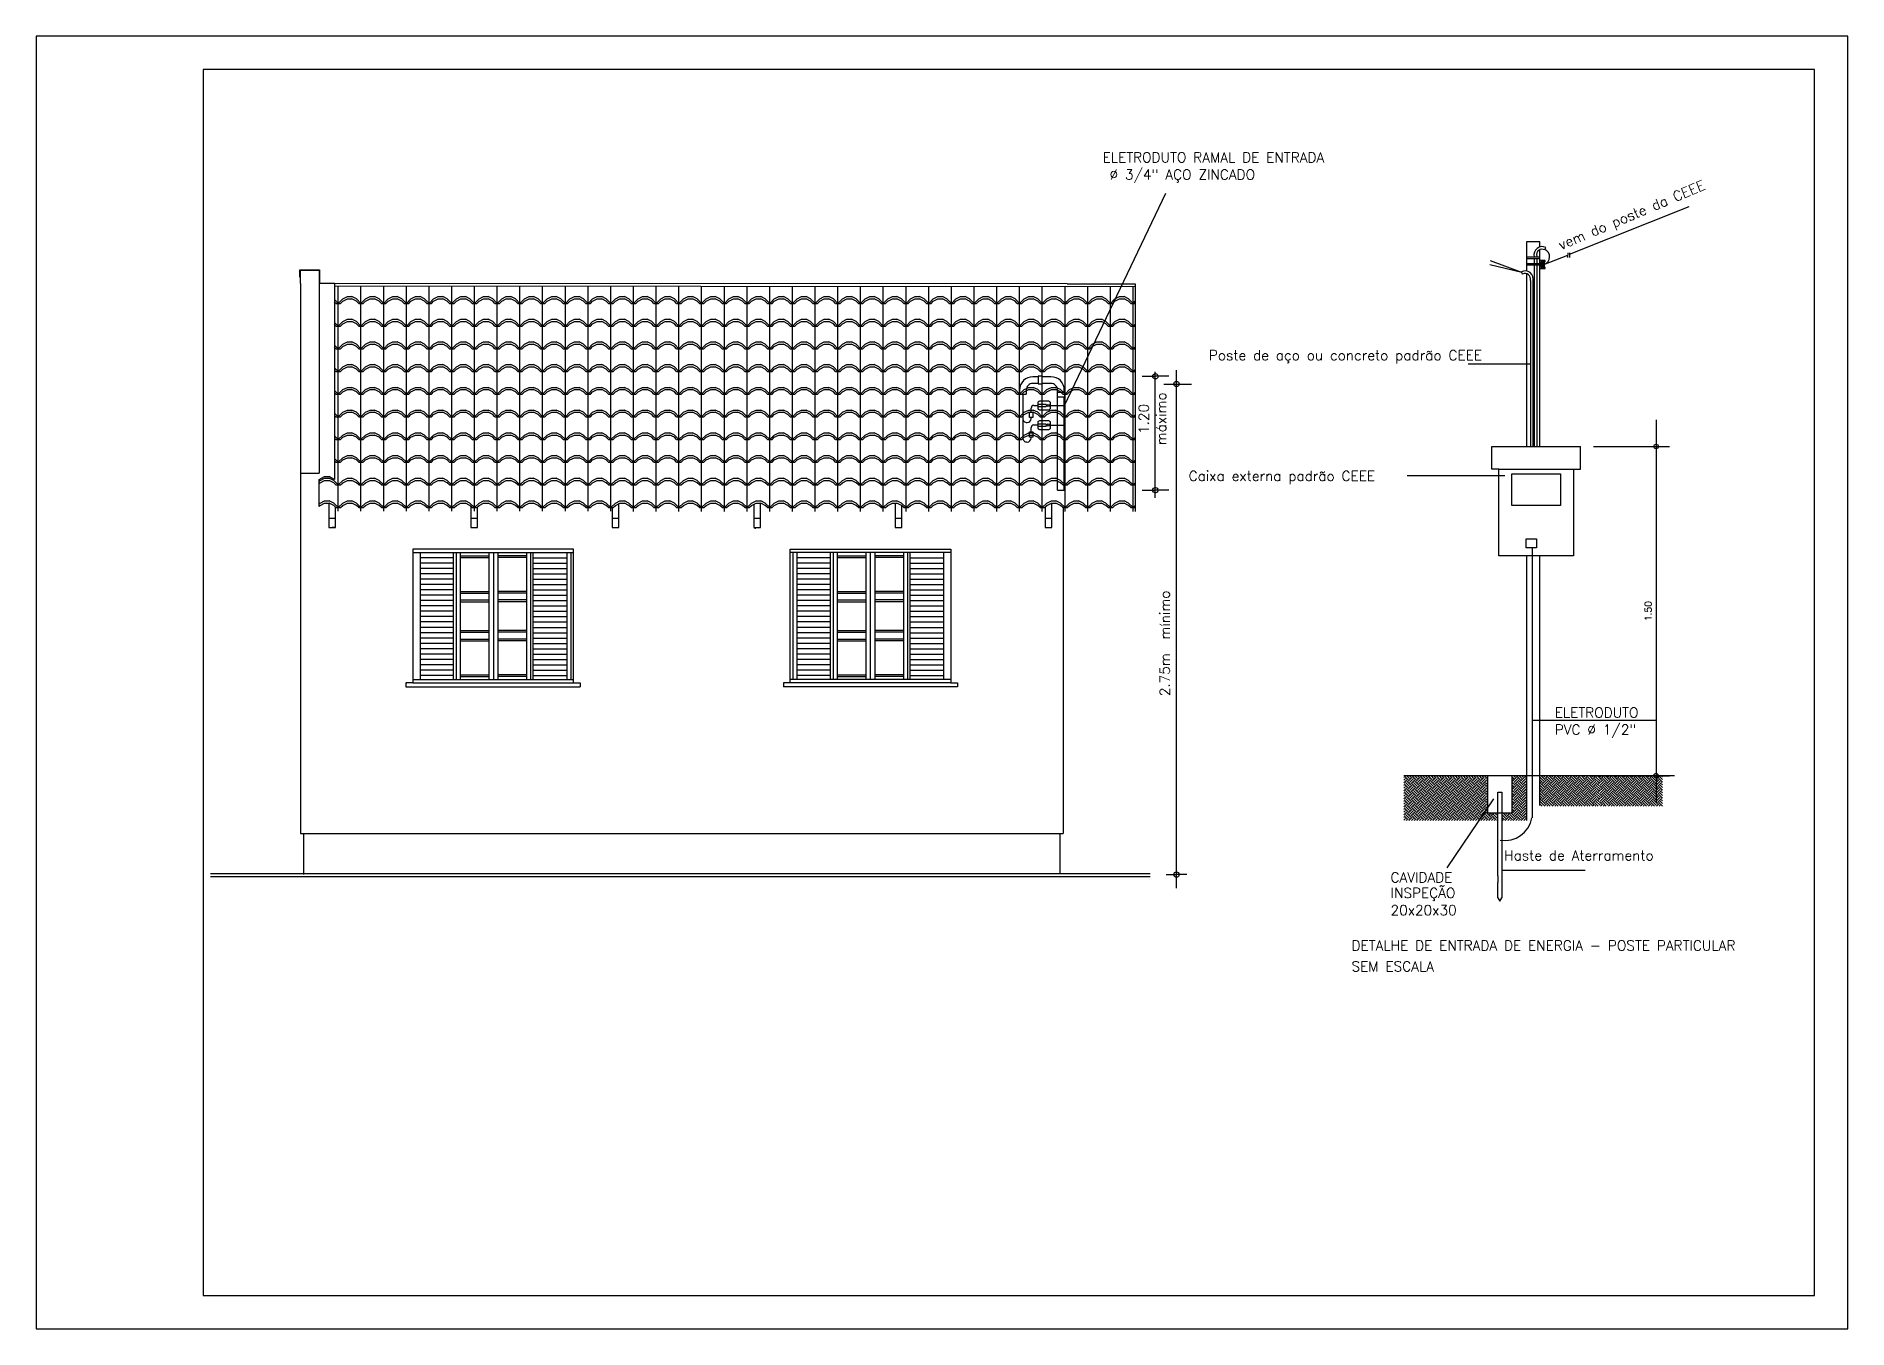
# Model space of a CAD drawing. Extents: x -6702 to 814, y 5971 to 8281.
# Drawn here: x -3604 to -2248, y 6013 to 6981 of the extents above; entities that cross this region are included whole.
import ezdxf

# ---------------------------------------------------------------- set-up
doc = ezdxf.new("R2010")
doc.units = 0
doc.header["$LTSCALE"] = 30
doc.header["$MEASUREMENT"] = 0
doc.layers.get('0').update_dxf_attribs({"color": 1, "linetype": 'CONTINUOUS'})
doc.layers.get('DEFPOINTS').update_dxf_attribs({"linetype": 'CONTINUOUS'})
for name, color, linetype in [('AUXILIAR', 2, 'CONTINUOUS'), ('COTA', 1, 'CONTINUOUS'), ('DET104', 3, 'CONTINUOUS'), ('ELET', 2, 'CONTINUOUS'), ('ESQ_VISTA', 1, 'CONTINUOUS'), ('ESQUADRIA', 2, 'CONTINUOUS'), ('FOLHA', 7, 'CONTINUOUS'), ('HACHURA', 7, 'CONTINUOUS'), ('HIDRO', 3, 'CONTINUOUS'), ('MURO', 1, 'CONTINUOUS'), ('PAREDE', 6, 'CONTINUOUS'), ('PAREDES', 3, 'CONTINUOUS'), ('PROJEÇÃO', 7, 'CONTINUOUS'), ('REG120-160', 4, 'CONTINUOUS'), ('REG60-100', 1, 'CONTINUOUS'), ('UNIDADE', 4, 'CONTINUOUS')]:
    doc.layers.add(name, color=color, linetype=linetype)
doc.styles.add('REGUA60', font='simplex.shx')

msp = doc.modelspace()

# ---------------------------------------------------------------- texts
at = {"layer": 'REG60-100', "style": 'REGUA60'}
for s, p in [('ELETRODUTO RAMAL DE ENTRADA', (-2805.536, 6886.195, -20)), (' %%c 3/4" AÇO ZINCADO', (-2805.536, 6873.338, -20))]:
    msp.add_text(s, height=7.5, dxfattribs=at).set_placement(p)
at = {"layer": 'REG60-100', "linetype": 'Continuous', "ltscale": 3.937008, "style": 'REGUA60'}
for s, p in [('máximo', (-2757.996, 6674.398, -20)), ('1.20', (-2771.049, 6682.787, -20)), ('2.75m  mínimo', (-2755.292, 6486.411))]:
    msp.add_text(s, height=7.5, rotation=90.000003, dxfattribs=at).set_placement(p)

# ---------------------------------------------------------------- blocks, each defined once
blk = doc.blocks.new('A$C14AD65D4')
at = {"layer": 'ESQ_VISTA', "linetype": 'Continuous', "ltscale": 3.937008}
for p, q in [((5.1, 103, -20), (5.1, 2.8, -20)), ((125.3, 103, -20), (5.1, 103, -20)), ((5.3, 100.6, -20), (125.3, 100.6, -20)), ((35.6, 96.6, -20), (10.4, 96.6, -20)), ((10.5, 100.3, -20), (10.5, 5.3, -20)), ((35.6, 5.3, -20), (35.6, 100.6, -20)), ((37.6, 100.3, -20), (37.6, 5.3, -20)), ((40.6, 100.3, -20), (40.6, 5.3, -20)), ((40.7, 98, -20), (61.9, 98, -20)), ((40.7, 96.7, -20), (61.9, 96.7, -20)), ((62, 100.3, -20), (62, 5.3, -20)), ((62, 100.3, -20), (62, 5.3, -20)), ((65.4, 100.6, -20), (65.4, 5.3, -20)), ((68.8, 100.3, -20), (68.8, 5.3, -20)), ((90.1, 98, -20), (68.9, 98, -20)), ((90.1, 96.7, -20), (68.9, 96.7, -20)), ((90.2, 100.3, -20), (90.2, 5.3, -20)), ((93.2, 100.3, -20), (93.2, 5.3, -20)), ((95.2, 5.3, -20), (95.2, 100.6, -20)), ((95.2, 96.6, -20), (120.4, 96.6, -20)), ((120.3, 100.3, -20), (120.3, 5.3, -20)), ((123.3, 100.3, -20), (123.3, 5.3, -20)), ((125.3, 2.8, -20), (125.3, 103, -20)), ((35.6, 92.5, -20), (10.4, 92.5, -20)), ((35.6, 88.5, -20), (10.4, 88.5, -20)), ((35.6, 84.5, -20), (10.4, 84.5, -20)), ((95.2, 92.5, -20), (120.4, 92.5, -20)), ((95.2, 88.5, -20), (120.4, 88.5, -20)), ((95.2, 84.5, -20), (120.4, 84.5, -20)), ((35.6, 80.5, -20), (10.4, 80.5, -20)), ((35.6, 76.5, -20), (10.4, 76.5, -20)), ((35.6, 72.5, -20), (10.4, 72.5, -20)), ((35.6, 68.5, -20), (10.4, 68.5, -20)), ((40.7, 71.4, -20), (61.9, 71.4, -20)), ((40.7, 70.1, -20), (61.9, 70.1, -20)), ((90.1, 71.4, -20), (68.9, 71.4, -20)), ((90.1, 70.1, -20), (68.9, 70.1, -20)), ((95.2, 80.5, -20), (120.4, 80.5, -20)), ((95.2, 76.5, -20), (120.4, 76.5, -20)), ((95.2, 72.5, -20), (120.4, 72.5, -20)), ((95.2, 68.5, -20), (120.4, 68.5, -20)), ((35.6, 64.5, -20), (10.4, 64.5, -20)), ((35.6, 60.5, -20), (10.4, 60.5, -20)), ((35.6, 56.5, -20), (10.4, 56.5, -20)), ((40.7, 65, -20), (61.9, 65, -20)), ((40.7, 63.6, -20), (61.9, 63.6, -20)), ((90.1, 65, -20), (68.9, 65, -20)), ((90.1, 63.6, -20), (68.9, 63.6, -20)), ((95.2, 64.5, -20), (120.4, 64.5, -20)), ((95.2, 60.5, -20), (120.4, 60.5, -20)), ((95.2, 56.5, -20), (120.4, 56.5, -20)), ((35.6, 52.5, -20), (10.4, 52.5, -20)), ((35.6, 48.5, -20), (10.4, 48.5, -20)), ((35.6, 44.4, -20), (10.4, 44.4, -20)), ((40.7, 42.1, -20), (61.9, 42.1, -20)), ((40.7, 40.8, -20), (61.9, 40.8, -20)), ((90.1, 42.1, -20), (68.9, 42.1, -20)), ((90.1, 40.8, -20), (68.9, 40.8, -20)), ((95.2, 52.5, -20), (120.4, 52.5, -20)), ((95.2, 48.5, -20), (120.4, 48.5, -20)), ((95.2, 44.4, -20), (120.4, 44.4, -20)), ((35.6, 40.4, -20), (10.4, 40.4, -20)), ((35.6, 36.4, -20), (10.4, 36.4, -20)), ((35.6, 32.4, -20), (10.4, 32.4, -20)), ((35.6, 32.4, -20), (10.4, 32.4, -20)), ((35.6, 28.4, -20), (10.4, 28.4, -20)), ((40.7, 35.6, -20), (61.9, 35.6, -20)), ((40.7, 34.3, -20), (61.9, 34.3, -20)), ((90.1, 35.6, -20), (68.9, 35.6, -20)), ((90.1, 34.3, -20), (68.9, 34.3, -20)), ((95.2, 40.4, -20), (120.4, 40.4, -20)), ((95.2, 36.4, -20), (120.4, 36.4, -20)), ((95.2, 32.4, -20), (120.4, 32.4, -20)), ((95.2, 32.4, -20), (120.4, 32.4, -20)), ((95.2, 28.4, -20), (120.4, 28.4, -20)), ((35.6, 24.4, -20), (10.4, 24.4, -20)), ((35.6, 20.4, -20), (10.4, 20.4, -20)), ((35.6, 16.4, -20), (10.4, 16.4, -20)), ((95.2, 24.4, -20), (120.4, 24.4, -20)), ((95.2, 20.4, -20), (120.4, 20.4, -20)), ((95.2, 16.4, -20), (120.4, 16.4, -20)), ((0, 2.8, -20), (0, 0, -20)), ((0, 2.8, -20), (0, 0, -20)), ((5.1, 2.8, -20), (0, 2.8, -20)), ((5.1, 2.8, -20), (125.3, 2.8, -20)), ((5.3, 5.3, -20), (125.3, 5.3, -20)), ((35.6, 12.4, -20), (10.4, 12.4, -20)), ((35.6, 8.4, -20), (10.4, 8.4, -20)), ((40.7, 8.9, -20), (61.9, 8.9, -20)), ((40.7, 7.6, -20), (61.9, 7.6, -20)), ((90.1, 8.9, -20), (68.9, 8.9, -20)), ((90.1, 7.6, -20), (68.9, 7.6, -20)), ((95.2, 12.4, -20), (120.4, 12.4, -20)), ((95.2, 8.4, -20), (120.4, 8.4, -20)), ((125.3, 2.8, -20), (130.4, 2.8, -20)), ((130.4, 2.8, -20), (130.4, 0, -20)), ((0, 0, -20), (130.4, 0, -20))]:
    blk.add_line(p, q, dxfattribs=at)
blk = doc.blocks.new('A$C512B3348')
at = {"layer": 'HACHURA'}
h = blk.add_hatch(dxfattribs=at)
h.set_pattern_fill('SOLO1', color=256, scale=10, style=0)
h.set_pattern_definition([(45, (-6002.8334, -2985.185), (6e-16, 6), [4.2426407, -4.2426407]), (45, (-6001.8334, -2986.185), (6e-16, 6), [4.2426407, -4.2426407]), (45, (-6000.8334, -2987.185), (6e-16, 6), [4.2426407, -4.2426407]), (315, (-5999.8334, -2987.185), (6, -2e-15), [4.2426407, -4.2426407]), (315, (-5998.8334, -2986.185), (6, -2e-15), [4.2426407, -4.2426407]), (315, (-5997.8334, -2985.185), (6, -2e-15), [4.2426407, -4.2426407])])
h.paths.add_polyline_path([(231.3, 113), (231.3, 118.8), (223.6, 118.8), (223.6, 126.5), (223.6, 146.4), (161.1, 146.4), (161.1, 113)])
h.paths.add_polyline_path([(252.8, 146.4), (242, 146.4), (242, 126.5), (242, 118.8), (234.3, 118.8), (234.3, 113), (252.8, 113)])
at = {"layer": 'HACHURA', "extrusion": (0, 0, -1)}
h = blk.add_hatch(dxfattribs=at)
h.set_pattern_fill('SOLO1', color=256, scale=10, style=0)
h.set_pattern_definition([(225, (-262.779, 118.747), (-1e-15, -6), [4.24264, -4.24264]), (225, (-263.779, 119.747), (-1e-15, -6), [4.24264, -4.24264]), (225, (-264.779, 120.747), (-1e-15, -6), [4.24264, -4.24264]), (135, (-265.779, 120.747), (-6, 2e-15), [4.24264, -4.24264]), (135, (-266.779, 119.747), (-6, 2e-15), [4.24264, -4.24264]), (135, (-267.779, 118.747), (-6, 2e-15), [4.24264, -4.24264])])
h.paths.add_polyline_path([(-262.8, 146.4), (-354.7, 146.4), (-354.7, 123.7), (-262.8, 123.7)])
at = {"color": 0, "linetype": 'ByBlock'}
for p, q in [((349.9, 413.1), (349.9, 126.4)), ((303, 393.1), (359.9, 393.1)), ((303, 146.4), (359.9, 146.4))]:
    blk.add_line(p, q, dxfattribs=at)
at = {"layer": 'DEFPOINTS', "color": 0, "linetype": 'ByBlock'}
for p in [(288, 393.1), (288, 146.4, 0.5), (349.9, 146.4)]:
    blk.add_point(p, dxfattribs=at)
at = {"layer": 'DET104', "color": 1, "linetype": 'Continuous', "ltscale": 3.937008}
blk.add_line((349.9, 187.9), (257, 187.9), dxfattribs=at)
at = {"layer": 'ELET'}
for p, q in [((285.1, 537.1), (374.6, 572.9)), ((262.8, 546.4), (252.8, 546.4)), ((252.8, 546.4), (252.8, 524.6)), ((262.8, 542.6), (262.8, 546.4)), ((249.4, 523.3), (225.5, 529.2)), ((249.4, 523.3), (226, 532.1)), ((262.8, 393.1), (262.8, 540.4)), ((265.9, 529.3), (283.7, 536.5)), ((252.8, 522.5), (252.8, 393.1)), ((252.8, 311.2), (252.8, 113)), ((262.8, 124.5), (262.8, 311.2)), ((363.7, 146.4, 0.5), (161.1, 146.4, 0.5)), ((231.3, 71.6), (231.3, 134.3)), ((231.3, 134.3), (234.3, 134.3)), ((234.3, 134.3), (234.3, 71.6)), ((231.3, 71.6), (231.3, 66.6)), ((234.3, 71.6), (234.4, 66.6)), ((231.3, 55.1), (231.3, 66.6)), ((231.3, 55.1), (232.8, 52.6)), ((232.8, 52.6), (234.4, 55.1)), ((234.4, 66.6), (234.4, 55.1))]:
    blk.add_line(p, q, dxfattribs=at)
blk.add_arc((264.1, 535.2), 6.11, 290.0373, 65.4322, dxfattribs=at)
at = {"layer": 'ESQUADRIA'}
for p, q in [((262.8, 532.5), (262.8, 526.4)), ((265.3, 532.7), (265.3, 526)), ((283.7, 538.2), (283.6, 534.6)), ((285.1, 538.2), (285.1, 534.6))]:
    blk.add_line(p, q, dxfattribs=at)
blk.add_lwpolyline([(241.8, 372.6), (278.2, 372.6), (278.2, 349), (241.8, 349)], close=True, dxfattribs=at)
at = {"layer": 'HACHURA'}
for centre in [(349.9, 393.1), (349.8, 146.6, -0.5)]:
    blk.add_circle(centre, 1.67, dxfattribs=at)
at = {"layer": 'HIDRO'}
for p, q in [((223.6, 146.3), (223.6, 126.5)), ((242, 146.3), (242, 126.5)), ((223.6, 126.5), (223.6, 118.8)), ((242, 126.5), (242, 118.8)), ((223.6, 118.8), (231.3, 118.8)), ((231.3, 118.8), (234.3, 118.8)), ((234.3, 118.8), (242, 118.8))]:
    blk.add_line(p, q, dxfattribs=at)
at = {"layer": 'MURO'}
for p, q in [((262.8, 534.9), (252.8, 534.9)), ((262.8, 533.7), (252.8, 533.7)), ((262.8, 530), (252.8, 530)), ((262.8, 528.9), (252.8, 528.9)), ((258.7, 535.2), (258.7, 534.9)), ((258.7, 533.7), (258.7, 530)), ((258.7, 528.9), (258.7, 393.1)), ((260.6, 535.7), (260.6, 534.9)), ((260.6, 533.7), (260.6, 530)), ((260.6, 528.9), (260.6, 393.1)), ((266.8, 532.5), (262.8, 532.5)), ((266.8, 531.5), (263.8, 531.5)), ((263.8, 531.5), (263.8, 527.4)), ((266.2, 531), (264.3, 531)), ((264.3, 531), (264.3, 528)), ((266.2, 530.5), (264.3, 530.5)), ((266.2, 530), (264.3, 530)), ((266.2, 529.5), (264.3, 529.5)), ((266.2, 529), (264.3, 529)), ((266.2, 531), (266.2, 528)), ((266.5, 540.4), (267.4, 542.2)), ((266.8, 531.5), (266.8, 532.5)), ((249, 524), (249.9, 522.2)), ((255.8, 517.5), (255.8, 393.1)), ((257.7, 517), (257.7, 393.1)), ((262.8, 526.4), (266.8, 526.4)), ((263.8, 527.4), (266.8, 527.4)), ((266.2, 528.5), (264.3, 528.5)), ((266.2, 528), (264.3, 528)), ((266.8, 526.4), (266.8, 527.4)), ((226.8, 393.1), (293.3, 393.1)), ((226.8, 376.2), (226.8, 393.1)), ((293.3, 376.2), (293.3, 393.1)), ((232.1, 376.2), (226.8, 376.2)), ((232.1, 311.2), (232.1, 376.2)), ((232.1, 376.2), (288, 376.2)), ((288, 376.2), (288, 311.2)), ((288, 376.2), (293.3, 376.2)), ((257, 317.1), (257, 114.9)), ((288, 311.2), (232.1, 311.2))]:
    blk.add_line(p, q, dxfattribs=at)
blk.add_lwpolyline([(252.7, 323.9), (260.4, 323.9), (260.4, 317.1), (252.7, 317.1)], close=True, dxfattribs=at)
for centre, radius, start, end in [((264.6, 536.7), 6.13, 63.1469, 194.0516), ((264.6, 536.7), 4.13, 63.1469, 194.0516), ((251.8, 518.5), 6.13, 345.9484, 116.8531), ((251.8, 518.5), 4.13, 345.9484, 116.8531), ((236.4, 118.8), 20.9, 261.143, 349.2177)]:
    blk.add_arc(centre, radius, start, end, dxfattribs=at)
at = {"layer": 'UNIDADE'}
for p, q in [((209.2, 454.9), (256, 454.9)), ((163.6, 371.4), (191.9, 371.4)), ((191.9, 371.4), (236.7, 371.4)), ((193.5, 77.6), (228.3, 129.2)), ((234.6, 75.7), (296.8, 75.7))]:
    blk.add_line(p, q, dxfattribs=at)
at = {"color": 2, "linetype": 'ByBlock', "insert": (344, 269.8), "char_height": 5, "attachment_point": 5, "rotation": 90, "style": 'REGUA60'}
blk.add_mtext('1.50', dxfattribs=at)
at = {"layer": 'REG60-100', "style": 'REGUA60'}
blk.add_text('vem do poste da CEEE', height=7.5, rotation=22.8327, dxfattribs=at).set_placement((278.7, 540.2))
for s, p in [('Poste de aço ou concreto padrão CEEE', (15.1, 457.7)), ('Caixa externa padrão CEEE', (0, 367.3)), ('ELETRODUTO ', (274, 190.1)), ('PVC %%c 1/2"', (274, 177.3)), ('Haste de Aterramento', (236.2, 83.1)), ('CAVIDADE ', (151.1, 66.6)), ('INSPEÇÃO ', (151.1, 55)), ('20x20x30', (151.1, 42.1))]:
    blk.add_text(s, height=7.5, dxfattribs=at).set_placement(p)
at = {"layer": 'UNIDADE', "style": 'REGUA60'}
for s, p in [('DETALHE DE ENTRADA DE ENERGIA - POSTE PARTICULAR', (121.9, 15.6)), ('SEM ESCALA', (121.9, 0))]:
    blk.add_text(s, height=7.5, dxfattribs=at).set_placement(p)

# ---------------------------------------------------------------- linework, layer by layer
at = {"layer": 'AUXILIAR', "color": 211, "linetype": 'Continuous', "ltscale": 3.937008}
for p, q in [((-3473.37, 6353.524), (-2769.831, 6353.524)), ((-3473.37, 6351.424), (-2769.831, 6351.424))]:
    msp.add_line(p, q, dxfattribs=at)
at = {"layer": 'COTA'}
for p, q in [((-3406.054, 6795.406), (-3406.054, 6795.506)), ((-2832.16, 6795.121), (-3380.474, 6795.393)), ((-2832.16, 6795.121), (-2781.161, 6795.121)), ((-2781.161, 6795.121), (-2781.161, 6624.695)), ((-2832.161, 6793.121), (-3380.474, 6793.393)), ((-3377.698, 6780.622), (-3380.474, 6783.398)), ((-3379.398, 6780.622), (-3380.474, 6781.698)), ((-3379.398, 6780.622), (-3375.998, 6780.622)), ((-3377.698, 6780.622), (-3377.698, 6793.392)), ((-3377.698, 6780.622), (-3374.298, 6784.022)), ((-3377.698, 6763.622), (-3377.698, 6780.622)), ((-3375.998, 6780.622), (-3374.298, 6782.322)), ((-3374.298, 6784.022), (-3370.898, 6785.722)), ((-3374.298, 6782.322), (-3370.898, 6784.022)), ((-3370.898, 6785.722), (-3367.498, 6785.722)), ((-3370.898, 6784.022), (-3367.498, 6784.022)), ((-3364.098, 6784.022), (-3367.498, 6785.722)), ((-3364.098, 6782.322), (-3367.498, 6784.022)), ((-3360.698, 6780.622), (-3364.098, 6784.022)), ((-3362.398, 6780.622), (-3364.098, 6782.322)), ((-3362.398, 6780.622), (-3358.998, 6780.622)), ((-3360.698, 6780.622), (-3360.698, 6793.383)), ((-3360.698, 6780.622), (-3357.298, 6784.022)), ((-3360.698, 6763.622), (-3360.698, 6780.622)), ((-3358.998, 6780.622), (-3357.298, 6782.322)), ((-3357.298, 6784.022), (-3353.898, 6785.722)), ((-3357.298, 6782.322), (-3353.898, 6784.022)), ((-3353.898, 6785.722), (-3350.498, 6785.722)), ((-3353.898, 6784.022), (-3350.498, 6784.022)), ((-3347.098, 6784.022), (-3350.498, 6785.722)), ((-3347.098, 6782.322), (-3350.498, 6784.022)), ((-3343.698, 6780.622), (-3347.098, 6784.022)), ((-3345.398, 6780.622), (-3347.098, 6782.322)), ((-3345.398, 6780.622), (-3341.998, 6780.622)), ((-3343.698, 6780.622), (-3343.698, 6793.375)), ((-3343.698, 6780.622), (-3340.298, 6784.022)), ((-3343.698, 6763.622), (-3343.698, 6780.622)), ((-3341.998, 6780.622), (-3340.298, 6782.322)), ((-3340.298, 6784.022), (-3336.898, 6785.722)), ((-3340.298, 6782.322), (-3336.898, 6784.022)), ((-3336.898, 6785.722), (-3333.498, 6785.722)), ((-3336.898, 6784.022), (-3333.498, 6784.022)), ((-3330.098, 6784.022), (-3333.498, 6785.722)), ((-3330.098, 6782.322), (-3333.498, 6784.022)), ((-3326.698, 6780.622), (-3330.098, 6784.022)), ((-3328.398, 6780.622), (-3330.098, 6782.322)), ((-3328.398, 6780.622), (-3324.998, 6780.622)), ((-3326.698, 6780.622), (-3326.698, 6793.367)), ((-3326.698, 6780.622), (-3323.298, 6784.022)), ((-3326.698, 6763.622), (-3326.698, 6780.622)), ((-3324.998, 6780.622), (-3323.298, 6782.322)), ((-3323.298, 6784.022), (-3319.898, 6785.722)), ((-3323.298, 6782.322), (-3319.898, 6784.022)), ((-3319.898, 6785.722), (-3316.498, 6785.722)), ((-3319.898, 6784.022), (-3316.498, 6784.022)), ((-3313.098, 6784.022), (-3316.498, 6785.722)), ((-3313.098, 6782.322), (-3316.498, 6784.022)), ((-3309.698, 6780.622), (-3313.098, 6784.022)), ((-3311.398, 6780.622), (-3313.098, 6782.322)), ((-3311.398, 6780.622), (-3307.998, 6780.622)), ((-3309.698, 6780.622), (-3309.698, 6793.358)), ((-3309.698, 6780.622), (-3306.298, 6784.022)), ((-3309.698, 6763.622), (-3309.698, 6780.622)), ((-3307.998, 6780.622), (-3306.298, 6782.322)), ((-3306.298, 6784.022), (-3302.898, 6785.722)), ((-3306.298, 6782.322), (-3302.898, 6784.022)), ((-3302.898, 6785.722), (-3299.498, 6785.722)), ((-3302.898, 6784.022), (-3299.498, 6784.022)), ((-3296.098, 6784.022), (-3299.498, 6785.722)), ((-3296.098, 6782.322), (-3299.498, 6784.022)), ((-3292.698, 6780.622), (-3296.098, 6784.022)), ((-3294.398, 6780.622), (-3296.098, 6782.322)), ((-3294.398, 6780.622), (-3290.998, 6780.622)), ((-3292.698, 6780.622), (-3292.698, 6793.35)), ((-3292.698, 6780.622), (-3289.298, 6784.022)), ((-3292.698, 6763.622), (-3292.698, 6780.622)), ((-3290.998, 6780.622), (-3289.298, 6782.322)), ((-3289.298, 6784.022), (-3285.898, 6785.722)), ((-3289.298, 6782.322), (-3285.898, 6784.022)), ((-3285.898, 6785.722), (-3282.498, 6785.722)), ((-3285.898, 6784.022), (-3282.498, 6784.022)), ((-3279.098, 6784.022), (-3282.498, 6785.722)), ((-3279.098, 6782.322), (-3282.498, 6784.022)), ((-3275.698, 6780.622), (-3279.098, 6784.022)), ((-3277.398, 6780.622), (-3279.098, 6782.322)), ((-3277.398, 6780.622), (-3273.998, 6780.622)), ((-3275.698, 6780.622), (-3275.698, 6793.341)), ((-3275.698, 6780.622), (-3272.298, 6784.022)), ((-3275.698, 6763.622), (-3275.698, 6780.622)), ((-3273.998, 6780.622), (-3272.298, 6782.322)), ((-3272.298, 6784.022), (-3268.898, 6785.722)), ((-3272.298, 6782.322), (-3268.898, 6784.022)), ((-3268.898, 6785.722), (-3265.498, 6785.722)), ((-3268.898, 6784.022), (-3265.498, 6784.022)), ((-3262.098, 6784.022), (-3265.498, 6785.722)), ((-3262.098, 6782.322), (-3265.498, 6784.022)), ((-3258.698, 6780.622), (-3262.098, 6784.022)), ((-3260.398, 6780.622), (-3262.098, 6782.322)), ((-3260.398, 6780.622), (-3256.998, 6780.622)), ((-3258.698, 6780.622), (-3258.698, 6793.333)), ((-3258.698, 6780.622), (-3255.298, 6784.022)), ((-3258.698, 6763.622), (-3258.698, 6780.622)), ((-3256.998, 6780.622), (-3255.298, 6782.322)), ((-3255.298, 6784.022), (-3251.898, 6785.722)), ((-3255.298, 6782.322), (-3251.898, 6784.022)), ((-3251.898, 6785.722), (-3248.498, 6785.722)), ((-3251.898, 6784.022), (-3248.498, 6784.022)), ((-3245.098, 6784.022), (-3248.498, 6785.722)), ((-3245.098, 6782.322), (-3248.498, 6784.022)), ((-3241.698, 6780.622), (-3245.098, 6784.022)), ((-3243.398, 6780.622), (-3245.098, 6782.322)), ((-3243.398, 6780.622), (-3239.998, 6780.622)), ((-3241.698, 6780.622), (-3241.698, 6793.324)), ((-3241.698, 6780.622), (-3238.298, 6784.022)), ((-3241.698, 6763.622), (-3241.698, 6780.622)), ((-3239.998, 6780.622), (-3238.298, 6782.322)), ((-3238.298, 6784.022), (-3234.898, 6785.722)), ((-3238.298, 6782.322), (-3234.898, 6784.022)), ((-3234.898, 6785.722), (-3231.498, 6785.722)), ((-3234.898, 6784.022), (-3231.498, 6784.022)), ((-3228.098, 6784.022), (-3231.498, 6785.722)), ((-3228.098, 6782.322), (-3231.498, 6784.022)), ((-3224.698, 6780.622), (-3228.098, 6784.022)), ((-3226.398, 6780.622), (-3228.098, 6782.322)), ((-3226.398, 6780.622), (-3222.998, 6780.622)), ((-3224.698, 6780.622), (-3224.698, 6793.316)), ((-3224.698, 6780.622), (-3221.298, 6784.022)), ((-3224.698, 6763.622), (-3224.698, 6780.622)), ((-3222.998, 6780.622), (-3221.298, 6782.322)), ((-3221.298, 6784.022), (-3217.898, 6785.722)), ((-3221.298, 6782.322), (-3217.898, 6784.022)), ((-3217.898, 6785.722), (-3214.498, 6785.722)), ((-3217.898, 6784.022), (-3214.498, 6784.022)), ((-3211.098, 6784.022), (-3214.498, 6785.722)), ((-3211.098, 6782.322), (-3214.498, 6784.022)), ((-3207.698, 6780.622), (-3211.098, 6784.022)), ((-3209.398, 6780.622), (-3211.098, 6782.322)), ((-3209.398, 6780.622), (-3205.998, 6780.622)), ((-3207.698, 6780.622), (-3207.698, 6793.307)), ((-3207.698, 6780.622), (-3204.298, 6784.022)), ((-3207.698, 6763.622), (-3207.698, 6780.622)), ((-3205.998, 6780.622), (-3204.298, 6782.322)), ((-3204.298, 6784.022), (-3200.898, 6785.722)), ((-3204.298, 6782.322), (-3200.898, 6784.022)), ((-3200.898, 6785.722), (-3197.498, 6785.722)), ((-3200.898, 6784.022), (-3197.498, 6784.022)), ((-3194.098, 6784.022), (-3197.498, 6785.722)), ((-3194.098, 6782.322), (-3197.498, 6784.022)), ((-3190.698, 6780.622), (-3194.098, 6784.022)), ((-3192.398, 6780.622), (-3194.098, 6782.322)), ((-3192.398, 6780.622), (-3188.998, 6780.622)), ((-3190.698, 6780.622), (-3190.698, 6793.299)), ((-3190.698, 6780.622), (-3187.298, 6784.022)), ((-3190.698, 6763.622), (-3190.698, 6780.622)), ((-3188.998, 6780.622), (-3187.298, 6782.322)), ((-3187.298, 6784.022), (-3183.898, 6785.722)), ((-3187.298, 6782.322), (-3183.898, 6784.022)), ((-3183.898, 6785.722), (-3180.498, 6785.722)), ((-3183.898, 6784.022), (-3180.498, 6784.022)), ((-3177.098, 6784.022), (-3180.498, 6785.722)), ((-3177.098, 6782.322), (-3180.498, 6784.022)), ((-3173.698, 6780.622), (-3177.098, 6784.022)), ((-3175.398, 6780.622), (-3177.098, 6782.322)), ((-3175.398, 6780.622), (-3171.998, 6780.622)), ((-3173.698, 6780.622), (-3173.698, 6793.29)), ((-3173.698, 6780.622), (-3170.298, 6784.022)), ((-3173.698, 6763.622), (-3173.698, 6780.622)), ((-3171.998, 6780.622), (-3170.298, 6782.322)), ((-3170.298, 6784.022), (-3166.898, 6785.722)), ((-3170.298, 6782.322), (-3166.898, 6784.022)), ((-3166.898, 6785.722), (-3163.498, 6785.722)), ((-3166.898, 6784.022), (-3163.498, 6784.022)), ((-3160.098, 6784.022), (-3163.498, 6785.722)), ((-3160.098, 6782.322), (-3163.498, 6784.022)), ((-3156.698, 6780.622), (-3160.098, 6784.022)), ((-3158.398, 6780.622), (-3160.098, 6782.322)), ((-3158.398, 6780.622), (-3154.998, 6780.622)), ((-3156.698, 6780.622), (-3156.698, 6793.282)), ((-3156.698, 6780.622), (-3153.298, 6784.022)), ((-3156.698, 6763.622), (-3156.698, 6780.622)), ((-3154.998, 6780.622), (-3153.298, 6782.322)), ((-3153.298, 6784.022), (-3149.898, 6785.722)), ((-3153.298, 6782.322), (-3149.898, 6784.022)), ((-3149.898, 6785.722), (-3146.498, 6785.722)), ((-3149.898, 6784.022), (-3146.498, 6784.022)), ((-3143.098, 6784.022), (-3146.498, 6785.722)), ((-3143.098, 6782.322), (-3146.498, 6784.022)), ((-3139.698, 6780.622), (-3143.098, 6784.022)), ((-3141.398, 6780.622), (-3143.098, 6782.322)), ((-3141.398, 6780.622), (-3137.998, 6780.622)), ((-3139.698, 6780.622), (-3139.698, 6793.274)), ((-3139.698, 6780.622), (-3136.298, 6784.022)), ((-3139.698, 6763.622), (-3139.698, 6780.622)), ((-3137.998, 6780.622), (-3136.298, 6782.322)), ((-3136.298, 6784.022), (-3132.898, 6785.722)), ((-3136.298, 6782.322), (-3132.898, 6784.022)), ((-3132.898, 6785.722), (-3129.498, 6785.722)), ((-3132.898, 6784.022), (-3129.498, 6784.022)), ((-3126.098, 6784.022), (-3129.498, 6785.722)), ((-3126.098, 6782.322), (-3129.498, 6784.022)), ((-3122.698, 6780.622), (-3126.098, 6784.022)), ((-3124.398, 6780.622), (-3126.098, 6782.322)), ((-3124.398, 6780.622), (-3120.998, 6780.622)), ((-3122.698, 6780.622), (-3122.698, 6793.265)), ((-3122.698, 6780.622), (-3119.298, 6784.022)), ((-3122.698, 6763.622), (-3122.698, 6780.622)), ((-3120.998, 6780.622), (-3119.298, 6782.322)), ((-3119.298, 6784.022), (-3115.898, 6785.722)), ((-3119.298, 6782.322), (-3115.898, 6784.022)), ((-3115.898, 6785.722), (-3112.498, 6785.722)), ((-3115.898, 6784.022), (-3112.498, 6784.022)), ((-3109.098, 6784.022), (-3112.498, 6785.722)), ((-3109.098, 6782.322), (-3112.498, 6784.022)), ((-3105.698, 6780.622), (-3109.098, 6784.022)), ((-3107.398, 6780.622), (-3109.098, 6782.322)), ((-3107.398, 6780.622), (-3103.998, 6780.622)), ((-3105.698, 6780.622), (-3105.698, 6793.257)), ((-3105.698, 6780.622), (-3102.298, 6784.022)), ((-3105.698, 6763.622), (-3105.698, 6780.622)), ((-3103.998, 6780.622), (-3102.298, 6782.322)), ((-3102.298, 6784.022), (-3098.898, 6785.722)), ((-3102.298, 6782.322), (-3098.898, 6784.022)), ((-3098.898, 6785.722), (-3095.498, 6785.722)), ((-3098.898, 6784.022), (-3095.498, 6784.022)), ((-3092.098, 6784.022), (-3095.498, 6785.722)), ((-3092.098, 6782.322), (-3095.498, 6784.022)), ((-3088.698, 6780.622), (-3092.098, 6784.022)), ((-3090.398, 6780.622), (-3092.098, 6782.322)), ((-3090.398, 6780.622), (-3086.998, 6780.622)), ((-3088.698, 6780.622), (-3088.698, 6793.248)), ((-3088.698, 6780.622), (-3085.298, 6784.022)), ((-3088.698, 6763.622), (-3088.698, 6780.622)), ((-3086.998, 6780.622), (-3085.298, 6782.322)), ((-3085.298, 6784.022), (-3081.898, 6785.722)), ((-3085.298, 6782.322), (-3081.898, 6784.022)), ((-3081.898, 6785.722), (-3078.498, 6785.722)), ((-3081.898, 6784.022), (-3078.498, 6784.022)), ((-3075.098, 6784.022), (-3078.498, 6785.722)), ((-3075.098, 6782.322), (-3078.498, 6784.022)), ((-3071.698, 6780.622), (-3075.098, 6784.022)), ((-3073.398, 6780.622), (-3075.098, 6782.322)), ((-3073.398, 6780.622), (-3069.998, 6780.622)), ((-3071.698, 6780.622), (-3071.698, 6793.24)), ((-3071.698, 6780.622), (-3068.298, 6784.022)), ((-3071.698, 6763.622), (-3071.698, 6780.622)), ((-3069.998, 6780.622), (-3068.298, 6782.322)), ((-3068.298, 6784.022), (-3064.898, 6785.722)), ((-3068.298, 6782.322), (-3064.898, 6784.022)), ((-3064.898, 6785.722), (-3061.498, 6785.722)), ((-3064.898, 6784.022), (-3061.498, 6784.022)), ((-3058.098, 6784.022), (-3061.498, 6785.722)), ((-3058.098, 6782.322), (-3061.498, 6784.022)), ((-3054.698, 6780.622), (-3058.098, 6784.022)), ((-3056.398, 6780.622), (-3058.098, 6782.322)), ((-3056.398, 6780.622), (-3052.998, 6780.622)), ((-3054.698, 6780.622), (-3054.698, 6793.231)), ((-3054.698, 6780.622), (-3051.298, 6784.022)), ((-3054.698, 6763.622), (-3054.698, 6780.622)), ((-3052.998, 6780.622), (-3051.298, 6782.322)), ((-3051.298, 6784.022), (-3047.898, 6785.722)), ((-3051.298, 6782.322), (-3047.898, 6784.022)), ((-3047.898, 6785.722), (-3044.498, 6785.722)), ((-3047.898, 6784.022), (-3044.498, 6784.022)), ((-3041.098, 6784.022), (-3044.498, 6785.722)), ((-3041.098, 6782.322), (-3044.498, 6784.022)), ((-3037.698, 6780.622), (-3041.098, 6784.022)), ((-3039.398, 6780.622), (-3041.098, 6782.322)), ((-3039.398, 6780.622), (-3035.998, 6780.622)), ((-3037.698, 6780.622), (-3037.698, 6793.223)), ((-3037.698, 6780.622), (-3034.298, 6784.022)), ((-3037.698, 6763.622), (-3037.698, 6780.622)), ((-3035.998, 6780.622), (-3034.298, 6782.322)), ((-3034.298, 6784.022), (-3030.898, 6785.722)), ((-3034.298, 6782.322), (-3030.898, 6784.022)), ((-3030.898, 6785.722), (-3027.498, 6785.722)), ((-3030.898, 6784.022), (-3027.498, 6784.022)), ((-3024.098, 6784.022), (-3027.498, 6785.722)), ((-3024.098, 6782.322), (-3027.498, 6784.022)), ((-3020.698, 6780.622), (-3024.098, 6784.022)), ((-3022.398, 6780.622), (-3024.098, 6782.322)), ((-3022.398, 6780.622), (-3018.998, 6780.622)), ((-3020.698, 6780.622), (-3020.698, 6793.214)), ((-3020.698, 6780.622), (-3017.298, 6784.022)), ((-3020.698, 6763.622), (-3020.698, 6780.622)), ((-3018.998, 6780.622), (-3017.298, 6782.322)), ((-3017.298, 6784.022), (-3013.898, 6785.722)), ((-3017.298, 6782.322), (-3013.898, 6784.022)), ((-3013.898, 6785.722), (-3010.498, 6785.722)), ((-3013.898, 6784.022), (-3010.498, 6784.022)), ((-3007.098, 6784.022), (-3010.498, 6785.722)), ((-3007.098, 6782.322), (-3010.498, 6784.022)), ((-3003.698, 6780.622), (-3007.098, 6784.022)), ((-3005.398, 6780.622), (-3007.098, 6782.322)), ((-3005.398, 6780.622), (-3001.998, 6780.622)), ((-3003.698, 6780.622), (-3003.698, 6793.206)), ((-3003.698, 6780.622), (-3000.298, 6784.022)), ((-3003.698, 6763.622), (-3003.698, 6780.622)), ((-3001.998, 6780.622), (-3000.298, 6782.322)), ((-3000.298, 6784.022), (-2996.898, 6785.722)), ((-3000.298, 6782.322), (-2996.898, 6784.022)), ((-2996.898, 6785.722), (-2993.498, 6785.722)), ((-2996.898, 6784.022), (-2993.498, 6784.022)), ((-2990.098, 6784.022), (-2993.498, 6785.722)), ((-2990.098, 6782.322), (-2993.498, 6784.022)), ((-2986.698, 6780.622), (-2990.098, 6784.022)), ((-2988.398, 6780.622), (-2990.098, 6782.322)), ((-2988.398, 6780.622), (-2984.998, 6780.622)), ((-2986.698, 6780.622), (-2986.698, 6793.197)), ((-2986.698, 6780.622), (-2983.298, 6784.022)), ((-2986.698, 6763.622), (-2986.698, 6780.622)), ((-2984.998, 6780.622), (-2983.298, 6782.322)), ((-2983.298, 6784.022), (-2979.898, 6785.722)), ((-2983.298, 6782.322), (-2979.898, 6784.022)), ((-2979.898, 6785.722), (-2976.498, 6785.722)), ((-2979.898, 6784.022), (-2976.498, 6784.022)), ((-2973.098, 6784.022), (-2976.498, 6785.722)), ((-2973.098, 6782.322), (-2976.498, 6784.022)), ((-2969.698, 6780.622), (-2973.098, 6784.022)), ((-2971.398, 6780.622), (-2973.098, 6782.322)), ((-2971.398, 6780.622), (-2967.998, 6780.622)), ((-2969.698, 6780.622), (-2969.698, 6793.189)), ((-2969.698, 6780.622), (-2966.298, 6784.022)), ((-2969.698, 6763.622), (-2969.698, 6780.622)), ((-2967.998, 6780.622), (-2966.298, 6782.322)), ((-2966.298, 6784.022), (-2962.898, 6785.722)), ((-2966.298, 6782.322), (-2962.898, 6784.022)), ((-2962.898, 6785.722), (-2959.498, 6785.722)), ((-2962.898, 6784.022), (-2959.498, 6784.022)), ((-2956.098, 6784.022), (-2959.498, 6785.722)), ((-2956.098, 6782.322), (-2959.498, 6784.022)), ((-2952.698, 6780.622), (-2956.098, 6784.022)), ((-2954.398, 6780.622), (-2956.098, 6782.322)), ((-2954.398, 6780.622), (-2950.998, 6780.622)), ((-2952.698, 6780.622), (-2952.698, 6793.18)), ((-2952.698, 6780.622), (-2949.298, 6784.022)), ((-2952.698, 6763.622), (-2952.698, 6780.622)), ((-2950.998, 6780.622), (-2949.298, 6782.322)), ((-2949.298, 6784.022), (-2945.898, 6785.722)), ((-2949.298, 6782.322), (-2945.898, 6784.022)), ((-2945.898, 6785.722), (-2942.498, 6785.722)), ((-2945.898, 6784.022), (-2942.498, 6784.022)), ((-2939.098, 6784.022), (-2942.498, 6785.722)), ((-2939.098, 6782.322), (-2942.498, 6784.022)), ((-2935.698, 6780.622), (-2939.098, 6784.022)), ((-2937.398, 6780.622), (-2939.098, 6782.322)), ((-2937.398, 6780.622), (-2933.998, 6780.622)), ((-2935.698, 6780.622), (-2935.698, 6793.172)), ((-2935.698, 6780.622), (-2932.298, 6784.022)), ((-2935.698, 6763.622), (-2935.698, 6780.622)), ((-2933.998, 6780.622), (-2932.298, 6782.322)), ((-2932.298, 6784.022), (-2928.898, 6785.722)), ((-2932.298, 6782.322), (-2928.898, 6784.022)), ((-2928.898, 6785.722), (-2925.498, 6785.722)), ((-2928.898, 6784.022), (-2925.498, 6784.022)), ((-2922.098, 6784.022), (-2925.498, 6785.722)), ((-2922.098, 6782.322), (-2925.498, 6784.022)), ((-2918.698, 6780.622), (-2922.098, 6784.022)), ((-2920.398, 6780.622), (-2922.098, 6782.322)), ((-2920.398, 6780.622), (-2916.998, 6780.622)), ((-2918.698, 6780.622), (-2918.698, 6793.164)), ((-2918.698, 6780.622), (-2915.298, 6784.022)), ((-2918.698, 6763.622), (-2918.698, 6780.622)), ((-2916.998, 6780.622), (-2915.298, 6782.322)), ((-2915.298, 6784.022), (-2911.898, 6785.722)), ((-2915.298, 6782.322), (-2911.898, 6784.022)), ((-2911.898, 6785.722), (-2908.498, 6785.722)), ((-2911.898, 6784.022), (-2908.498, 6784.022)), ((-2905.098, 6784.022), (-2908.498, 6785.722)), ((-2905.098, 6782.322), (-2908.498, 6784.022)), ((-2901.698, 6780.622), (-2905.098, 6784.022)), ((-2903.398, 6780.622), (-2905.098, 6782.322)), ((-2903.398, 6780.622), (-2899.998, 6780.622)), ((-2901.698, 6780.622), (-2901.698, 6793.155)), ((-2901.698, 6780.622), (-2898.298, 6784.022)), ((-2901.698, 6763.622), (-2901.698, 6780.622)), ((-2899.998, 6780.622), (-2898.298, 6782.322)), ((-2898.298, 6784.022), (-2894.898, 6785.722)), ((-2898.298, 6782.322), (-2894.898, 6784.022)), ((-2894.898, 6785.722), (-2891.498, 6785.722)), ((-2894.898, 6784.022), (-2891.498, 6784.022)), ((-2888.098, 6784.022), (-2891.498, 6785.722)), ((-2888.098, 6782.322), (-2891.498, 6784.022)), ((-2884.698, 6780.622), (-2888.098, 6784.022)), ((-2886.398, 6780.622), (-2888.098, 6782.322)), ((-2886.398, 6780.622), (-2882.998, 6780.622)), ((-2884.698, 6780.622), (-2884.698, 6793.147)), ((-2884.698, 6780.622), (-2881.298, 6784.022)), ((-2884.698, 6763.622), (-2884.698, 6780.622)), ((-2882.998, 6780.622), (-2881.298, 6782.322)), ((-2881.298, 6784.022), (-2877.898, 6785.722)), ((-2881.298, 6782.322), (-2877.898, 6784.022)), ((-2877.898, 6785.722), (-2874.498, 6785.722)), ((-2877.898, 6784.022), (-2874.498, 6784.022)), ((-2871.098, 6784.022), (-2874.498, 6785.722)), ((-2871.098, 6782.322), (-2874.498, 6784.022)), ((-2867.698, 6780.622), (-2871.098, 6784.022)), ((-2869.398, 6780.622), (-2871.098, 6782.322)), ((-2869.398, 6780.622), (-2865.998, 6780.622)), ((-2867.698, 6780.622), (-2867.698, 6793.138)), ((-2867.698, 6780.622), (-2864.298, 6784.022)), ((-2867.698, 6763.622), (-2867.698, 6780.622)), ((-2865.998, 6780.622), (-2864.298, 6782.322)), ((-2864.298, 6784.022), (-2860.898, 6785.722)), ((-2864.298, 6782.322), (-2860.898, 6784.022)), ((-2860.898, 6785.722), (-2857.498, 6785.722)), ((-2860.898, 6784.022), (-2857.498, 6784.022)), ((-2854.098, 6784.022), (-2857.498, 6785.722)), ((-2854.098, 6782.322), (-2857.498, 6784.022)), ((-2850.698, 6780.622), (-2854.098, 6784.022)), ((-2852.398, 6780.622), (-2854.098, 6782.322)), ((-2852.398, 6780.622), (-2848.998, 6780.622)), ((-2850.698, 6780.622), (-2850.698, 6793.13)), ((-2850.698, 6780.622), (-2847.298, 6784.022)), ((-2850.698, 6763.622), (-2850.698, 6780.622)), ((-2848.998, 6780.622), (-2847.298, 6782.322)), ((-2847.298, 6784.022), (-2843.898, 6785.722)), ((-2847.298, 6782.322), (-2843.898, 6784.022)), ((-2843.898, 6785.722), (-2840.498, 6785.722)), ((-2843.898, 6784.022), (-2840.498, 6784.022)), ((-2837.098, 6784.022), (-2840.498, 6785.722)), ((-2837.098, 6782.322), (-2840.498, 6784.022)), ((-2833.698, 6780.622), (-2837.098, 6784.022)), ((-2835.398, 6780.622), (-2837.098, 6782.322)), ((-2835.398, 6780.622), (-2832.161, 6780.622)), ((-2781.161, 6793.121), (-2833.698, 6793.147)), ((-2833.698, 6780.622), (-2833.698, 6793.147)), ((-2833.698, 6780.622), (-2833.698, 6793.121)), ((-2833.698, 6780.622), (-2830.298, 6784.022)), ((-2833.698, 6780.622), (-2832.161, 6782.16)), ((-2833.698, 6780.622), (-2831.998, 6780.622)), ((-2833.698, 6763.622), (-2833.698, 6780.622)), ((-2833.698, 6763.622), (-2833.698, 6780.622)), ((-2831.998, 6780.622), (-2830.298, 6782.322)), ((-2830.298, 6784.022), (-2826.898, 6785.722)), ((-2830.298, 6782.322), (-2826.898, 6784.022)), ((-2826.898, 6785.722), (-2823.498, 6785.722)), ((-2826.898, 6784.022), (-2823.498, 6784.022)), ((-2820.098, 6784.022), (-2823.498, 6785.722)), ((-2820.098, 6782.322), (-2823.498, 6784.022)), ((-2816.698, 6780.622), (-2820.098, 6784.022)), ((-2818.398, 6780.622), (-2820.098, 6782.322)), ((-2818.398, 6780.622), (-2814.998, 6780.622)), ((-2816.698, 6780.622), (-2816.698, 6793.138)), ((-2816.698, 6780.622), (-2813.298, 6784.022)), ((-2816.698, 6763.622), (-2816.698, 6780.622)), ((-2814.998, 6780.622), (-2813.298, 6782.322)), ((-2813.298, 6784.022), (-2809.898, 6785.722)), ((-2813.298, 6782.322), (-2809.898, 6784.022)), ((-2809.898, 6785.722), (-2806.498, 6785.722)), ((-2809.898, 6784.022), (-2806.498, 6784.022)), ((-2803.098, 6784.022), (-2806.498, 6785.722)), ((-2803.098, 6782.322), (-2806.498, 6784.022)), ((-2799.698, 6780.622), (-2803.098, 6784.022)), ((-2801.398, 6780.622), (-2803.098, 6782.322)), ((-2801.398, 6780.622), (-2797.998, 6780.622)), ((-2799.698, 6780.622), (-2799.698, 6793.13)), ((-2799.698, 6780.622), (-2796.298, 6784.022)), ((-2799.698, 6763.622), (-2799.698, 6780.622)), ((-2797.998, 6780.622), (-2796.298, 6782.322)), ((-2796.298, 6784.022), (-2792.898, 6785.722)), ((-2796.298, 6782.322), (-2792.898, 6784.022)), ((-2792.898, 6785.722), (-2789.498, 6785.722)), ((-2792.898, 6784.022), (-2789.498, 6784.022)), ((-2786.098, 6784.022), (-2789.498, 6785.722)), ((-2786.098, 6782.322), (-2789.498, 6784.022)), ((-2782.698, 6780.622), (-2786.098, 6784.022)), ((-2784.398, 6780.622), (-2786.098, 6782.322)), ((-2784.398, 6780.622), (-2781.161, 6780.622)), ((-2782.698, 6780.622), (-2782.698, 6793.121)), ((-2782.698, 6780.622), (-2781.161, 6782.16)), ((-2782.698, 6763.622), (-2782.698, 6780.622)), ((-3377.698, 6763.622), (-3374.298, 6767.022)), ((-3374.298, 6767.022), (-3370.898, 6768.722)), ((-3374.298, 6765.322), (-3370.898, 6767.022)), ((-3370.898, 6768.722), (-3367.498, 6768.722)), ((-3370.898, 6767.022), (-3367.498, 6767.022)), ((-3364.098, 6767.022), (-3367.498, 6768.722)), ((-3364.098, 6765.322), (-3367.498, 6767.022)), ((-3360.698, 6763.622), (-3364.098, 6767.022)), ((-3360.698, 6763.622), (-3357.298, 6767.022)), ((-3357.298, 6767.022), (-3353.898, 6768.722)), ((-3357.298, 6765.322), (-3353.898, 6767.022)), ((-3353.898, 6768.722), (-3350.498, 6768.722)), ((-3353.898, 6767.022), (-3350.498, 6767.022)), ((-3347.098, 6767.022), (-3350.498, 6768.722)), ((-3347.098, 6765.322), (-3350.498, 6767.022)), ((-3343.698, 6763.622), (-3347.098, 6767.022)), ((-3343.698, 6763.622), (-3340.298, 6767.022)), ((-3340.298, 6767.022), (-3336.898, 6768.722)), ((-3340.298, 6765.322), (-3336.898, 6767.022)), ((-3336.898, 6768.722), (-3333.498, 6768.722)), ((-3336.898, 6767.022), (-3333.498, 6767.022)), ((-3330.098, 6767.022), (-3333.498, 6768.722)), ((-3330.098, 6765.322), (-3333.498, 6767.022)), ((-3326.698, 6763.622), (-3330.098, 6767.022)), ((-3326.698, 6763.622), (-3323.298, 6767.022)), ((-3323.298, 6767.022), (-3319.898, 6768.722)), ((-3323.298, 6765.322), (-3319.898, 6767.022)), ((-3319.898, 6768.722), (-3316.498, 6768.722)), ((-3319.898, 6767.022), (-3316.498, 6767.022)), ((-3313.098, 6767.022), (-3316.498, 6768.722)), ((-3313.098, 6765.322), (-3316.498, 6767.022)), ((-3309.698, 6763.622), (-3313.098, 6767.022)), ((-3309.698, 6763.622), (-3306.298, 6767.022)), ((-3306.298, 6767.022), (-3302.898, 6768.722)), ((-3306.298, 6765.322), (-3302.898, 6767.022)), ((-3302.898, 6768.722), (-3299.498, 6768.722)), ((-3302.898, 6767.022), (-3299.498, 6767.022)), ((-3296.098, 6767.022), (-3299.498, 6768.722)), ((-3296.098, 6765.322), (-3299.498, 6767.022)), ((-3292.698, 6763.622), (-3296.098, 6767.022)), ((-3292.698, 6763.622), (-3289.298, 6767.022)), ((-3289.298, 6767.022), (-3285.898, 6768.722)), ((-3289.298, 6765.322), (-3285.898, 6767.022)), ((-3285.898, 6768.722), (-3282.498, 6768.722)), ((-3285.898, 6767.022), (-3282.498, 6767.022)), ((-3279.098, 6767.022), (-3282.498, 6768.722)), ((-3279.098, 6765.322), (-3282.498, 6767.022)), ((-3275.698, 6763.622), (-3279.098, 6767.022)), ((-3275.698, 6763.622), (-3272.298, 6767.022)), ((-3272.298, 6767.022), (-3268.898, 6768.722)), ((-3272.298, 6765.322), (-3268.898, 6767.022)), ((-3268.898, 6768.722), (-3265.498, 6768.722)), ((-3268.898, 6767.022), (-3265.498, 6767.022)), ((-3262.098, 6767.022), (-3265.498, 6768.722)), ((-3262.098, 6765.322), (-3265.498, 6767.022)), ((-3258.698, 6763.622), (-3262.098, 6767.022)), ((-3258.698, 6763.622), (-3255.298, 6767.022)), ((-3255.298, 6767.022), (-3251.898, 6768.722)), ((-3255.298, 6765.322), (-3251.898, 6767.022)), ((-3251.898, 6768.722), (-3248.498, 6768.722)), ((-3251.898, 6767.022), (-3248.498, 6767.022)), ((-3245.098, 6767.022), (-3248.498, 6768.722)), ((-3245.098, 6765.322), (-3248.498, 6767.022)), ((-3241.698, 6763.622), (-3245.098, 6767.022)), ((-3241.698, 6763.622), (-3238.298, 6767.022)), ((-3238.298, 6767.022), (-3234.898, 6768.722)), ((-3238.298, 6765.322), (-3234.898, 6767.022)), ((-3234.898, 6768.722), (-3231.498, 6768.722)), ((-3234.898, 6767.022), (-3231.498, 6767.022)), ((-3228.098, 6767.022), (-3231.498, 6768.722)), ((-3228.098, 6765.322), (-3231.498, 6767.022)), ((-3224.698, 6763.622), (-3228.098, 6767.022)), ((-3224.698, 6763.622), (-3221.298, 6767.022)), ((-3221.298, 6767.022), (-3217.898, 6768.722)), ((-3221.298, 6765.322), (-3217.898, 6767.022)), ((-3217.898, 6768.722), (-3214.498, 6768.722)), ((-3217.898, 6767.022), (-3214.498, 6767.022)), ((-3211.098, 6767.022), (-3214.498, 6768.722)), ((-3211.098, 6765.322), (-3214.498, 6767.022)), ((-3207.698, 6763.622), (-3211.098, 6767.022)), ((-3207.698, 6763.622), (-3204.298, 6767.022)), ((-3204.298, 6767.022), (-3200.898, 6768.722)), ((-3204.298, 6765.322), (-3200.898, 6767.022)), ((-3200.898, 6768.722), (-3197.498, 6768.722)), ((-3200.898, 6767.022), (-3197.498, 6767.022)), ((-3194.098, 6767.022), (-3197.498, 6768.722)), ((-3194.098, 6765.322), (-3197.498, 6767.022)), ((-3190.698, 6763.622), (-3194.098, 6767.022)), ((-3190.698, 6763.622), (-3187.298, 6767.022)), ((-3187.298, 6767.022), (-3183.898, 6768.722)), ((-3187.298, 6765.322), (-3183.898, 6767.022)), ((-3183.898, 6768.722), (-3180.498, 6768.722)), ((-3183.898, 6767.022), (-3180.498, 6767.022)), ((-3177.098, 6767.022), (-3180.498, 6768.722)), ((-3177.098, 6765.322), (-3180.498, 6767.022)), ((-3173.698, 6763.622), (-3177.098, 6767.022)), ((-3173.698, 6763.622), (-3170.298, 6767.022)), ((-3170.298, 6767.022), (-3166.898, 6768.722)), ((-3170.298, 6765.322), (-3166.898, 6767.022)), ((-3166.898, 6768.722), (-3163.498, 6768.722)), ((-3166.898, 6767.022), (-3163.498, 6767.022)), ((-3160.098, 6767.022), (-3163.498, 6768.722)), ((-3160.098, 6765.322), (-3163.498, 6767.022)), ((-3156.698, 6763.622), (-3160.098, 6767.022)), ((-3156.698, 6763.622), (-3153.298, 6767.022)), ((-3153.298, 6767.022), (-3149.898, 6768.722)), ((-3153.298, 6765.322), (-3149.898, 6767.022)), ((-3149.898, 6768.722), (-3146.498, 6768.722)), ((-3149.898, 6767.022), (-3146.498, 6767.022)), ((-3143.098, 6767.022), (-3146.498, 6768.722)), ((-3143.098, 6765.322), (-3146.498, 6767.022)), ((-3139.698, 6763.622), (-3143.098, 6767.022)), ((-3139.698, 6763.622), (-3136.298, 6767.022)), ((-3136.298, 6767.022), (-3132.898, 6768.722)), ((-3136.298, 6765.322), (-3132.898, 6767.022)), ((-3132.898, 6768.722), (-3129.498, 6768.722)), ((-3132.898, 6767.022), (-3129.498, 6767.022)), ((-3126.098, 6767.022), (-3129.498, 6768.722)), ((-3126.098, 6765.322), (-3129.498, 6767.022)), ((-3122.698, 6763.622), (-3126.098, 6767.022)), ((-3122.698, 6763.622), (-3119.298, 6767.022)), ((-3119.298, 6767.022), (-3115.898, 6768.722)), ((-3119.298, 6765.322), (-3115.898, 6767.022)), ((-3115.898, 6768.722), (-3112.498, 6768.722)), ((-3115.898, 6767.022), (-3112.498, 6767.022)), ((-3109.098, 6767.022), (-3112.498, 6768.722)), ((-3109.098, 6765.322), (-3112.498, 6767.022)), ((-3105.698, 6763.622), (-3109.098, 6767.022)), ((-3105.698, 6763.622), (-3102.298, 6767.022)), ((-3102.298, 6767.022), (-3098.898, 6768.722)), ((-3102.298, 6765.322), (-3098.898, 6767.022)), ((-3098.898, 6768.722), (-3095.498, 6768.722)), ((-3098.898, 6767.022), (-3095.498, 6767.022)), ((-3092.098, 6767.022), (-3095.498, 6768.722)), ((-3092.098, 6765.322), (-3095.498, 6767.022)), ((-3088.698, 6763.622), (-3092.098, 6767.022)), ((-3088.698, 6763.622), (-3085.298, 6767.022)), ((-3085.298, 6767.022), (-3081.898, 6768.722)), ((-3085.298, 6765.322), (-3081.898, 6767.022)), ((-3081.898, 6768.722), (-3078.498, 6768.722)), ((-3081.898, 6767.022), (-3078.498, 6767.022)), ((-3075.098, 6767.022), (-3078.498, 6768.722)), ((-3075.098, 6765.322), (-3078.498, 6767.022)), ((-3071.698, 6763.622), (-3075.098, 6767.022)), ((-3071.698, 6763.622), (-3068.298, 6767.022)), ((-3068.298, 6767.022), (-3064.898, 6768.722)), ((-3068.298, 6765.322), (-3064.898, 6767.022)), ((-3064.898, 6768.722), (-3061.498, 6768.722)), ((-3064.898, 6767.022), (-3061.498, 6767.022)), ((-3058.098, 6767.022), (-3061.498, 6768.722)), ((-3058.098, 6765.322), (-3061.498, 6767.022)), ((-3054.698, 6763.622), (-3058.098, 6767.022)), ((-3054.698, 6763.622), (-3051.298, 6767.022)), ((-3051.298, 6767.022), (-3047.898, 6768.722)), ((-3051.298, 6765.322), (-3047.898, 6767.022)), ((-3047.898, 6768.722), (-3044.498, 6768.722)), ((-3047.898, 6767.022), (-3044.498, 6767.022)), ((-3041.098, 6767.022), (-3044.498, 6768.722)), ((-3041.098, 6765.322), (-3044.498, 6767.022)), ((-3037.698, 6763.622), (-3041.098, 6767.022)), ((-3037.698, 6763.622), (-3034.298, 6767.022)), ((-3034.298, 6767.022), (-3030.898, 6768.722)), ((-3034.298, 6765.322), (-3030.898, 6767.022)), ((-3030.898, 6768.722), (-3027.498, 6768.722)), ((-3030.898, 6767.022), (-3027.498, 6767.022)), ((-3024.098, 6767.022), (-3027.498, 6768.722)), ((-3024.098, 6765.322), (-3027.498, 6767.022)), ((-3020.698, 6763.622), (-3024.098, 6767.022)), ((-3020.698, 6763.622), (-3017.298, 6767.022)), ((-3017.298, 6767.022), (-3013.898, 6768.722)), ((-3017.298, 6765.322), (-3013.898, 6767.022)), ((-3013.898, 6768.722), (-3010.498, 6768.722)), ((-3013.898, 6767.022), (-3010.498, 6767.022)), ((-3007.098, 6767.022), (-3010.498, 6768.722)), ((-3007.098, 6765.322), (-3010.498, 6767.022)), ((-3003.698, 6763.622), (-3007.098, 6767.022)), ((-3003.698, 6763.622), (-3000.298, 6767.022)), ((-3000.298, 6767.022), (-2996.898, 6768.722)), ((-3000.298, 6765.322), (-2996.898, 6767.022)), ((-2996.898, 6768.722), (-2993.498, 6768.722)), ((-2996.898, 6767.022), (-2993.498, 6767.022)), ((-2990.098, 6767.022), (-2993.498, 6768.722)), ((-2990.098, 6765.322), (-2993.498, 6767.022)), ((-2986.698, 6763.622), (-2990.098, 6767.022)), ((-2986.698, 6763.622), (-2983.298, 6767.022)), ((-2983.298, 6767.022), (-2979.898, 6768.722)), ((-2983.298, 6765.322), (-2979.898, 6767.022)), ((-2979.898, 6768.722), (-2976.498, 6768.722)), ((-2979.898, 6767.022), (-2976.498, 6767.022)), ((-2973.098, 6767.022), (-2976.498, 6768.722)), ((-2973.098, 6765.322), (-2976.498, 6767.022)), ((-2969.698, 6763.622), (-2973.098, 6767.022)), ((-2969.698, 6763.622), (-2966.298, 6767.022)), ((-2966.298, 6767.022), (-2962.898, 6768.722)), ((-2966.298, 6765.322), (-2962.898, 6767.022)), ((-2962.898, 6768.722), (-2959.498, 6768.722)), ((-2962.898, 6767.022), (-2959.498, 6767.022)), ((-2956.098, 6767.022), (-2959.498, 6768.722)), ((-2956.098, 6765.322), (-2959.498, 6767.022)), ((-2952.698, 6763.622), (-2956.098, 6767.022)), ((-2952.698, 6763.622), (-2949.298, 6767.022)), ((-2949.298, 6767.022), (-2945.898, 6768.722)), ((-2949.298, 6765.322), (-2945.898, 6767.022)), ((-2945.898, 6768.722), (-2942.498, 6768.722)), ((-2945.898, 6767.022), (-2942.498, 6767.022)), ((-2939.098, 6767.022), (-2942.498, 6768.722)), ((-2939.098, 6765.322), (-2942.498, 6767.022)), ((-2935.698, 6763.622), (-2939.098, 6767.022)), ((-2935.698, 6763.622), (-2932.298, 6767.022)), ((-2932.298, 6767.022), (-2928.898, 6768.722)), ((-2932.298, 6765.322), (-2928.898, 6767.022)), ((-2928.898, 6768.722), (-2925.498, 6768.722)), ((-2928.898, 6767.022), (-2925.498, 6767.022)), ((-2922.098, 6767.022), (-2925.498, 6768.722)), ((-2922.098, 6765.322), (-2925.498, 6767.022)), ((-2918.698, 6763.622), (-2922.098, 6767.022)), ((-2918.698, 6763.622), (-2915.298, 6767.022)), ((-2915.298, 6767.022), (-2911.898, 6768.722)), ((-2915.298, 6765.322), (-2911.898, 6767.022)), ((-2911.898, 6768.722), (-2908.498, 6768.722)), ((-2911.898, 6767.022), (-2908.498, 6767.022)), ((-2905.098, 6767.022), (-2908.498, 6768.722)), ((-2905.098, 6765.322), (-2908.498, 6767.022)), ((-2901.698, 6763.622), (-2905.098, 6767.022)), ((-2901.698, 6763.622), (-2898.298, 6767.022)), ((-2898.298, 6767.022), (-2894.898, 6768.722)), ((-2898.298, 6765.322), (-2894.898, 6767.022)), ((-2894.898, 6768.722), (-2891.498, 6768.722)), ((-2894.898, 6767.022), (-2891.498, 6767.022)), ((-2888.098, 6767.022), (-2891.498, 6768.722)), ((-2888.098, 6765.322), (-2891.498, 6767.022)), ((-2884.698, 6763.622), (-2888.098, 6767.022)), ((-2884.698, 6763.622), (-2881.298, 6767.022)), ((-2881.298, 6767.022), (-2877.898, 6768.722)), ((-2881.298, 6765.322), (-2877.898, 6767.022)), ((-2877.898, 6768.722), (-2874.498, 6768.722)), ((-2877.898, 6767.022), (-2874.498, 6767.022)), ((-2871.098, 6767.022), (-2874.498, 6768.722)), ((-2871.098, 6765.322), (-2874.498, 6767.022)), ((-2867.698, 6763.622), (-2871.098, 6767.022)), ((-2867.698, 6763.622), (-2864.298, 6767.022)), ((-2864.298, 6767.022), (-2860.898, 6768.722)), ((-2864.298, 6765.322), (-2860.898, 6767.022)), ((-2860.898, 6768.722), (-2857.498, 6768.722)), ((-2860.898, 6767.022), (-2857.498, 6767.022)), ((-2854.098, 6767.022), (-2857.498, 6768.722)), ((-2854.098, 6765.322), (-2857.498, 6767.022)), ((-2850.698, 6763.622), (-2854.098, 6767.022)), ((-2850.698, 6763.622), (-2847.298, 6767.022)), ((-2847.298, 6767.022), (-2843.898, 6768.722)), ((-2847.298, 6765.322), (-2843.898, 6767.022)), ((-2843.898, 6768.722), (-2840.498, 6768.722)), ((-2843.898, 6767.022), (-2840.498, 6767.022)), ((-2837.098, 6767.022), (-2840.498, 6768.722)), ((-2837.098, 6765.322), (-2840.498, 6767.022)), ((-2833.698, 6763.622), (-2837.098, 6767.022)), ((-2833.698, 6763.622), (-2830.298, 6767.022)), ((-2830.298, 6767.022), (-2826.898, 6768.722)), ((-2830.298, 6765.322), (-2826.898, 6767.022)), ((-2826.898, 6768.722), (-2823.498, 6768.722)), ((-2826.898, 6767.022), (-2823.498, 6767.022)), ((-2820.098, 6767.022), (-2823.498, 6768.722)), ((-2820.098, 6765.322), (-2823.498, 6767.022)), ((-2816.698, 6763.622), (-2820.098, 6767.022)), ((-2816.698, 6763.622), (-2813.298, 6767.022)), ((-2813.298, 6767.022), (-2809.898, 6768.722)), ((-2813.298, 6765.322), (-2809.898, 6767.022)), ((-2809.898, 6768.722), (-2806.498, 6768.722)), ((-2809.898, 6767.022), (-2806.498, 6767.022)), ((-2803.098, 6767.022), (-2806.498, 6768.722)), ((-2803.098, 6765.322), (-2806.498, 6767.022)), ((-2799.698, 6763.622), (-2803.098, 6767.022)), ((-2799.698, 6763.622), (-2796.298, 6767.022)), ((-2796.298, 6767.022), (-2792.898, 6768.722)), ((-2796.298, 6765.322), (-2792.898, 6767.022)), ((-2792.898, 6768.722), (-2789.498, 6768.722)), ((-2792.898, 6767.022), (-2789.498, 6767.022)), ((-2786.098, 6767.022), (-2789.498, 6768.722)), ((-2786.098, 6765.322), (-2789.498, 6767.022)), ((-2782.698, 6763.622), (-2786.098, 6767.022)), ((-3377.698, 6763.622), (-3380.474, 6766.398)), ((-3379.398, 6763.622), (-3380.474, 6764.698)), ((-3379.398, 6763.622), (-3375.998, 6763.622)), ((-3377.698, 6746.622), (-3377.698, 6763.622)), ((-3375.998, 6763.622), (-3374.298, 6765.322)), ((-3362.398, 6763.622), (-3364.098, 6765.322)), ((-3362.398, 6763.622), (-3358.998, 6763.622)), ((-3360.698, 6746.622), (-3360.698, 6763.622)), ((-3358.998, 6763.622), (-3357.298, 6765.322)), ((-3345.398, 6763.622), (-3347.098, 6765.322)), ((-3345.398, 6763.622), (-3341.998, 6763.622)), ((-3343.698, 6746.622), (-3343.698, 6763.622)), ((-3341.998, 6763.622), (-3340.298, 6765.322)), ((-3328.398, 6763.622), (-3330.098, 6765.322)), ((-3328.398, 6763.622), (-3324.998, 6763.622)), ((-3326.698, 6746.622), (-3326.698, 6763.622)), ((-3324.998, 6763.622), (-3323.298, 6765.322)), ((-3311.398, 6763.622), (-3313.098, 6765.322)), ((-3311.398, 6763.622), (-3307.998, 6763.622)), ((-3309.698, 6746.622), (-3309.698, 6763.622)), ((-3307.998, 6763.622), (-3306.298, 6765.322)), ((-3294.398, 6763.622), (-3296.098, 6765.322)), ((-3294.398, 6763.622), (-3290.998, 6763.622)), ((-3292.698, 6746.622), (-3292.698, 6763.622)), ((-3290.998, 6763.622), (-3289.298, 6765.322)), ((-3277.398, 6763.622), (-3279.098, 6765.322)), ((-3277.398, 6763.622), (-3273.998, 6763.622)), ((-3275.698, 6746.622), (-3275.698, 6763.622)), ((-3273.998, 6763.622), (-3272.298, 6765.322)), ((-3260.398, 6763.622), (-3262.098, 6765.322)), ((-3260.398, 6763.622), (-3256.998, 6763.622)), ((-3258.698, 6746.622), (-3258.698, 6763.622)), ((-3256.998, 6763.622), (-3255.298, 6765.322)), ((-3243.398, 6763.622), (-3245.098, 6765.322)), ((-3243.398, 6763.622), (-3239.998, 6763.622)), ((-3241.698, 6746.622), (-3241.698, 6763.622)), ((-3239.998, 6763.622), (-3238.298, 6765.322)), ((-3226.398, 6763.622), (-3228.098, 6765.322)), ((-3226.398, 6763.622), (-3222.998, 6763.622)), ((-3224.698, 6746.622), (-3224.698, 6763.622)), ((-3222.998, 6763.622), (-3221.298, 6765.322)), ((-3209.398, 6763.622), (-3211.098, 6765.322)), ((-3209.398, 6763.622), (-3205.998, 6763.622)), ((-3207.698, 6746.622), (-3207.698, 6763.622)), ((-3205.998, 6763.622), (-3204.298, 6765.322)), ((-3192.398, 6763.622), (-3194.098, 6765.322)), ((-3192.398, 6763.622), (-3188.998, 6763.622)), ((-3190.698, 6746.622), (-3190.698, 6763.622)), ((-3188.998, 6763.622), (-3187.298, 6765.322)), ((-3175.398, 6763.622), (-3177.098, 6765.322)), ((-3175.398, 6763.622), (-3171.998, 6763.622)), ((-3173.698, 6746.622), (-3173.698, 6763.622)), ((-3171.998, 6763.622), (-3170.298, 6765.322)), ((-3158.398, 6763.622), (-3160.098, 6765.322)), ((-3158.398, 6763.622), (-3154.998, 6763.622)), ((-3156.698, 6746.622), (-3156.698, 6763.622)), ((-3154.998, 6763.622), (-3153.298, 6765.322)), ((-3141.398, 6763.622), (-3143.098, 6765.322)), ((-3141.398, 6763.622), (-3137.998, 6763.622)), ((-3139.698, 6746.622), (-3139.698, 6763.622)), ((-3137.998, 6763.622), (-3136.298, 6765.322)), ((-3124.398, 6763.622), (-3126.098, 6765.322)), ((-3124.398, 6763.622), (-3120.998, 6763.622)), ((-3122.698, 6746.622), (-3122.698, 6763.622)), ((-3120.998, 6763.622), (-3119.298, 6765.322)), ((-3107.398, 6763.622), (-3109.098, 6765.322)), ((-3107.398, 6763.622), (-3103.998, 6763.622)), ((-3105.698, 6746.622), (-3105.698, 6763.622)), ((-3103.998, 6763.622), (-3102.298, 6765.322)), ((-3090.398, 6763.622), (-3092.098, 6765.322)), ((-3090.398, 6763.622), (-3086.998, 6763.622)), ((-3088.698, 6746.622), (-3088.698, 6763.622)), ((-3086.998, 6763.622), (-3085.298, 6765.322)), ((-3073.398, 6763.622), (-3075.098, 6765.322)), ((-3073.398, 6763.622), (-3069.998, 6763.622)), ((-3071.698, 6746.622), (-3071.698, 6763.622)), ((-3069.998, 6763.622), (-3068.298, 6765.322)), ((-3056.398, 6763.622), (-3058.098, 6765.322)), ((-3056.398, 6763.622), (-3052.998, 6763.622)), ((-3054.698, 6746.622), (-3054.698, 6763.622)), ((-3052.998, 6763.622), (-3051.298, 6765.322)), ((-3039.398, 6763.622), (-3041.098, 6765.322)), ((-3039.398, 6763.622), (-3035.998, 6763.622)), ((-3037.698, 6746.622), (-3037.698, 6763.622)), ((-3035.998, 6763.622), (-3034.298, 6765.322)), ((-3022.398, 6763.622), (-3024.098, 6765.322)), ((-3022.398, 6763.622), (-3018.998, 6763.622)), ((-3020.698, 6746.622), (-3020.698, 6763.622)), ((-3018.998, 6763.622), (-3017.298, 6765.322)), ((-3005.398, 6763.622), (-3007.098, 6765.322)), ((-3005.398, 6763.622), (-3001.998, 6763.622)), ((-3003.698, 6746.622), (-3003.698, 6763.622)), ((-3001.998, 6763.622), (-3000.298, 6765.322)), ((-2988.398, 6763.622), (-2990.098, 6765.322)), ((-2988.398, 6763.622), (-2984.998, 6763.622)), ((-2986.698, 6746.622), (-2986.698, 6763.622)), ((-2984.998, 6763.622), (-2983.298, 6765.322)), ((-2971.398, 6763.622), (-2973.098, 6765.322)), ((-2971.398, 6763.622), (-2967.998, 6763.622)), ((-2969.698, 6746.622), (-2969.698, 6763.622)), ((-2967.998, 6763.622), (-2966.298, 6765.322)), ((-2954.398, 6763.622), (-2956.098, 6765.322)), ((-2954.398, 6763.622), (-2950.998, 6763.622)), ((-2952.698, 6746.622), (-2952.698, 6763.622)), ((-2950.998, 6763.622), (-2949.298, 6765.322)), ((-2937.398, 6763.622), (-2939.098, 6765.322)), ((-2937.398, 6763.622), (-2933.998, 6763.622)), ((-2935.698, 6746.622), (-2935.698, 6763.622)), ((-2933.998, 6763.622), (-2932.298, 6765.322)), ((-2920.398, 6763.622), (-2922.098, 6765.322)), ((-2920.398, 6763.622), (-2916.998, 6763.622)), ((-2918.698, 6746.622), (-2918.698, 6763.622)), ((-2916.998, 6763.622), (-2915.298, 6765.322)), ((-2903.398, 6763.622), (-2905.098, 6765.322)), ((-2903.398, 6763.622), (-2899.998, 6763.622)), ((-2901.698, 6746.622), (-2901.698, 6763.622)), ((-2899.998, 6763.622), (-2898.298, 6765.322)), ((-2886.398, 6763.622), (-2888.098, 6765.322)), ((-2886.398, 6763.622), (-2882.998, 6763.622)), ((-2884.698, 6746.622), (-2884.698, 6763.622)), ((-2882.998, 6763.622), (-2881.298, 6765.322)), ((-2869.398, 6763.622), (-2871.098, 6765.322)), ((-2869.398, 6763.622), (-2865.998, 6763.622)), ((-2867.698, 6746.622), (-2867.698, 6763.622)), ((-2865.998, 6763.622), (-2864.298, 6765.322)), ((-2852.398, 6763.622), (-2854.098, 6765.322)), ((-2852.398, 6763.622), (-2848.998, 6763.622)), ((-2850.698, 6746.622), (-2850.698, 6763.622)), ((-2848.998, 6763.622), (-2847.298, 6765.322)), ((-2835.398, 6763.622), (-2837.098, 6765.322)), ((-2835.398, 6763.622), (-2832.161, 6763.622)), ((-2833.698, 6763.622), (-2832.161, 6765.16)), ((-2833.698, 6763.622), (-2831.998, 6763.622)), ((-2833.698, 6746.622), (-2833.698, 6763.622)), ((-2833.698, 6746.622), (-2833.698, 6763.622)), ((-2831.998, 6763.622), (-2830.298, 6765.322)), ((-2818.398, 6763.622), (-2820.098, 6765.322)), ((-2818.398, 6763.622), (-2814.998, 6763.622)), ((-2816.698, 6746.622), (-2816.698, 6763.622)), ((-2814.998, 6763.622), (-2813.298, 6765.322)), ((-2801.398, 6763.622), (-2803.098, 6765.322)), ((-2801.398, 6763.622), (-2797.998, 6763.622)), ((-2799.698, 6746.622), (-2799.698, 6763.622)), ((-2797.998, 6763.622), (-2796.298, 6765.322)), ((-2784.398, 6763.622), (-2786.098, 6765.322)), ((-2784.398, 6763.622), (-2781.161, 6763.622)), ((-2782.698, 6763.622), (-2781.161, 6765.16)), ((-2782.698, 6746.622), (-2782.698, 6763.622)), ((-3377.698, 6746.622), (-3380.474, 6749.398)), ((-3379.398, 6746.622), (-3380.474, 6747.698)), ((-3379.398, 6746.622), (-3375.998, 6746.622)), ((-3377.698, 6746.622), (-3374.298, 6750.022)), ((-3377.698, 6729.622), (-3377.698, 6746.622)), ((-3375.998, 6746.622), (-3374.298, 6748.322)), ((-3374.298, 6750.022), (-3370.898, 6751.722)), ((-3374.298, 6748.322), (-3370.898, 6750.022)), ((-3370.898, 6751.722), (-3367.498, 6751.722)), ((-3370.898, 6750.022), (-3367.498, 6750.022)), ((-3364.098, 6750.022), (-3367.498, 6751.722)), ((-3364.098, 6748.322), (-3367.498, 6750.022)), ((-3360.698, 6746.622), (-3364.098, 6750.022)), ((-3362.398, 6746.622), (-3364.098, 6748.322)), ((-3362.398, 6746.622), (-3358.998, 6746.622)), ((-3360.698, 6746.622), (-3357.298, 6750.022)), ((-3360.698, 6729.622), (-3360.698, 6746.622)), ((-3358.998, 6746.622), (-3357.298, 6748.322)), ((-3357.298, 6750.022), (-3353.898, 6751.722)), ((-3357.298, 6748.322), (-3353.898, 6750.022)), ((-3353.898, 6751.722), (-3350.498, 6751.722)), ((-3353.898, 6750.022), (-3350.498, 6750.022)), ((-3347.098, 6750.022), (-3350.498, 6751.722)), ((-3347.098, 6748.322), (-3350.498, 6750.022)), ((-3343.698, 6746.622), (-3347.098, 6750.022)), ((-3345.398, 6746.622), (-3347.098, 6748.322)), ((-3345.398, 6746.622), (-3341.998, 6746.622)), ((-3343.698, 6746.622), (-3340.298, 6750.022)), ((-3343.698, 6729.622), (-3343.698, 6746.622)), ((-3341.998, 6746.622), (-3340.298, 6748.322)), ((-3340.298, 6750.022), (-3336.898, 6751.722)), ((-3340.298, 6748.322), (-3336.898, 6750.022)), ((-3336.898, 6751.722), (-3333.498, 6751.722)), ((-3336.898, 6750.022), (-3333.498, 6750.022)), ((-3330.098, 6750.022), (-3333.498, 6751.722)), ((-3330.098, 6748.322), (-3333.498, 6750.022)), ((-3326.698, 6746.622), (-3330.098, 6750.022)), ((-3328.398, 6746.622), (-3330.098, 6748.322)), ((-3328.398, 6746.622), (-3324.998, 6746.622)), ((-3326.698, 6746.622), (-3323.298, 6750.022)), ((-3326.698, 6729.622), (-3326.698, 6746.622)), ((-3324.998, 6746.622), (-3323.298, 6748.322)), ((-3323.298, 6750.022), (-3319.898, 6751.722)), ((-3323.298, 6748.322), (-3319.898, 6750.022)), ((-3319.898, 6751.722), (-3316.498, 6751.722)), ((-3319.898, 6750.022), (-3316.498, 6750.022)), ((-3313.098, 6750.022), (-3316.498, 6751.722)), ((-3313.098, 6748.322), (-3316.498, 6750.022)), ((-3309.698, 6746.622), (-3313.098, 6750.022)), ((-3311.398, 6746.622), (-3313.098, 6748.322)), ((-3311.398, 6746.622), (-3307.998, 6746.622)), ((-3309.698, 6746.622), (-3306.298, 6750.022)), ((-3309.698, 6729.622), (-3309.698, 6746.622)), ((-3307.998, 6746.622), (-3306.298, 6748.322)), ((-3306.298, 6750.022), (-3302.898, 6751.722)), ((-3306.298, 6748.322), (-3302.898, 6750.022)), ((-3302.898, 6751.722), (-3299.498, 6751.722)), ((-3302.898, 6750.022), (-3299.498, 6750.022)), ((-3296.098, 6750.022), (-3299.498, 6751.722)), ((-3296.098, 6748.322), (-3299.498, 6750.022)), ((-3292.698, 6746.622), (-3296.098, 6750.022)), ((-3294.398, 6746.622), (-3296.098, 6748.322)), ((-3294.398, 6746.622), (-3290.998, 6746.622)), ((-3292.698, 6746.622), (-3289.298, 6750.022)), ((-3292.698, 6729.622), (-3292.698, 6746.622)), ((-3290.998, 6746.622), (-3289.298, 6748.322)), ((-3289.298, 6750.022), (-3285.898, 6751.722)), ((-3289.298, 6748.322), (-3285.898, 6750.022)), ((-3285.898, 6751.722), (-3282.498, 6751.722)), ((-3285.898, 6750.022), (-3282.498, 6750.022)), ((-3279.098, 6750.022), (-3282.498, 6751.722)), ((-3279.098, 6748.322), (-3282.498, 6750.022)), ((-3275.698, 6746.622), (-3279.098, 6750.022)), ((-3277.398, 6746.622), (-3279.098, 6748.322)), ((-3277.398, 6746.622), (-3273.998, 6746.622)), ((-3275.698, 6746.622), (-3272.298, 6750.022)), ((-3275.698, 6729.622), (-3275.698, 6746.622)), ((-3273.998, 6746.622), (-3272.298, 6748.322)), ((-3272.298, 6750.022), (-3268.898, 6751.722)), ((-3272.298, 6748.322), (-3268.898, 6750.022)), ((-3268.898, 6751.722), (-3265.498, 6751.722)), ((-3268.898, 6750.022), (-3265.498, 6750.022)), ((-3262.098, 6750.022), (-3265.498, 6751.722)), ((-3262.098, 6748.322), (-3265.498, 6750.022)), ((-3258.698, 6746.622), (-3262.098, 6750.022)), ((-3260.398, 6746.622), (-3262.098, 6748.322)), ((-3260.398, 6746.622), (-3256.998, 6746.622)), ((-3258.698, 6746.622), (-3255.298, 6750.022)), ((-3258.698, 6729.622), (-3258.698, 6746.622)), ((-3256.998, 6746.622), (-3255.298, 6748.322)), ((-3255.298, 6750.022), (-3251.898, 6751.722)), ((-3255.298, 6748.322), (-3251.898, 6750.022)), ((-3251.898, 6751.722), (-3248.498, 6751.722)), ((-3251.898, 6750.022), (-3248.498, 6750.022)), ((-3245.098, 6750.022), (-3248.498, 6751.722)), ((-3245.098, 6748.322), (-3248.498, 6750.022)), ((-3241.698, 6746.622), (-3245.098, 6750.022)), ((-3243.398, 6746.622), (-3245.098, 6748.322)), ((-3243.398, 6746.622), (-3239.998, 6746.622)), ((-3241.698, 6746.622), (-3238.298, 6750.022)), ((-3241.698, 6729.622), (-3241.698, 6746.622)), ((-3239.998, 6746.622), (-3238.298, 6748.322)), ((-3238.298, 6750.022), (-3234.898, 6751.722)), ((-3238.298, 6748.322), (-3234.898, 6750.022)), ((-3234.898, 6751.722), (-3231.498, 6751.722)), ((-3234.898, 6750.022), (-3231.498, 6750.022)), ((-3228.098, 6750.022), (-3231.498, 6751.722)), ((-3228.098, 6748.322), (-3231.498, 6750.022)), ((-3224.698, 6746.622), (-3228.098, 6750.022)), ((-3226.398, 6746.622), (-3228.098, 6748.322)), ((-3226.398, 6746.622), (-3222.998, 6746.622)), ((-3224.698, 6746.622), (-3221.298, 6750.022)), ((-3224.698, 6729.622), (-3224.698, 6746.622)), ((-3222.998, 6746.622), (-3221.298, 6748.322)), ((-3221.298, 6750.022), (-3217.898, 6751.722)), ((-3221.298, 6748.322), (-3217.898, 6750.022)), ((-3217.898, 6751.722), (-3214.498, 6751.722)), ((-3217.898, 6750.022), (-3214.498, 6750.022)), ((-3211.098, 6750.022), (-3214.498, 6751.722)), ((-3211.098, 6748.322), (-3214.498, 6750.022)), ((-3207.698, 6746.622), (-3211.098, 6750.022)), ((-3209.398, 6746.622), (-3211.098, 6748.322)), ((-3209.398, 6746.622), (-3205.998, 6746.622)), ((-3207.698, 6746.622), (-3204.298, 6750.022)), ((-3207.698, 6729.622), (-3207.698, 6746.622)), ((-3205.998, 6746.622), (-3204.298, 6748.322)), ((-3204.298, 6750.022), (-3200.898, 6751.722)), ((-3204.298, 6748.322), (-3200.898, 6750.022)), ((-3200.898, 6751.722), (-3197.498, 6751.722)), ((-3200.898, 6750.022), (-3197.498, 6750.022)), ((-3194.098, 6750.022), (-3197.498, 6751.722)), ((-3194.098, 6748.322), (-3197.498, 6750.022)), ((-3190.698, 6746.622), (-3194.098, 6750.022)), ((-3192.398, 6746.622), (-3194.098, 6748.322)), ((-3192.398, 6746.622), (-3188.998, 6746.622)), ((-3190.698, 6746.622), (-3187.298, 6750.022)), ((-3190.698, 6729.622), (-3190.698, 6746.622)), ((-3188.998, 6746.622), (-3187.298, 6748.322)), ((-3187.298, 6750.022), (-3183.898, 6751.722)), ((-3187.298, 6748.322), (-3183.898, 6750.022)), ((-3183.898, 6751.722), (-3180.498, 6751.722)), ((-3183.898, 6750.022), (-3180.498, 6750.022)), ((-3177.098, 6750.022), (-3180.498, 6751.722)), ((-3177.098, 6748.322), (-3180.498, 6750.022)), ((-3173.698, 6746.622), (-3177.098, 6750.022)), ((-3175.398, 6746.622), (-3177.098, 6748.322)), ((-3175.398, 6746.622), (-3171.998, 6746.622)), ((-3173.698, 6746.622), (-3170.298, 6750.022)), ((-3173.698, 6729.622), (-3173.698, 6746.622)), ((-3171.998, 6746.622), (-3170.298, 6748.322)), ((-3170.298, 6750.022), (-3166.898, 6751.722)), ((-3170.298, 6748.322), (-3166.898, 6750.022)), ((-3166.898, 6751.722), (-3163.498, 6751.722)), ((-3166.898, 6750.022), (-3163.498, 6750.022)), ((-3160.098, 6750.022), (-3163.498, 6751.722)), ((-3160.098, 6748.322), (-3163.498, 6750.022)), ((-3156.698, 6746.622), (-3160.098, 6750.022)), ((-3158.398, 6746.622), (-3160.098, 6748.322)), ((-3158.398, 6746.622), (-3154.998, 6746.622)), ((-3156.698, 6746.622), (-3153.298, 6750.022)), ((-3156.698, 6729.622), (-3156.698, 6746.622)), ((-3154.998, 6746.622), (-3153.298, 6748.322)), ((-3153.298, 6750.022), (-3149.898, 6751.722)), ((-3153.298, 6748.322), (-3149.898, 6750.022)), ((-3149.898, 6751.722), (-3146.498, 6751.722)), ((-3149.898, 6750.022), (-3146.498, 6750.022)), ((-3143.098, 6750.022), (-3146.498, 6751.722)), ((-3143.098, 6748.322), (-3146.498, 6750.022)), ((-3139.698, 6746.622), (-3143.098, 6750.022)), ((-3141.398, 6746.622), (-3143.098, 6748.322)), ((-3141.398, 6746.622), (-3137.998, 6746.622)), ((-3139.698, 6746.622), (-3136.298, 6750.022)), ((-3139.698, 6729.622), (-3139.698, 6746.622)), ((-3137.998, 6746.622), (-3136.298, 6748.322)), ((-3136.298, 6750.022), (-3132.898, 6751.722)), ((-3136.298, 6748.322), (-3132.898, 6750.022)), ((-3132.898, 6751.722), (-3129.498, 6751.722)), ((-3132.898, 6750.022), (-3129.498, 6750.022)), ((-3126.098, 6750.022), (-3129.498, 6751.722)), ((-3126.098, 6748.322), (-3129.498, 6750.022)), ((-3122.698, 6746.622), (-3126.098, 6750.022)), ((-3124.398, 6746.622), (-3126.098, 6748.322)), ((-3124.398, 6746.622), (-3120.998, 6746.622)), ((-3122.698, 6746.622), (-3119.298, 6750.022)), ((-3122.698, 6729.622), (-3122.698, 6746.622)), ((-3120.998, 6746.622), (-3119.298, 6748.322)), ((-3119.298, 6750.022), (-3115.898, 6751.722)), ((-3119.298, 6748.322), (-3115.898, 6750.022)), ((-3115.898, 6751.722), (-3112.498, 6751.722)), ((-3115.898, 6750.022), (-3112.498, 6750.022)), ((-3109.098, 6750.022), (-3112.498, 6751.722)), ((-3109.098, 6748.322), (-3112.498, 6750.022)), ((-3105.698, 6746.622), (-3109.098, 6750.022)), ((-3107.398, 6746.622), (-3109.098, 6748.322)), ((-3107.398, 6746.622), (-3103.998, 6746.622)), ((-3105.698, 6746.622), (-3102.298, 6750.022)), ((-3105.698, 6729.622), (-3105.698, 6746.622)), ((-3103.998, 6746.622), (-3102.298, 6748.322)), ((-3102.298, 6750.022), (-3098.898, 6751.722)), ((-3102.298, 6748.322), (-3098.898, 6750.022)), ((-3098.898, 6751.722), (-3095.498, 6751.722)), ((-3098.898, 6750.022), (-3095.498, 6750.022)), ((-3092.098, 6750.022), (-3095.498, 6751.722)), ((-3092.098, 6748.322), (-3095.498, 6750.022)), ((-3088.698, 6746.622), (-3092.098, 6750.022)), ((-3090.398, 6746.622), (-3092.098, 6748.322)), ((-3090.398, 6746.622), (-3086.998, 6746.622)), ((-3088.698, 6746.622), (-3085.298, 6750.022)), ((-3088.698, 6729.622), (-3088.698, 6746.622)), ((-3086.998, 6746.622), (-3085.298, 6748.322)), ((-3085.298, 6750.022), (-3081.898, 6751.722)), ((-3085.298, 6748.322), (-3081.898, 6750.022)), ((-3081.898, 6751.722), (-3078.498, 6751.722)), ((-3081.898, 6750.022), (-3078.498, 6750.022)), ((-3075.098, 6750.022), (-3078.498, 6751.722)), ((-3075.098, 6748.322), (-3078.498, 6750.022)), ((-3071.698, 6746.622), (-3075.098, 6750.022)), ((-3073.398, 6746.622), (-3075.098, 6748.322)), ((-3073.398, 6746.622), (-3069.998, 6746.622)), ((-3071.698, 6746.622), (-3068.298, 6750.022)), ((-3071.698, 6729.622), (-3071.698, 6746.622)), ((-3069.998, 6746.622), (-3068.298, 6748.322)), ((-3068.298, 6750.022), (-3064.898, 6751.722)), ((-3068.298, 6748.322), (-3064.898, 6750.022)), ((-3064.898, 6751.722), (-3061.498, 6751.722)), ((-3064.898, 6750.022), (-3061.498, 6750.022)), ((-3058.098, 6750.022), (-3061.498, 6751.722)), ((-3058.098, 6748.322), (-3061.498, 6750.022)), ((-3054.698, 6746.622), (-3058.098, 6750.022)), ((-3056.398, 6746.622), (-3058.098, 6748.322)), ((-3056.398, 6746.622), (-3052.998, 6746.622)), ((-3054.698, 6746.622), (-3051.298, 6750.022)), ((-3054.698, 6729.622), (-3054.698, 6746.622)), ((-3052.998, 6746.622), (-3051.298, 6748.322)), ((-3051.298, 6750.022), (-3047.898, 6751.722)), ((-3051.298, 6748.322), (-3047.898, 6750.022)), ((-3047.898, 6751.722), (-3044.498, 6751.722)), ((-3047.898, 6750.022), (-3044.498, 6750.022)), ((-3041.098, 6750.022), (-3044.498, 6751.722)), ((-3041.098, 6748.322), (-3044.498, 6750.022)), ((-3037.698, 6746.622), (-3041.098, 6750.022)), ((-3039.398, 6746.622), (-3041.098, 6748.322)), ((-3039.398, 6746.622), (-3035.998, 6746.622)), ((-3037.698, 6746.622), (-3034.298, 6750.022)), ((-3037.698, 6729.622), (-3037.698, 6746.622)), ((-3035.998, 6746.622), (-3034.298, 6748.322)), ((-3034.298, 6750.022), (-3030.898, 6751.722)), ((-3034.298, 6748.322), (-3030.898, 6750.022)), ((-3030.898, 6751.722), (-3027.498, 6751.722)), ((-3030.898, 6750.022), (-3027.498, 6750.022)), ((-3024.098, 6750.022), (-3027.498, 6751.722)), ((-3024.098, 6748.322), (-3027.498, 6750.022)), ((-3020.698, 6746.622), (-3024.098, 6750.022)), ((-3022.398, 6746.622), (-3024.098, 6748.322)), ((-3022.398, 6746.622), (-3018.998, 6746.622)), ((-3020.698, 6746.622), (-3017.298, 6750.022)), ((-3020.698, 6729.622), (-3020.698, 6746.622)), ((-3018.998, 6746.622), (-3017.298, 6748.322)), ((-3017.298, 6750.022), (-3013.898, 6751.722)), ((-3017.298, 6748.322), (-3013.898, 6750.022)), ((-3013.898, 6751.722), (-3010.498, 6751.722)), ((-3013.898, 6750.022), (-3010.498, 6750.022)), ((-3007.098, 6750.022), (-3010.498, 6751.722)), ((-3007.098, 6748.322), (-3010.498, 6750.022)), ((-3003.698, 6746.622), (-3007.098, 6750.022)), ((-3005.398, 6746.622), (-3007.098, 6748.322)), ((-3005.398, 6746.622), (-3001.998, 6746.622)), ((-3003.698, 6746.622), (-3000.298, 6750.022)), ((-3003.698, 6729.622), (-3003.698, 6746.622)), ((-3001.998, 6746.622), (-3000.298, 6748.322)), ((-3000.298, 6750.022), (-2996.898, 6751.722)), ((-3000.298, 6748.322), (-2996.898, 6750.022)), ((-2996.898, 6751.722), (-2993.498, 6751.722)), ((-2996.898, 6750.022), (-2993.498, 6750.022)), ((-2990.098, 6750.022), (-2993.498, 6751.722)), ((-2990.098, 6748.322), (-2993.498, 6750.022)), ((-2986.698, 6746.622), (-2990.098, 6750.022)), ((-2988.398, 6746.622), (-2990.098, 6748.322)), ((-2988.398, 6746.622), (-2984.998, 6746.622)), ((-2986.698, 6746.622), (-2983.298, 6750.022)), ((-2986.698, 6729.622), (-2986.698, 6746.622)), ((-2984.998, 6746.622), (-2983.298, 6748.322)), ((-2983.298, 6750.022), (-2979.898, 6751.722)), ((-2983.298, 6748.322), (-2979.898, 6750.022)), ((-2979.898, 6751.722), (-2976.498, 6751.722)), ((-2979.898, 6750.022), (-2976.498, 6750.022)), ((-2973.098, 6750.022), (-2976.498, 6751.722)), ((-2973.098, 6748.322), (-2976.498, 6750.022)), ((-2969.698, 6746.622), (-2973.098, 6750.022)), ((-2971.398, 6746.622), (-2973.098, 6748.322)), ((-2971.398, 6746.622), (-2967.998, 6746.622)), ((-2969.698, 6746.622), (-2966.298, 6750.022)), ((-2969.698, 6729.622), (-2969.698, 6746.622)), ((-2967.998, 6746.622), (-2966.298, 6748.322)), ((-2966.298, 6750.022), (-2962.898, 6751.722)), ((-2966.298, 6748.322), (-2962.898, 6750.022)), ((-2962.898, 6751.722), (-2959.498, 6751.722)), ((-2962.898, 6750.022), (-2959.498, 6750.022)), ((-2956.098, 6750.022), (-2959.498, 6751.722)), ((-2956.098, 6748.322), (-2959.498, 6750.022)), ((-2952.698, 6746.622), (-2956.098, 6750.022)), ((-2954.398, 6746.622), (-2956.098, 6748.322)), ((-2954.398, 6746.622), (-2950.998, 6746.622)), ((-2952.698, 6746.622), (-2949.298, 6750.022)), ((-2952.698, 6729.622), (-2952.698, 6746.622)), ((-2950.998, 6746.622), (-2949.298, 6748.322)), ((-2949.298, 6750.022), (-2945.898, 6751.722)), ((-2949.298, 6748.322), (-2945.898, 6750.022)), ((-2945.898, 6751.722), (-2942.498, 6751.722)), ((-2945.898, 6750.022), (-2942.498, 6750.022)), ((-2939.098, 6750.022), (-2942.498, 6751.722)), ((-2939.098, 6748.322), (-2942.498, 6750.022)), ((-2935.698, 6746.622), (-2939.098, 6750.022)), ((-2937.398, 6746.622), (-2939.098, 6748.322)), ((-2937.398, 6746.622), (-2933.998, 6746.622)), ((-2935.698, 6746.622), (-2932.298, 6750.022)), ((-2935.698, 6729.622), (-2935.698, 6746.622)), ((-2933.998, 6746.622), (-2932.298, 6748.322)), ((-2932.298, 6750.022), (-2928.898, 6751.722)), ((-2932.298, 6748.322), (-2928.898, 6750.022)), ((-2928.898, 6751.722), (-2925.498, 6751.722)), ((-2928.898, 6750.022), (-2925.498, 6750.022)), ((-2922.098, 6750.022), (-2925.498, 6751.722)), ((-2922.098, 6748.322), (-2925.498, 6750.022)), ((-2918.698, 6746.622), (-2922.098, 6750.022)), ((-2920.398, 6746.622), (-2922.098, 6748.322)), ((-2920.398, 6746.622), (-2916.998, 6746.622)), ((-2918.698, 6746.622), (-2915.298, 6750.022)), ((-2918.698, 6729.622), (-2918.698, 6746.622)), ((-2916.998, 6746.622), (-2915.298, 6748.322)), ((-2915.298, 6750.022), (-2911.898, 6751.722)), ((-2915.298, 6748.322), (-2911.898, 6750.022)), ((-2911.898, 6751.722), (-2908.498, 6751.722)), ((-2911.898, 6750.022), (-2908.498, 6750.022)), ((-2905.098, 6750.022), (-2908.498, 6751.722)), ((-2905.098, 6748.322), (-2908.498, 6750.022)), ((-2901.698, 6746.622), (-2905.098, 6750.022)), ((-2903.398, 6746.622), (-2905.098, 6748.322)), ((-2903.398, 6746.622), (-2899.998, 6746.622)), ((-2901.698, 6746.622), (-2898.298, 6750.022)), ((-2901.698, 6729.622), (-2901.698, 6746.622)), ((-2899.998, 6746.622), (-2898.298, 6748.322)), ((-2898.298, 6750.022), (-2894.898, 6751.722)), ((-2898.298, 6748.322), (-2894.898, 6750.022)), ((-2894.898, 6751.722), (-2891.498, 6751.722)), ((-2894.898, 6750.022), (-2891.498, 6750.022)), ((-2888.098, 6750.022), (-2891.498, 6751.722)), ((-2888.098, 6748.322), (-2891.498, 6750.022)), ((-2884.698, 6746.622), (-2888.098, 6750.022)), ((-2886.398, 6746.622), (-2888.098, 6748.322)), ((-2886.398, 6746.622), (-2882.998, 6746.622)), ((-2884.698, 6746.622), (-2881.298, 6750.022)), ((-2884.698, 6729.622), (-2884.698, 6746.622)), ((-2882.998, 6746.622), (-2881.298, 6748.322)), ((-2881.298, 6750.022), (-2877.898, 6751.722)), ((-2881.298, 6748.322), (-2877.898, 6750.022)), ((-2877.898, 6751.722), (-2874.498, 6751.722)), ((-2877.898, 6750.022), (-2874.498, 6750.022)), ((-2871.098, 6750.022), (-2874.498, 6751.722)), ((-2871.098, 6748.322), (-2874.498, 6750.022)), ((-2867.698, 6746.622), (-2871.098, 6750.022)), ((-2869.398, 6746.622), (-2871.098, 6748.322)), ((-2869.398, 6746.622), (-2865.998, 6746.622)), ((-2867.698, 6746.622), (-2864.298, 6750.022)), ((-2867.698, 6729.622), (-2867.698, 6746.622)), ((-2865.998, 6746.622), (-2864.298, 6748.322)), ((-2864.298, 6750.022), (-2860.898, 6751.722)), ((-2864.298, 6748.322), (-2860.898, 6750.022)), ((-2860.898, 6751.722), (-2857.498, 6751.722)), ((-2860.898, 6750.022), (-2857.498, 6750.022)), ((-2854.098, 6750.022), (-2857.498, 6751.722)), ((-2854.098, 6748.322), (-2857.498, 6750.022)), ((-2850.698, 6746.622), (-2854.098, 6750.022)), ((-2852.398, 6746.622), (-2854.098, 6748.322)), ((-2852.398, 6746.622), (-2848.998, 6746.622)), ((-2850.698, 6746.622), (-2847.298, 6750.022)), ((-2850.698, 6729.622), (-2850.698, 6746.622)), ((-2848.998, 6746.622), (-2847.298, 6748.322)), ((-2847.298, 6750.022), (-2843.898, 6751.722)), ((-2847.298, 6748.322), (-2843.898, 6750.022)), ((-2843.898, 6751.722), (-2840.498, 6751.722)), ((-2843.898, 6750.022), (-2840.498, 6750.022)), ((-2837.098, 6750.022), (-2840.498, 6751.722)), ((-2837.098, 6748.322), (-2840.498, 6750.022)), ((-2833.698, 6746.622), (-2837.098, 6750.022)), ((-2835.398, 6746.622), (-2837.098, 6748.322)), ((-2835.398, 6746.622), (-2832.161, 6746.622)), ((-2833.698, 6746.622), (-2830.298, 6750.022)), ((-2833.698, 6746.622), (-2832.161, 6748.16)), ((-2833.698, 6746.622), (-2831.998, 6746.622)), ((-2833.698, 6729.622), (-2833.698, 6746.622)), ((-2833.698, 6729.622), (-2833.698, 6746.622)), ((-2831.998, 6746.622), (-2830.298, 6748.322)), ((-2830.298, 6750.022), (-2826.898, 6751.722)), ((-2830.298, 6748.322), (-2826.898, 6750.022)), ((-2826.898, 6751.722), (-2823.498, 6751.722)), ((-2826.898, 6750.022), (-2823.498, 6750.022)), ((-2820.098, 6750.022), (-2823.498, 6751.722)), ((-2820.098, 6748.322), (-2823.498, 6750.022)), ((-2816.698, 6746.622), (-2820.098, 6750.022)), ((-2818.398, 6746.622), (-2820.098, 6748.322)), ((-2818.398, 6746.622), (-2814.998, 6746.622)), ((-2816.698, 6746.622), (-2813.298, 6750.022)), ((-2816.698, 6729.622), (-2816.698, 6746.622)), ((-2814.998, 6746.622), (-2813.298, 6748.322)), ((-2813.298, 6750.022), (-2809.898, 6751.722)), ((-2813.298, 6748.322), (-2809.898, 6750.022)), ((-2809.898, 6751.722), (-2806.498, 6751.722)), ((-2809.898, 6750.022), (-2806.498, 6750.022)), ((-2803.098, 6750.022), (-2806.498, 6751.722)), ((-2803.098, 6748.322), (-2806.498, 6750.022)), ((-2799.698, 6746.622), (-2803.098, 6750.022)), ((-2801.398, 6746.622), (-2803.098, 6748.322)), ((-2801.398, 6746.622), (-2797.998, 6746.622)), ((-2799.698, 6746.622), (-2796.298, 6750.022)), ((-2799.698, 6729.622), (-2799.698, 6746.622)), ((-2797.998, 6746.622), (-2796.298, 6748.322)), ((-2796.298, 6750.022), (-2792.898, 6751.722)), ((-2796.298, 6748.322), (-2792.898, 6750.022)), ((-2792.898, 6751.722), (-2789.498, 6751.722)), ((-2792.898, 6750.022), (-2789.498, 6750.022)), ((-2786.098, 6750.022), (-2789.498, 6751.722)), ((-2786.098, 6748.322), (-2789.498, 6750.022)), ((-2782.698, 6746.622), (-2786.098, 6750.022)), ((-2784.398, 6746.622), (-2786.098, 6748.322)), ((-2784.398, 6746.622), (-2781.161, 6746.622)), ((-2782.698, 6746.622), (-2781.161, 6748.16)), ((-2782.698, 6729.622), (-2782.698, 6746.622)), ((-3377.698, 6729.622), (-3380.474, 6732.398)), ((-3379.398, 6729.622), (-3380.474, 6730.698)), ((-3379.398, 6729.622), (-3375.998, 6729.622)), ((-3377.698, 6729.622), (-3374.298, 6733.022)), ((-3377.698, 6712.622), (-3377.698, 6729.622)), ((-3375.998, 6729.622), (-3374.298, 6731.322)), ((-3374.298, 6733.022), (-3370.898, 6734.722)), ((-3374.298, 6731.322), (-3370.898, 6733.022)), ((-3370.898, 6734.722), (-3367.498, 6734.722)), ((-3370.898, 6733.022), (-3367.498, 6733.022)), ((-3364.098, 6733.022), (-3367.498, 6734.722)), ((-3364.098, 6731.322), (-3367.498, 6733.022)), ((-3360.698, 6729.622), (-3364.098, 6733.022)), ((-3362.398, 6729.622), (-3364.098, 6731.322)), ((-3362.398, 6729.622), (-3358.998, 6729.622)), ((-3360.698, 6729.622), (-3357.298, 6733.022)), ((-3360.698, 6712.622), (-3360.698, 6729.622)), ((-3358.998, 6729.622), (-3357.298, 6731.322)), ((-3357.298, 6733.022), (-3353.898, 6734.722)), ((-3357.298, 6731.322), (-3353.898, 6733.022)), ((-3353.898, 6734.722), (-3350.498, 6734.722)), ((-3353.898, 6733.022), (-3350.498, 6733.022)), ((-3347.098, 6733.022), (-3350.498, 6734.722)), ((-3347.098, 6731.322), (-3350.498, 6733.022)), ((-3343.698, 6729.622), (-3347.098, 6733.022)), ((-3345.398, 6729.622), (-3347.098, 6731.322)), ((-3345.398, 6729.622), (-3341.998, 6729.622)), ((-3343.698, 6729.622), (-3340.298, 6733.022)), ((-3343.698, 6712.622), (-3343.698, 6729.622)), ((-3341.998, 6729.622), (-3340.298, 6731.322)), ((-3340.298, 6733.022), (-3336.898, 6734.722)), ((-3340.298, 6731.322), (-3336.898, 6733.022)), ((-3336.898, 6734.722), (-3333.498, 6734.722)), ((-3336.898, 6733.022), (-3333.498, 6733.022)), ((-3330.098, 6733.022), (-3333.498, 6734.722)), ((-3330.098, 6731.322), (-3333.498, 6733.022)), ((-3326.698, 6729.622), (-3330.098, 6733.022)), ((-3328.398, 6729.622), (-3330.098, 6731.322)), ((-3328.398, 6729.622), (-3324.998, 6729.622)), ((-3326.698, 6729.622), (-3323.298, 6733.022)), ((-3326.698, 6712.622), (-3326.698, 6729.622)), ((-3324.998, 6729.622), (-3323.298, 6731.322)), ((-3323.298, 6733.022), (-3319.898, 6734.722)), ((-3323.298, 6731.322), (-3319.898, 6733.022)), ((-3319.898, 6734.722), (-3316.498, 6734.722)), ((-3319.898, 6733.022), (-3316.498, 6733.022)), ((-3313.098, 6733.022), (-3316.498, 6734.722)), ((-3313.098, 6731.322), (-3316.498, 6733.022)), ((-3309.698, 6729.622), (-3313.098, 6733.022)), ((-3311.398, 6729.622), (-3313.098, 6731.322)), ((-3311.398, 6729.622), (-3307.998, 6729.622)), ((-3309.698, 6729.622), (-3306.298, 6733.022)), ((-3309.698, 6712.622), (-3309.698, 6729.622)), ((-3307.998, 6729.622), (-3306.298, 6731.322)), ((-3306.298, 6733.022), (-3302.898, 6734.722)), ((-3306.298, 6731.322), (-3302.898, 6733.022)), ((-3302.898, 6734.722), (-3299.498, 6734.722)), ((-3302.898, 6733.022), (-3299.498, 6733.022)), ((-3296.098, 6733.022), (-3299.498, 6734.722)), ((-3296.098, 6731.322), (-3299.498, 6733.022)), ((-3292.698, 6729.622), (-3296.098, 6733.022)), ((-3294.398, 6729.622), (-3296.098, 6731.322)), ((-3294.398, 6729.622), (-3290.998, 6729.622)), ((-3292.698, 6729.622), (-3289.298, 6733.022)), ((-3292.698, 6712.622), (-3292.698, 6729.622)), ((-3290.998, 6729.622), (-3289.298, 6731.322)), ((-3289.298, 6733.022), (-3285.898, 6734.722)), ((-3289.298, 6731.322), (-3285.898, 6733.022)), ((-3285.898, 6734.722), (-3282.498, 6734.722)), ((-3285.898, 6733.022), (-3282.498, 6733.022)), ((-3279.098, 6733.022), (-3282.498, 6734.722)), ((-3279.098, 6731.322), (-3282.498, 6733.022)), ((-3275.698, 6729.622), (-3279.098, 6733.022)), ((-3277.398, 6729.622), (-3279.098, 6731.322)), ((-3277.398, 6729.622), (-3273.998, 6729.622)), ((-3275.698, 6729.622), (-3272.298, 6733.022)), ((-3275.698, 6712.622), (-3275.698, 6729.622)), ((-3273.998, 6729.622), (-3272.298, 6731.322)), ((-3272.298, 6733.022), (-3268.898, 6734.722)), ((-3272.298, 6731.322), (-3268.898, 6733.022)), ((-3268.898, 6734.722), (-3265.498, 6734.722)), ((-3268.898, 6733.022), (-3265.498, 6733.022)), ((-3262.098, 6733.022), (-3265.498, 6734.722)), ((-3262.098, 6731.322), (-3265.498, 6733.022)), ((-3258.698, 6729.622), (-3262.098, 6733.022)), ((-3260.398, 6729.622), (-3262.098, 6731.322)), ((-3260.398, 6729.622), (-3256.998, 6729.622)), ((-3258.698, 6729.622), (-3255.298, 6733.022)), ((-3258.698, 6712.622), (-3258.698, 6729.622)), ((-3256.998, 6729.622), (-3255.298, 6731.322)), ((-3255.298, 6733.022), (-3251.898, 6734.722)), ((-3255.298, 6731.322), (-3251.898, 6733.022)), ((-3251.898, 6734.722), (-3248.498, 6734.722)), ((-3251.898, 6733.022), (-3248.498, 6733.022)), ((-3245.098, 6733.022), (-3248.498, 6734.722)), ((-3245.098, 6731.322), (-3248.498, 6733.022)), ((-3241.698, 6729.622), (-3245.098, 6733.022)), ((-3243.398, 6729.622), (-3245.098, 6731.322)), ((-3243.398, 6729.622), (-3239.998, 6729.622)), ((-3241.698, 6729.622), (-3238.298, 6733.022)), ((-3241.698, 6712.622), (-3241.698, 6729.622)), ((-3239.998, 6729.622), (-3238.298, 6731.322)), ((-3238.298, 6733.022), (-3234.898, 6734.722)), ((-3238.298, 6731.322), (-3234.898, 6733.022)), ((-3234.898, 6734.722), (-3231.498, 6734.722)), ((-3234.898, 6733.022), (-3231.498, 6733.022)), ((-3228.098, 6733.022), (-3231.498, 6734.722)), ((-3228.098, 6731.322), (-3231.498, 6733.022)), ((-3224.698, 6729.622), (-3228.098, 6733.022)), ((-3226.398, 6729.622), (-3228.098, 6731.322)), ((-3226.398, 6729.622), (-3222.998, 6729.622)), ((-3224.698, 6729.622), (-3221.298, 6733.022)), ((-3224.698, 6712.622), (-3224.698, 6729.622)), ((-3222.998, 6729.622), (-3221.298, 6731.322)), ((-3221.298, 6733.022), (-3217.898, 6734.722)), ((-3221.298, 6731.322), (-3217.898, 6733.022)), ((-3217.898, 6734.722), (-3214.498, 6734.722)), ((-3217.898, 6733.022), (-3214.498, 6733.022)), ((-3211.098, 6733.022), (-3214.498, 6734.722)), ((-3211.098, 6731.322), (-3214.498, 6733.022)), ((-3207.698, 6729.622), (-3211.098, 6733.022)), ((-3209.398, 6729.622), (-3211.098, 6731.322)), ((-3209.398, 6729.622), (-3205.998, 6729.622)), ((-3207.698, 6729.622), (-3204.298, 6733.022)), ((-3207.698, 6712.622), (-3207.698, 6729.622)), ((-3205.998, 6729.622), (-3204.298, 6731.322)), ((-3204.298, 6733.022), (-3200.898, 6734.722)), ((-3204.298, 6731.322), (-3200.898, 6733.022)), ((-3200.898, 6734.722), (-3197.498, 6734.722)), ((-3200.898, 6733.022), (-3197.498, 6733.022)), ((-3194.098, 6733.022), (-3197.498, 6734.722)), ((-3194.098, 6731.322), (-3197.498, 6733.022)), ((-3190.698, 6729.622), (-3194.098, 6733.022)), ((-3192.398, 6729.622), (-3194.098, 6731.322)), ((-3192.398, 6729.622), (-3188.998, 6729.622)), ((-3190.698, 6729.622), (-3187.298, 6733.022)), ((-3190.698, 6712.622), (-3190.698, 6729.622)), ((-3188.998, 6729.622), (-3187.298, 6731.322)), ((-3187.298, 6733.022), (-3183.898, 6734.722)), ((-3187.298, 6731.322), (-3183.898, 6733.022)), ((-3183.898, 6734.722), (-3180.498, 6734.722)), ((-3183.898, 6733.022), (-3180.498, 6733.022)), ((-3177.098, 6733.022), (-3180.498, 6734.722)), ((-3177.098, 6731.322), (-3180.498, 6733.022)), ((-3173.698, 6729.622), (-3177.098, 6733.022)), ((-3175.398, 6729.622), (-3177.098, 6731.322)), ((-3175.398, 6729.622), (-3171.998, 6729.622)), ((-3173.698, 6729.622), (-3170.298, 6733.022)), ((-3173.698, 6712.622), (-3173.698, 6729.622)), ((-3171.998, 6729.622), (-3170.298, 6731.322)), ((-3170.298, 6733.022), (-3166.898, 6734.722)), ((-3170.298, 6731.322), (-3166.898, 6733.022)), ((-3166.898, 6734.722), (-3163.498, 6734.722)), ((-3166.898, 6733.022), (-3163.498, 6733.022)), ((-3160.098, 6733.022), (-3163.498, 6734.722)), ((-3160.098, 6731.322), (-3163.498, 6733.022)), ((-3156.698, 6729.622), (-3160.098, 6733.022)), ((-3158.398, 6729.622), (-3160.098, 6731.322)), ((-3158.398, 6729.622), (-3154.998, 6729.622)), ((-3156.698, 6729.622), (-3153.298, 6733.022)), ((-3156.698, 6712.622), (-3156.698, 6729.622)), ((-3154.998, 6729.622), (-3153.298, 6731.322)), ((-3153.298, 6733.022), (-3149.898, 6734.722)), ((-3153.298, 6731.322), (-3149.898, 6733.022)), ((-3149.898, 6734.722), (-3146.498, 6734.722)), ((-3149.898, 6733.022), (-3146.498, 6733.022)), ((-3143.098, 6733.022), (-3146.498, 6734.722)), ((-3143.098, 6731.322), (-3146.498, 6733.022)), ((-3139.698, 6729.622), (-3143.098, 6733.022)), ((-3141.398, 6729.622), (-3143.098, 6731.322)), ((-3141.398, 6729.622), (-3137.998, 6729.622)), ((-3139.698, 6729.622), (-3136.298, 6733.022)), ((-3139.698, 6712.622), (-3139.698, 6729.622)), ((-3137.998, 6729.622), (-3136.298, 6731.322)), ((-3136.298, 6733.022), (-3132.898, 6734.722)), ((-3136.298, 6731.322), (-3132.898, 6733.022)), ((-3132.898, 6734.722), (-3129.498, 6734.722)), ((-3132.898, 6733.022), (-3129.498, 6733.022)), ((-3126.098, 6733.022), (-3129.498, 6734.722)), ((-3126.098, 6731.322), (-3129.498, 6733.022)), ((-3122.698, 6729.622), (-3126.098, 6733.022)), ((-3124.398, 6729.622), (-3126.098, 6731.322)), ((-3124.398, 6729.622), (-3120.998, 6729.622)), ((-3122.698, 6729.622), (-3119.298, 6733.022)), ((-3122.698, 6712.622), (-3122.698, 6729.622)), ((-3120.998, 6729.622), (-3119.298, 6731.322)), ((-3119.298, 6733.022), (-3115.898, 6734.722)), ((-3119.298, 6731.322), (-3115.898, 6733.022)), ((-3115.898, 6734.722), (-3112.498, 6734.722)), ((-3115.898, 6733.022), (-3112.498, 6733.022)), ((-3109.098, 6733.022), (-3112.498, 6734.722)), ((-3109.098, 6731.322), (-3112.498, 6733.022)), ((-3105.698, 6729.622), (-3109.098, 6733.022)), ((-3107.398, 6729.622), (-3109.098, 6731.322)), ((-3107.398, 6729.622), (-3103.998, 6729.622)), ((-3105.698, 6729.622), (-3102.298, 6733.022)), ((-3105.698, 6712.622), (-3105.698, 6729.622)), ((-3103.998, 6729.622), (-3102.298, 6731.322)), ((-3102.298, 6733.022), (-3098.898, 6734.722)), ((-3102.298, 6731.322), (-3098.898, 6733.022)), ((-3098.898, 6734.722), (-3095.498, 6734.722)), ((-3098.898, 6733.022), (-3095.498, 6733.022)), ((-3092.098, 6733.022), (-3095.498, 6734.722)), ((-3092.098, 6731.322), (-3095.498, 6733.022)), ((-3088.698, 6729.622), (-3092.098, 6733.022)), ((-3090.398, 6729.622), (-3092.098, 6731.322)), ((-3090.398, 6729.622), (-3086.998, 6729.622)), ((-3088.698, 6729.622), (-3085.298, 6733.022)), ((-3088.698, 6712.622), (-3088.698, 6729.622)), ((-3086.998, 6729.622), (-3085.298, 6731.322)), ((-3085.298, 6733.022), (-3081.898, 6734.722)), ((-3085.298, 6731.322), (-3081.898, 6733.022)), ((-3081.898, 6734.722), (-3078.498, 6734.722)), ((-3081.898, 6733.022), (-3078.498, 6733.022)), ((-3075.098, 6733.022), (-3078.498, 6734.722)), ((-3075.098, 6731.322), (-3078.498, 6733.022)), ((-3071.698, 6729.622), (-3075.098, 6733.022)), ((-3073.398, 6729.622), (-3075.098, 6731.322)), ((-3073.398, 6729.622), (-3069.998, 6729.622)), ((-3071.698, 6729.622), (-3068.298, 6733.022)), ((-3071.698, 6712.622), (-3071.698, 6729.622)), ((-3069.998, 6729.622), (-3068.298, 6731.322)), ((-3068.298, 6733.022), (-3064.898, 6734.722)), ((-3068.298, 6731.322), (-3064.898, 6733.022)), ((-3064.898, 6734.722), (-3061.498, 6734.722)), ((-3064.898, 6733.022), (-3061.498, 6733.022)), ((-3058.098, 6733.022), (-3061.498, 6734.722)), ((-3058.098, 6731.322), (-3061.498, 6733.022)), ((-3054.698, 6729.622), (-3058.098, 6733.022)), ((-3056.398, 6729.622), (-3058.098, 6731.322)), ((-3056.398, 6729.622), (-3052.998, 6729.622)), ((-3054.698, 6729.622), (-3051.298, 6733.022)), ((-3054.698, 6712.622), (-3054.698, 6729.622)), ((-3052.998, 6729.622), (-3051.298, 6731.322)), ((-3051.298, 6733.022), (-3047.898, 6734.722)), ((-3051.298, 6731.322), (-3047.898, 6733.022)), ((-3047.898, 6734.722), (-3044.498, 6734.722)), ((-3047.898, 6733.022), (-3044.498, 6733.022)), ((-3041.098, 6733.022), (-3044.498, 6734.722)), ((-3041.098, 6731.322), (-3044.498, 6733.022)), ((-3037.698, 6729.622), (-3041.098, 6733.022)), ((-3039.398, 6729.622), (-3041.098, 6731.322)), ((-3039.398, 6729.622), (-3035.998, 6729.622)), ((-3037.698, 6729.622), (-3034.298, 6733.022)), ((-3037.698, 6712.622), (-3037.698, 6729.622)), ((-3035.998, 6729.622), (-3034.298, 6731.322)), ((-3034.298, 6733.022), (-3030.898, 6734.722)), ((-3034.298, 6731.322), (-3030.898, 6733.022)), ((-3030.898, 6734.722), (-3027.498, 6734.722)), ((-3030.898, 6733.022), (-3027.498, 6733.022)), ((-3024.098, 6733.022), (-3027.498, 6734.722)), ((-3024.098, 6731.322), (-3027.498, 6733.022)), ((-3020.698, 6729.622), (-3024.098, 6733.022)), ((-3022.398, 6729.622), (-3024.098, 6731.322)), ((-3022.398, 6729.622), (-3018.998, 6729.622)), ((-3020.698, 6729.622), (-3017.298, 6733.022)), ((-3020.698, 6712.622), (-3020.698, 6729.622)), ((-3018.998, 6729.622), (-3017.298, 6731.322)), ((-3017.298, 6733.022), (-3013.898, 6734.722)), ((-3017.298, 6731.322), (-3013.898, 6733.022)), ((-3013.898, 6734.722), (-3010.498, 6734.722)), ((-3013.898, 6733.022), (-3010.498, 6733.022)), ((-3007.098, 6733.022), (-3010.498, 6734.722)), ((-3007.098, 6731.322), (-3010.498, 6733.022)), ((-3003.698, 6729.622), (-3007.098, 6733.022)), ((-3005.398, 6729.622), (-3007.098, 6731.322)), ((-3005.398, 6729.622), (-3001.998, 6729.622)), ((-3003.698, 6729.622), (-3000.298, 6733.022)), ((-3003.698, 6712.622), (-3003.698, 6729.622)), ((-3001.998, 6729.622), (-3000.298, 6731.322)), ((-3000.298, 6733.022), (-2996.898, 6734.722)), ((-3000.298, 6731.322), (-2996.898, 6733.022)), ((-2996.898, 6734.722), (-2993.498, 6734.722)), ((-2996.898, 6733.022), (-2993.498, 6733.022)), ((-2990.098, 6733.022), (-2993.498, 6734.722)), ((-2990.098, 6731.322), (-2993.498, 6733.022)), ((-2986.698, 6729.622), (-2990.098, 6733.022)), ((-2988.398, 6729.622), (-2990.098, 6731.322)), ((-2988.398, 6729.622), (-2984.998, 6729.622)), ((-2986.698, 6729.622), (-2983.298, 6733.022)), ((-2986.698, 6712.622), (-2986.698, 6729.622)), ((-2984.998, 6729.622), (-2983.298, 6731.322)), ((-2983.298, 6733.022), (-2979.898, 6734.722)), ((-2983.298, 6731.322), (-2979.898, 6733.022)), ((-2979.898, 6734.722), (-2976.498, 6734.722)), ((-2979.898, 6733.022), (-2976.498, 6733.022)), ((-2973.098, 6733.022), (-2976.498, 6734.722)), ((-2973.098, 6731.322), (-2976.498, 6733.022)), ((-2969.698, 6729.622), (-2973.098, 6733.022)), ((-2971.398, 6729.622), (-2973.098, 6731.322)), ((-2971.398, 6729.622), (-2967.998, 6729.622)), ((-2969.698, 6729.622), (-2966.298, 6733.022)), ((-2969.698, 6712.622), (-2969.698, 6729.622)), ((-2967.998, 6729.622), (-2966.298, 6731.322)), ((-2966.298, 6733.022), (-2962.898, 6734.722)), ((-2966.298, 6731.322), (-2962.898, 6733.022)), ((-2962.898, 6734.722), (-2959.498, 6734.722)), ((-2962.898, 6733.022), (-2959.498, 6733.022)), ((-2956.098, 6733.022), (-2959.498, 6734.722)), ((-2956.098, 6731.322), (-2959.498, 6733.022)), ((-2952.698, 6729.622), (-2956.098, 6733.022)), ((-2954.398, 6729.622), (-2956.098, 6731.322)), ((-2954.398, 6729.622), (-2950.998, 6729.622)), ((-2952.698, 6729.622), (-2949.298, 6733.022)), ((-2952.698, 6712.622), (-2952.698, 6729.622)), ((-2950.998, 6729.622), (-2949.298, 6731.322)), ((-2949.298, 6733.022), (-2945.898, 6734.722)), ((-2949.298, 6731.322), (-2945.898, 6733.022)), ((-2945.898, 6734.722), (-2942.498, 6734.722)), ((-2945.898, 6733.022), (-2942.498, 6733.022)), ((-2939.098, 6733.022), (-2942.498, 6734.722)), ((-2939.098, 6731.322), (-2942.498, 6733.022)), ((-2935.698, 6729.622), (-2939.098, 6733.022)), ((-2937.398, 6729.622), (-2939.098, 6731.322)), ((-2937.398, 6729.622), (-2933.998, 6729.622)), ((-2935.698, 6729.622), (-2932.298, 6733.022)), ((-2935.698, 6712.622), (-2935.698, 6729.622)), ((-2933.998, 6729.622), (-2932.298, 6731.322)), ((-2932.298, 6733.022), (-2928.898, 6734.722)), ((-2932.298, 6731.322), (-2928.898, 6733.022)), ((-2928.898, 6734.722), (-2925.498, 6734.722)), ((-2928.898, 6733.022), (-2925.498, 6733.022)), ((-2922.098, 6733.022), (-2925.498, 6734.722)), ((-2922.098, 6731.322), (-2925.498, 6733.022)), ((-2918.698, 6729.622), (-2922.098, 6733.022)), ((-2920.398, 6729.622), (-2922.098, 6731.322)), ((-2920.398, 6729.622), (-2916.998, 6729.622)), ((-2918.698, 6729.622), (-2915.298, 6733.022)), ((-2918.698, 6712.622), (-2918.698, 6729.622)), ((-2916.998, 6729.622), (-2915.298, 6731.322)), ((-2915.298, 6733.022), (-2911.898, 6734.722)), ((-2915.298, 6731.322), (-2911.898, 6733.022)), ((-2911.898, 6734.722), (-2908.498, 6734.722)), ((-2911.898, 6733.022), (-2908.498, 6733.022)), ((-2905.098, 6733.022), (-2908.498, 6734.722)), ((-2905.098, 6731.322), (-2908.498, 6733.022)), ((-2901.698, 6729.622), (-2905.098, 6733.022)), ((-2903.398, 6729.622), (-2905.098, 6731.322)), ((-2903.398, 6729.622), (-2899.998, 6729.622)), ((-2901.698, 6729.622), (-2898.298, 6733.022)), ((-2901.698, 6712.622), (-2901.698, 6729.622)), ((-2899.998, 6729.622), (-2898.298, 6731.322)), ((-2898.298, 6733.022), (-2894.898, 6734.722)), ((-2898.298, 6731.322), (-2894.898, 6733.022)), ((-2894.898, 6734.722), (-2891.498, 6734.722)), ((-2894.898, 6733.022), (-2891.498, 6733.022)), ((-2888.098, 6733.022), (-2891.498, 6734.722)), ((-2888.098, 6731.322), (-2891.498, 6733.022)), ((-2884.698, 6729.622), (-2888.098, 6733.022)), ((-2886.398, 6729.622), (-2888.098, 6731.322)), ((-2886.398, 6729.622), (-2882.998, 6729.622)), ((-2884.698, 6729.622), (-2881.298, 6733.022)), ((-2884.698, 6712.622), (-2884.698, 6729.622)), ((-2882.998, 6729.622), (-2881.298, 6731.322)), ((-2881.298, 6733.022), (-2877.898, 6734.722)), ((-2881.298, 6731.322), (-2877.898, 6733.022)), ((-2877.898, 6734.722), (-2874.498, 6734.722)), ((-2877.898, 6733.022), (-2874.498, 6733.022)), ((-2871.098, 6733.022), (-2874.498, 6734.722)), ((-2871.098, 6731.322), (-2874.498, 6733.022)), ((-2867.698, 6729.622), (-2871.098, 6733.022)), ((-2869.398, 6729.622), (-2871.098, 6731.322)), ((-2869.398, 6729.622), (-2865.998, 6729.622)), ((-2867.698, 6729.622), (-2864.298, 6733.022)), ((-2867.698, 6712.622), (-2867.698, 6729.622)), ((-2865.998, 6729.622), (-2864.298, 6731.322)), ((-2864.298, 6733.022), (-2860.898, 6734.722)), ((-2864.298, 6731.322), (-2860.898, 6733.022)), ((-2860.898, 6734.722), (-2857.498, 6734.722)), ((-2860.898, 6733.022), (-2857.498, 6733.022)), ((-2854.098, 6733.022), (-2857.498, 6734.722)), ((-2854.098, 6731.322), (-2857.498, 6733.022)), ((-2850.698, 6729.622), (-2854.098, 6733.022)), ((-2852.398, 6729.622), (-2854.098, 6731.322)), ((-2852.398, 6729.622), (-2848.998, 6729.622)), ((-2850.698, 6729.622), (-2847.298, 6733.022)), ((-2850.698, 6712.622), (-2850.698, 6729.622)), ((-2848.998, 6729.622), (-2847.298, 6731.322)), ((-2847.298, 6733.022), (-2843.898, 6734.722)), ((-2847.298, 6731.322), (-2843.898, 6733.022)), ((-2843.898, 6734.722), (-2840.498, 6734.722)), ((-2843.898, 6733.022), (-2840.498, 6733.022)), ((-2837.098, 6733.022), (-2840.498, 6734.722)), ((-2837.098, 6731.322), (-2840.498, 6733.022)), ((-2833.698, 6729.622), (-2837.098, 6733.022)), ((-2835.398, 6729.622), (-2837.098, 6731.322)), ((-2835.398, 6729.622), (-2832.161, 6729.622)), ((-2833.698, 6729.622), (-2830.298, 6733.022)), ((-2833.698, 6729.622), (-2832.161, 6731.16)), ((-2833.698, 6729.622), (-2831.998, 6729.622)), ((-2833.698, 6712.622), (-2833.698, 6729.622)), ((-2833.698, 6712.622), (-2833.698, 6729.622)), ((-2831.998, 6729.622), (-2830.298, 6731.322)), ((-2830.298, 6733.022), (-2826.898, 6734.722)), ((-2830.298, 6731.322), (-2826.898, 6733.022)), ((-2826.898, 6734.722), (-2823.498, 6734.722)), ((-2826.898, 6733.022), (-2823.498, 6733.022)), ((-2820.098, 6733.022), (-2823.498, 6734.722)), ((-2820.098, 6731.322), (-2823.498, 6733.022)), ((-2816.698, 6729.622), (-2820.098, 6733.022)), ((-2818.398, 6729.622), (-2820.098, 6731.322)), ((-2818.398, 6729.622), (-2814.998, 6729.622)), ((-2816.698, 6729.622), (-2813.298, 6733.022)), ((-2816.698, 6712.622), (-2816.698, 6729.622)), ((-2814.998, 6729.622), (-2813.298, 6731.322)), ((-2813.298, 6733.022), (-2809.898, 6734.722)), ((-2813.298, 6731.322), (-2809.898, 6733.022)), ((-2809.898, 6734.722), (-2806.498, 6734.722)), ((-2809.898, 6733.022), (-2806.498, 6733.022)), ((-2803.098, 6733.022), (-2806.498, 6734.722)), ((-2803.098, 6731.322), (-2806.498, 6733.022)), ((-2799.698, 6729.622), (-2803.098, 6733.022)), ((-2801.398, 6729.622), (-2803.098, 6731.322)), ((-2801.398, 6729.622), (-2797.998, 6729.622)), ((-2799.698, 6729.622), (-2796.298, 6733.022)), ((-2799.698, 6712.622), (-2799.698, 6729.622)), ((-2797.998, 6729.622), (-2796.298, 6731.322)), ((-2796.298, 6733.022), (-2792.898, 6734.722)), ((-2796.298, 6731.322), (-2792.898, 6733.022)), ((-2792.898, 6734.722), (-2789.498, 6734.722)), ((-2792.898, 6733.022), (-2789.498, 6733.022)), ((-2786.098, 6733.022), (-2789.498, 6734.722)), ((-2786.098, 6731.322), (-2789.498, 6733.022)), ((-2782.698, 6729.622), (-2786.098, 6733.022)), ((-2784.398, 6729.622), (-2786.098, 6731.322)), ((-2784.398, 6729.622), (-2781.161, 6729.622)), ((-2782.698, 6729.622), (-2781.161, 6731.16)), ((-2782.698, 6712.622), (-2782.698, 6729.622)), ((-3377.698, 6712.622), (-3380.474, 6715.398)), ((-3379.398, 6712.622), (-3380.474, 6713.698)), ((-3379.398, 6712.622), (-3375.998, 6712.622)), ((-3377.698, 6712.622), (-3374.298, 6716.022)), ((-3377.698, 6695.622), (-3377.698, 6712.622)), ((-3375.998, 6712.622), (-3374.298, 6714.322)), ((-3374.298, 6716.022), (-3370.898, 6717.722)), ((-3374.298, 6714.322), (-3370.898, 6716.022)), ((-3370.898, 6717.722), (-3367.498, 6717.722)), ((-3370.898, 6716.022), (-3367.498, 6716.022)), ((-3364.098, 6716.022), (-3367.498, 6717.722)), ((-3364.098, 6714.322), (-3367.498, 6716.022)), ((-3360.698, 6712.622), (-3364.098, 6716.022)), ((-3362.398, 6712.622), (-3364.098, 6714.322)), ((-3362.398, 6712.622), (-3358.998, 6712.622)), ((-3360.698, 6712.622), (-3357.298, 6716.022)), ((-3360.698, 6695.622), (-3360.698, 6712.622)), ((-3358.998, 6712.622), (-3357.298, 6714.322)), ((-3357.298, 6716.022), (-3353.898, 6717.722)), ((-3357.298, 6714.322), (-3353.898, 6716.022)), ((-3353.898, 6717.722), (-3350.498, 6717.722)), ((-3353.898, 6716.022), (-3350.498, 6716.022)), ((-3347.098, 6716.022), (-3350.498, 6717.722)), ((-3347.098, 6714.322), (-3350.498, 6716.022)), ((-3343.698, 6712.622), (-3347.098, 6716.022)), ((-3345.398, 6712.622), (-3347.098, 6714.322)), ((-3345.398, 6712.622), (-3341.998, 6712.622)), ((-3343.698, 6712.622), (-3340.298, 6716.022)), ((-3343.698, 6695.622), (-3343.698, 6712.622)), ((-3341.998, 6712.622), (-3340.298, 6714.322)), ((-3340.298, 6716.022), (-3336.898, 6717.722)), ((-3340.298, 6714.322), (-3336.898, 6716.022)), ((-3336.898, 6717.722), (-3333.498, 6717.722)), ((-3336.898, 6716.022), (-3333.498, 6716.022)), ((-3330.098, 6716.022), (-3333.498, 6717.722)), ((-3330.098, 6714.322), (-3333.498, 6716.022)), ((-3326.698, 6712.622), (-3330.098, 6716.022)), ((-3328.398, 6712.622), (-3330.098, 6714.322)), ((-3328.398, 6712.622), (-3324.998, 6712.622)), ((-3326.698, 6712.622), (-3323.298, 6716.022)), ((-3326.698, 6695.622), (-3326.698, 6712.622)), ((-3324.998, 6712.622), (-3323.298, 6714.322)), ((-3323.298, 6716.022), (-3319.898, 6717.722)), ((-3323.298, 6714.322), (-3319.898, 6716.022)), ((-3319.898, 6717.722), (-3316.498, 6717.722)), ((-3319.898, 6716.022), (-3316.498, 6716.022)), ((-3313.098, 6716.022), (-3316.498, 6717.722)), ((-3313.098, 6714.322), (-3316.498, 6716.022)), ((-3309.698, 6712.622), (-3313.098, 6716.022)), ((-3311.398, 6712.622), (-3313.098, 6714.322)), ((-3311.398, 6712.622), (-3307.998, 6712.622)), ((-3309.698, 6712.622), (-3306.298, 6716.022)), ((-3309.698, 6695.622), (-3309.698, 6712.622)), ((-3307.998, 6712.622), (-3306.298, 6714.322)), ((-3306.298, 6716.022), (-3302.898, 6717.722)), ((-3306.298, 6714.322), (-3302.898, 6716.022)), ((-3302.898, 6717.722), (-3299.498, 6717.722)), ((-3302.898, 6716.022), (-3299.498, 6716.022)), ((-3296.098, 6716.022), (-3299.498, 6717.722)), ((-3296.098, 6714.322), (-3299.498, 6716.022)), ((-3292.698, 6712.622), (-3296.098, 6716.022)), ((-3294.398, 6712.622), (-3296.098, 6714.322)), ((-3294.398, 6712.622), (-3290.998, 6712.622)), ((-3292.698, 6712.622), (-3289.298, 6716.022)), ((-3292.698, 6695.622), (-3292.698, 6712.622)), ((-3290.998, 6712.622), (-3289.298, 6714.322)), ((-3289.298, 6716.022), (-3285.898, 6717.722)), ((-3289.298, 6714.322), (-3285.898, 6716.022)), ((-3285.898, 6717.722), (-3282.498, 6717.722)), ((-3285.898, 6716.022), (-3282.498, 6716.022)), ((-3279.098, 6716.022), (-3282.498, 6717.722)), ((-3279.098, 6714.322), (-3282.498, 6716.022)), ((-3275.698, 6712.622), (-3279.098, 6716.022)), ((-3277.398, 6712.622), (-3279.098, 6714.322)), ((-3277.398, 6712.622), (-3273.998, 6712.622)), ((-3275.698, 6712.622), (-3272.298, 6716.022)), ((-3275.698, 6695.622), (-3275.698, 6712.622)), ((-3273.998, 6712.622), (-3272.298, 6714.322)), ((-3272.298, 6716.022), (-3268.898, 6717.722)), ((-3272.298, 6714.322), (-3268.898, 6716.022)), ((-3268.898, 6717.722), (-3265.498, 6717.722)), ((-3268.898, 6716.022), (-3265.498, 6716.022)), ((-3262.098, 6716.022), (-3265.498, 6717.722)), ((-3262.098, 6714.322), (-3265.498, 6716.022)), ((-3258.698, 6712.622), (-3262.098, 6716.022)), ((-3260.398, 6712.622), (-3262.098, 6714.322)), ((-3260.398, 6712.622), (-3256.998, 6712.622)), ((-3258.698, 6712.622), (-3255.298, 6716.022)), ((-3258.698, 6695.622), (-3258.698, 6712.622)), ((-3256.998, 6712.622), (-3255.298, 6714.322)), ((-3255.298, 6716.022), (-3251.898, 6717.722)), ((-3255.298, 6714.322), (-3251.898, 6716.022)), ((-3251.898, 6717.722), (-3248.498, 6717.722)), ((-3251.898, 6716.022), (-3248.498, 6716.022)), ((-3245.098, 6716.022), (-3248.498, 6717.722)), ((-3245.098, 6714.322), (-3248.498, 6716.022)), ((-3241.698, 6712.622), (-3245.098, 6716.022)), ((-3243.398, 6712.622), (-3245.098, 6714.322)), ((-3243.398, 6712.622), (-3239.998, 6712.622)), ((-3241.698, 6712.622), (-3238.298, 6716.022)), ((-3241.698, 6695.622), (-3241.698, 6712.622)), ((-3239.998, 6712.622), (-3238.298, 6714.322)), ((-3238.298, 6716.022), (-3234.898, 6717.722)), ((-3238.298, 6714.322), (-3234.898, 6716.022)), ((-3234.898, 6717.722), (-3231.498, 6717.722)), ((-3234.898, 6716.022), (-3231.498, 6716.022)), ((-3228.098, 6716.022), (-3231.498, 6717.722)), ((-3228.098, 6714.322), (-3231.498, 6716.022)), ((-3224.698, 6712.622), (-3228.098, 6716.022)), ((-3226.398, 6712.622), (-3228.098, 6714.322)), ((-3226.398, 6712.622), (-3222.998, 6712.622)), ((-3224.698, 6712.622), (-3221.298, 6716.022)), ((-3224.698, 6695.622), (-3224.698, 6712.622)), ((-3222.998, 6712.622), (-3221.298, 6714.322)), ((-3221.298, 6716.022), (-3217.898, 6717.722)), ((-3221.298, 6714.322), (-3217.898, 6716.022)), ((-3217.898, 6717.722), (-3214.498, 6717.722)), ((-3217.898, 6716.022), (-3214.498, 6716.022)), ((-3211.098, 6716.022), (-3214.498, 6717.722)), ((-3211.098, 6714.322), (-3214.498, 6716.022)), ((-3207.698, 6712.622), (-3211.098, 6716.022)), ((-3209.398, 6712.622), (-3211.098, 6714.322)), ((-3209.398, 6712.622), (-3205.998, 6712.622)), ((-3207.698, 6712.622), (-3204.298, 6716.022)), ((-3207.698, 6695.622), (-3207.698, 6712.622)), ((-3205.998, 6712.622), (-3204.298, 6714.322)), ((-3204.298, 6716.022), (-3200.898, 6717.722)), ((-3204.298, 6714.322), (-3200.898, 6716.022)), ((-3200.898, 6717.722), (-3197.498, 6717.722)), ((-3200.898, 6716.022), (-3197.498, 6716.022)), ((-3194.098, 6716.022), (-3197.498, 6717.722)), ((-3194.098, 6714.322), (-3197.498, 6716.022)), ((-3190.698, 6712.622), (-3194.098, 6716.022)), ((-3192.398, 6712.622), (-3194.098, 6714.322)), ((-3192.398, 6712.622), (-3188.998, 6712.622)), ((-3190.698, 6712.622), (-3187.298, 6716.022)), ((-3190.698, 6695.622), (-3190.698, 6712.622)), ((-3188.998, 6712.622), (-3187.298, 6714.322)), ((-3187.298, 6716.022), (-3183.898, 6717.722)), ((-3187.298, 6714.322), (-3183.898, 6716.022)), ((-3183.898, 6717.722), (-3180.498, 6717.722)), ((-3183.898, 6716.022), (-3180.498, 6716.022)), ((-3177.098, 6716.022), (-3180.498, 6717.722)), ((-3177.098, 6714.322), (-3180.498, 6716.022)), ((-3173.698, 6712.622), (-3177.098, 6716.022)), ((-3175.398, 6712.622), (-3177.098, 6714.322)), ((-3175.398, 6712.622), (-3171.998, 6712.622)), ((-3173.698, 6712.622), (-3170.298, 6716.022)), ((-3173.698, 6695.622), (-3173.698, 6712.622)), ((-3171.998, 6712.622), (-3170.298, 6714.322)), ((-3170.298, 6716.022), (-3166.898, 6717.722)), ((-3170.298, 6714.322), (-3166.898, 6716.022)), ((-3166.898, 6717.722), (-3163.498, 6717.722)), ((-3166.898, 6716.022), (-3163.498, 6716.022)), ((-3160.098, 6716.022), (-3163.498, 6717.722)), ((-3160.098, 6714.322), (-3163.498, 6716.022)), ((-3156.698, 6712.622), (-3160.098, 6716.022)), ((-3158.398, 6712.622), (-3160.098, 6714.322)), ((-3158.398, 6712.622), (-3154.998, 6712.622)), ((-3156.698, 6712.622), (-3153.298, 6716.022)), ((-3156.698, 6695.622), (-3156.698, 6712.622)), ((-3154.998, 6712.622), (-3153.298, 6714.322)), ((-3153.298, 6716.022), (-3149.898, 6717.722)), ((-3153.298, 6714.322), (-3149.898, 6716.022)), ((-3149.898, 6717.722), (-3146.498, 6717.722)), ((-3149.898, 6716.022), (-3146.498, 6716.022)), ((-3143.098, 6716.022), (-3146.498, 6717.722)), ((-3143.098, 6714.322), (-3146.498, 6716.022)), ((-3139.698, 6712.622), (-3143.098, 6716.022)), ((-3141.398, 6712.622), (-3143.098, 6714.322)), ((-3141.398, 6712.622), (-3137.998, 6712.622)), ((-3139.698, 6712.622), (-3136.298, 6716.022)), ((-3139.698, 6695.622), (-3139.698, 6712.622)), ((-3137.998, 6712.622), (-3136.298, 6714.322)), ((-3136.298, 6716.022), (-3132.898, 6717.722)), ((-3136.298, 6714.322), (-3132.898, 6716.022)), ((-3132.898, 6717.722), (-3129.498, 6717.722)), ((-3132.898, 6716.022), (-3129.498, 6716.022)), ((-3126.098, 6716.022), (-3129.498, 6717.722)), ((-3126.098, 6714.322), (-3129.498, 6716.022)), ((-3122.698, 6712.622), (-3126.098, 6716.022)), ((-3124.398, 6712.622), (-3126.098, 6714.322)), ((-3124.398, 6712.622), (-3120.998, 6712.622)), ((-3122.698, 6712.622), (-3119.298, 6716.022)), ((-3122.698, 6695.622), (-3122.698, 6712.622)), ((-3120.998, 6712.622), (-3119.298, 6714.322)), ((-3119.298, 6716.022), (-3115.898, 6717.722)), ((-3119.298, 6714.322), (-3115.898, 6716.022)), ((-3115.898, 6717.722), (-3112.498, 6717.722)), ((-3115.898, 6716.022), (-3112.498, 6716.022)), ((-3109.098, 6716.022), (-3112.498, 6717.722)), ((-3109.098, 6714.322), (-3112.498, 6716.022)), ((-3105.698, 6712.622), (-3109.098, 6716.022)), ((-3107.398, 6712.622), (-3109.098, 6714.322)), ((-3107.398, 6712.622), (-3103.998, 6712.622)), ((-3105.698, 6712.622), (-3102.298, 6716.022)), ((-3105.698, 6695.622), (-3105.698, 6712.622)), ((-3103.998, 6712.622), (-3102.298, 6714.322)), ((-3102.298, 6716.022), (-3098.898, 6717.722)), ((-3102.298, 6714.322), (-3098.898, 6716.022)), ((-3098.898, 6717.722), (-3095.498, 6717.722)), ((-3098.898, 6716.022), (-3095.498, 6716.022)), ((-3092.098, 6716.022), (-3095.498, 6717.722)), ((-3092.098, 6714.322), (-3095.498, 6716.022)), ((-3088.698, 6712.622), (-3092.098, 6716.022)), ((-3090.398, 6712.622), (-3092.098, 6714.322)), ((-3090.398, 6712.622), (-3086.998, 6712.622)), ((-3088.698, 6712.622), (-3085.298, 6716.022)), ((-3088.698, 6695.622), (-3088.698, 6712.622)), ((-3086.998, 6712.622), (-3085.298, 6714.322)), ((-3085.298, 6716.022), (-3081.898, 6717.722)), ((-3085.298, 6714.322), (-3081.898, 6716.022)), ((-3081.898, 6717.722), (-3078.498, 6717.722)), ((-3081.898, 6716.022), (-3078.498, 6716.022)), ((-3075.098, 6716.022), (-3078.498, 6717.722)), ((-3075.098, 6714.322), (-3078.498, 6716.022)), ((-3071.698, 6712.622), (-3075.098, 6716.022)), ((-3073.398, 6712.622), (-3075.098, 6714.322)), ((-3073.398, 6712.622), (-3069.998, 6712.622)), ((-3071.698, 6712.622), (-3068.298, 6716.022)), ((-3071.698, 6695.622), (-3071.698, 6712.622)), ((-3069.998, 6712.622), (-3068.298, 6714.322)), ((-3068.298, 6716.022), (-3064.898, 6717.722)), ((-3068.298, 6714.322), (-3064.898, 6716.022)), ((-3064.898, 6717.722), (-3061.498, 6717.722)), ((-3064.898, 6716.022), (-3061.498, 6716.022)), ((-3058.098, 6716.022), (-3061.498, 6717.722)), ((-3058.098, 6714.322), (-3061.498, 6716.022)), ((-3054.698, 6712.622), (-3058.098, 6716.022)), ((-3056.398, 6712.622), (-3058.098, 6714.322)), ((-3056.398, 6712.622), (-3052.998, 6712.622)), ((-3054.698, 6712.622), (-3051.298, 6716.022)), ((-3054.698, 6695.622), (-3054.698, 6712.622)), ((-3052.998, 6712.622), (-3051.298, 6714.322)), ((-3051.298, 6716.022), (-3047.898, 6717.722)), ((-3051.298, 6714.322), (-3047.898, 6716.022)), ((-3047.898, 6717.722), (-3044.498, 6717.722)), ((-3047.898, 6716.022), (-3044.498, 6716.022)), ((-3041.098, 6716.022), (-3044.498, 6717.722)), ((-3041.098, 6714.322), (-3044.498, 6716.022)), ((-3037.698, 6712.622), (-3041.098, 6716.022)), ((-3039.398, 6712.622), (-3041.098, 6714.322)), ((-3039.398, 6712.622), (-3035.998, 6712.622)), ((-3037.698, 6712.622), (-3034.298, 6716.022)), ((-3037.698, 6695.622), (-3037.698, 6712.622)), ((-3035.998, 6712.622), (-3034.298, 6714.322)), ((-3034.298, 6716.022), (-3030.898, 6717.722)), ((-3034.298, 6714.322), (-3030.898, 6716.022)), ((-3030.898, 6717.722), (-3027.498, 6717.722)), ((-3030.898, 6716.022), (-3027.498, 6716.022)), ((-3024.098, 6716.022), (-3027.498, 6717.722)), ((-3024.098, 6714.322), (-3027.498, 6716.022)), ((-3020.698, 6712.622), (-3024.098, 6716.022)), ((-3022.398, 6712.622), (-3024.098, 6714.322)), ((-3022.398, 6712.622), (-3018.998, 6712.622)), ((-3020.698, 6712.622), (-3017.298, 6716.022)), ((-3020.698, 6695.622), (-3020.698, 6712.622)), ((-3018.998, 6712.622), (-3017.298, 6714.322)), ((-3017.298, 6716.022), (-3013.898, 6717.722)), ((-3017.298, 6714.322), (-3013.898, 6716.022)), ((-3013.898, 6717.722), (-3010.498, 6717.722)), ((-3013.898, 6716.022), (-3010.498, 6716.022)), ((-3007.098, 6716.022), (-3010.498, 6717.722)), ((-3007.098, 6714.322), (-3010.498, 6716.022)), ((-3003.698, 6712.622), (-3007.098, 6716.022)), ((-3005.398, 6712.622), (-3007.098, 6714.322)), ((-3005.398, 6712.622), (-3001.998, 6712.622)), ((-3003.698, 6712.622), (-3000.298, 6716.022)), ((-3003.698, 6695.622), (-3003.698, 6712.622)), ((-3001.998, 6712.622), (-3000.298, 6714.322)), ((-3000.298, 6716.022), (-2996.898, 6717.722)), ((-3000.298, 6714.322), (-2996.898, 6716.022)), ((-2996.898, 6717.722), (-2993.498, 6717.722)), ((-2996.898, 6716.022), (-2993.498, 6716.022)), ((-2990.098, 6716.022), (-2993.498, 6717.722)), ((-2990.098, 6714.322), (-2993.498, 6716.022)), ((-2986.698, 6712.622), (-2990.098, 6716.022)), ((-2988.398, 6712.622), (-2990.098, 6714.322)), ((-2988.398, 6712.622), (-2984.998, 6712.622)), ((-2986.698, 6712.622), (-2983.298, 6716.022)), ((-2986.698, 6695.622), (-2986.698, 6712.622)), ((-2984.998, 6712.622), (-2983.298, 6714.322)), ((-2983.298, 6716.022), (-2979.898, 6717.722)), ((-2983.298, 6714.322), (-2979.898, 6716.022)), ((-2979.898, 6717.722), (-2976.498, 6717.722)), ((-2979.898, 6716.022), (-2976.498, 6716.022)), ((-2973.098, 6716.022), (-2976.498, 6717.722)), ((-2973.098, 6714.322), (-2976.498, 6716.022)), ((-2969.698, 6712.622), (-2973.098, 6716.022)), ((-2971.398, 6712.622), (-2973.098, 6714.322)), ((-2971.398, 6712.622), (-2967.998, 6712.622)), ((-2969.698, 6712.622), (-2966.298, 6716.022)), ((-2969.698, 6695.622), (-2969.698, 6712.622)), ((-2967.998, 6712.622), (-2966.298, 6714.322)), ((-2966.298, 6716.022), (-2962.898, 6717.722)), ((-2966.298, 6714.322), (-2962.898, 6716.022)), ((-2962.898, 6717.722), (-2959.498, 6717.722)), ((-2962.898, 6716.022), (-2959.498, 6716.022)), ((-2956.098, 6716.022), (-2959.498, 6717.722)), ((-2956.098, 6714.322), (-2959.498, 6716.022)), ((-2952.698, 6712.622), (-2956.098, 6716.022)), ((-2954.398, 6712.622), (-2956.098, 6714.322)), ((-2954.398, 6712.622), (-2950.998, 6712.622)), ((-2952.698, 6712.622), (-2949.298, 6716.022)), ((-2952.698, 6695.622), (-2952.698, 6712.622)), ((-2950.998, 6712.622), (-2949.298, 6714.322)), ((-2949.298, 6716.022), (-2945.898, 6717.722)), ((-2949.298, 6714.322), (-2945.898, 6716.022)), ((-2945.898, 6717.722), (-2942.498, 6717.722)), ((-2945.898, 6716.022), (-2942.498, 6716.022)), ((-2939.098, 6716.022), (-2942.498, 6717.722)), ((-2939.098, 6714.322), (-2942.498, 6716.022)), ((-2935.698, 6712.622), (-2939.098, 6716.022)), ((-2937.398, 6712.622), (-2939.098, 6714.322)), ((-2937.398, 6712.622), (-2933.998, 6712.622)), ((-2935.698, 6712.622), (-2932.298, 6716.022)), ((-2935.698, 6695.622), (-2935.698, 6712.622)), ((-2933.998, 6712.622), (-2932.298, 6714.322)), ((-2932.298, 6716.022), (-2928.898, 6717.722)), ((-2932.298, 6714.322), (-2928.898, 6716.022)), ((-2928.898, 6717.722), (-2925.498, 6717.722)), ((-2928.898, 6716.022), (-2925.498, 6716.022)), ((-2922.098, 6716.022), (-2925.498, 6717.722)), ((-2922.098, 6714.322), (-2925.498, 6716.022)), ((-2918.698, 6712.622), (-2922.098, 6716.022)), ((-2920.398, 6712.622), (-2922.098, 6714.322)), ((-2920.398, 6712.622), (-2916.998, 6712.622)), ((-2918.698, 6712.622), (-2915.298, 6716.022)), ((-2918.698, 6695.622), (-2918.698, 6712.622)), ((-2916.998, 6712.622), (-2915.298, 6714.322)), ((-2915.298, 6716.022), (-2911.898, 6717.722)), ((-2915.298, 6714.322), (-2911.898, 6716.022)), ((-2911.898, 6717.722), (-2908.498, 6717.722)), ((-2911.898, 6716.022), (-2908.498, 6716.022)), ((-2905.098, 6716.022), (-2908.498, 6717.722)), ((-2905.098, 6714.322), (-2908.498, 6716.022)), ((-2901.698, 6712.622), (-2905.098, 6716.022)), ((-2903.398, 6712.622), (-2905.098, 6714.322)), ((-2903.398, 6712.622), (-2899.998, 6712.622)), ((-2901.698, 6712.622), (-2898.298, 6716.022)), ((-2901.698, 6695.622), (-2901.698, 6712.622)), ((-2899.998, 6712.622), (-2898.298, 6714.322)), ((-2898.298, 6716.022), (-2894.898, 6717.722)), ((-2898.298, 6714.322), (-2894.898, 6716.022)), ((-2894.898, 6717.722), (-2891.498, 6717.722)), ((-2894.898, 6716.022), (-2891.498, 6716.022)), ((-2888.098, 6716.022), (-2891.498, 6717.722)), ((-2888.098, 6714.322), (-2891.498, 6716.022)), ((-2884.698, 6712.622), (-2888.098, 6716.022)), ((-2886.398, 6712.622), (-2888.098, 6714.322)), ((-2886.398, 6712.622), (-2882.998, 6712.622)), ((-2884.698, 6712.622), (-2881.298, 6716.022)), ((-2884.698, 6695.622), (-2884.698, 6712.622)), ((-2882.998, 6712.622), (-2881.298, 6714.322)), ((-2881.298, 6716.022), (-2877.898, 6717.722)), ((-2881.298, 6714.322), (-2877.898, 6716.022)), ((-2877.898, 6717.722), (-2874.498, 6717.722)), ((-2877.898, 6716.022), (-2874.498, 6716.022)), ((-2871.098, 6716.022), (-2874.498, 6717.722)), ((-2871.098, 6714.322), (-2874.498, 6716.022)), ((-2867.698, 6712.622), (-2871.098, 6716.022)), ((-2869.398, 6712.622), (-2871.098, 6714.322)), ((-2869.398, 6712.622), (-2865.998, 6712.622)), ((-2867.698, 6712.622), (-2864.298, 6716.022)), ((-2867.698, 6695.622), (-2867.698, 6712.622)), ((-2865.998, 6712.622), (-2864.298, 6714.322)), ((-2864.298, 6716.022), (-2860.898, 6717.722)), ((-2864.298, 6714.322), (-2860.898, 6716.022)), ((-2860.898, 6717.722), (-2857.498, 6717.722)), ((-2860.898, 6716.022), (-2857.498, 6716.022)), ((-2854.098, 6716.022), (-2857.498, 6717.722)), ((-2854.098, 6714.322), (-2857.498, 6716.022)), ((-2850.698, 6712.622), (-2854.098, 6716.022)), ((-2852.398, 6712.622), (-2854.098, 6714.322)), ((-2852.398, 6712.622), (-2848.998, 6712.622)), ((-2850.698, 6712.622), (-2847.298, 6716.022)), ((-2850.698, 6695.622), (-2850.698, 6712.622)), ((-2848.998, 6712.622), (-2847.298, 6714.322)), ((-2847.298, 6716.022), (-2843.898, 6717.722)), ((-2847.298, 6714.322), (-2843.898, 6716.022)), ((-2843.898, 6717.722), (-2840.498, 6717.722)), ((-2843.898, 6716.022), (-2840.498, 6716.022)), ((-2837.098, 6716.022), (-2840.498, 6717.722)), ((-2837.098, 6714.322), (-2840.498, 6716.022)), ((-2833.698, 6712.622), (-2837.098, 6716.022)), ((-2835.398, 6712.622), (-2837.098, 6714.322)), ((-2835.398, 6712.622), (-2832.161, 6712.622)), ((-2833.698, 6712.622), (-2830.298, 6716.022)), ((-2833.698, 6712.622), (-2832.161, 6714.16)), ((-2833.698, 6712.622), (-2831.998, 6712.622)), ((-2833.698, 6695.622), (-2833.698, 6712.622)), ((-2833.698, 6695.622), (-2833.698, 6712.622)), ((-2831.998, 6712.622), (-2830.298, 6714.322)), ((-2830.298, 6716.022), (-2826.898, 6717.722)), ((-2830.298, 6714.322), (-2826.898, 6716.022)), ((-2826.898, 6717.722), (-2823.498, 6717.722)), ((-2826.898, 6716.022), (-2823.498, 6716.022)), ((-2820.098, 6716.022), (-2823.498, 6717.722)), ((-2820.098, 6714.322), (-2823.498, 6716.022)), ((-2816.698, 6712.622), (-2820.098, 6716.022)), ((-2818.398, 6712.622), (-2820.098, 6714.322)), ((-2818.398, 6712.622), (-2814.998, 6712.622)), ((-2816.698, 6712.622), (-2813.298, 6716.022)), ((-2816.698, 6695.622), (-2816.698, 6712.622)), ((-2814.998, 6712.622), (-2813.298, 6714.322)), ((-2813.298, 6716.022), (-2809.898, 6717.722)), ((-2813.298, 6714.322), (-2809.898, 6716.022)), ((-2809.898, 6717.722), (-2806.498, 6717.722)), ((-2809.898, 6716.022), (-2806.498, 6716.022)), ((-2803.098, 6716.022), (-2806.498, 6717.722)), ((-2803.098, 6714.322), (-2806.498, 6716.022)), ((-2799.698, 6712.622), (-2803.098, 6716.022)), ((-2801.398, 6712.622), (-2803.098, 6714.322)), ((-2801.398, 6712.622), (-2797.998, 6712.622)), ((-2799.698, 6712.622), (-2796.298, 6716.022)), ((-2799.698, 6695.622), (-2799.698, 6712.622)), ((-2797.998, 6712.622), (-2796.298, 6714.322)), ((-2796.298, 6716.022), (-2792.898, 6717.722)), ((-2796.298, 6714.322), (-2792.898, 6716.022)), ((-2792.898, 6717.722), (-2789.498, 6717.722)), ((-2792.898, 6716.022), (-2789.498, 6716.022)), ((-2786.098, 6716.022), (-2789.498, 6717.722)), ((-2786.098, 6714.322), (-2789.498, 6716.022)), ((-2782.698, 6712.622), (-2786.098, 6716.022)), ((-2784.398, 6712.622), (-2786.098, 6714.322)), ((-2784.398, 6712.622), (-2781.161, 6712.622)), ((-2782.698, 6712.622), (-2781.161, 6714.16)), ((-2782.698, 6695.622), (-2782.698, 6712.622)), ((-3377.698, 6695.622), (-3374.298, 6699.022)), ((-3374.298, 6699.022), (-3370.898, 6700.722)), ((-3374.298, 6697.322), (-3370.898, 6699.022)), ((-3370.898, 6700.722), (-3367.498, 6700.722)), ((-3370.898, 6699.022), (-3367.498, 6699.022)), ((-3364.098, 6699.022), (-3367.498, 6700.722)), ((-3364.098, 6697.322), (-3367.498, 6699.022)), ((-3360.698, 6695.622), (-3364.098, 6699.022)), ((-3360.698, 6695.622), (-3357.298, 6699.022)), ((-3357.298, 6699.022), (-3353.898, 6700.722)), ((-3357.298, 6697.322), (-3353.898, 6699.022)), ((-3353.898, 6700.722), (-3350.498, 6700.722)), ((-3353.898, 6699.022), (-3350.498, 6699.022)), ((-3347.098, 6699.022), (-3350.498, 6700.722)), ((-3347.098, 6697.322), (-3350.498, 6699.022)), ((-3343.698, 6695.622), (-3347.098, 6699.022)), ((-3343.698, 6695.622), (-3340.298, 6699.022)), ((-3340.298, 6699.022), (-3336.898, 6700.722)), ((-3340.298, 6697.322), (-3336.898, 6699.022)), ((-3336.898, 6700.722), (-3333.498, 6700.722)), ((-3336.898, 6699.022), (-3333.498, 6699.022)), ((-3330.098, 6699.022), (-3333.498, 6700.722)), ((-3330.098, 6697.322), (-3333.498, 6699.022)), ((-3326.698, 6695.622), (-3330.098, 6699.022)), ((-3326.698, 6695.622), (-3323.298, 6699.022)), ((-3323.298, 6699.022), (-3319.898, 6700.722)), ((-3323.298, 6697.322), (-3319.898, 6699.022)), ((-3319.898, 6700.722), (-3316.498, 6700.722)), ((-3319.898, 6699.022), (-3316.498, 6699.022)), ((-3313.098, 6699.022), (-3316.498, 6700.722)), ((-3313.098, 6697.322), (-3316.498, 6699.022)), ((-3309.698, 6695.622), (-3313.098, 6699.022)), ((-3309.698, 6695.622), (-3306.298, 6699.022)), ((-3306.298, 6699.022), (-3302.898, 6700.722)), ((-3306.298, 6697.322), (-3302.898, 6699.022)), ((-3302.898, 6700.722), (-3299.498, 6700.722)), ((-3302.898, 6699.022), (-3299.498, 6699.022)), ((-3296.098, 6699.022), (-3299.498, 6700.722)), ((-3296.098, 6697.322), (-3299.498, 6699.022)), ((-3292.698, 6695.622), (-3296.098, 6699.022)), ((-3292.698, 6695.622), (-3289.298, 6699.022)), ((-3289.298, 6699.022), (-3285.898, 6700.722)), ((-3289.298, 6697.322), (-3285.898, 6699.022)), ((-3285.898, 6700.722), (-3282.498, 6700.722)), ((-3285.898, 6699.022), (-3282.498, 6699.022)), ((-3279.098, 6699.022), (-3282.498, 6700.722)), ((-3279.098, 6697.322), (-3282.498, 6699.022)), ((-3275.698, 6695.622), (-3279.098, 6699.022)), ((-3275.698, 6695.622), (-3272.298, 6699.022)), ((-3272.298, 6699.022), (-3268.898, 6700.722)), ((-3272.298, 6697.322), (-3268.898, 6699.022)), ((-3268.898, 6700.722), (-3265.498, 6700.722)), ((-3268.898, 6699.022), (-3265.498, 6699.022)), ((-3262.098, 6699.022), (-3265.498, 6700.722)), ((-3262.098, 6697.322), (-3265.498, 6699.022)), ((-3258.698, 6695.622), (-3262.098, 6699.022)), ((-3258.698, 6695.622), (-3255.298, 6699.022)), ((-3255.298, 6699.022), (-3251.898, 6700.722)), ((-3255.298, 6697.322), (-3251.898, 6699.022)), ((-3251.898, 6700.722), (-3248.498, 6700.722)), ((-3251.898, 6699.022), (-3248.498, 6699.022)), ((-3245.098, 6699.022), (-3248.498, 6700.722)), ((-3245.098, 6697.322), (-3248.498, 6699.022)), ((-3241.698, 6695.622), (-3245.098, 6699.022)), ((-3241.698, 6695.622), (-3238.298, 6699.022)), ((-3238.298, 6699.022), (-3234.898, 6700.722)), ((-3238.298, 6697.322), (-3234.898, 6699.022)), ((-3234.898, 6700.722), (-3231.498, 6700.722)), ((-3234.898, 6699.022), (-3231.498, 6699.022)), ((-3228.098, 6699.022), (-3231.498, 6700.722)), ((-3228.098, 6697.322), (-3231.498, 6699.022)), ((-3224.698, 6695.622), (-3228.098, 6699.022)), ((-3224.698, 6695.622), (-3221.298, 6699.022)), ((-3221.298, 6699.022), (-3217.898, 6700.722)), ((-3221.298, 6697.322), (-3217.898, 6699.022)), ((-3217.898, 6700.722), (-3214.498, 6700.722)), ((-3217.898, 6699.022), (-3214.498, 6699.022)), ((-3211.098, 6699.022), (-3214.498, 6700.722)), ((-3211.098, 6697.322), (-3214.498, 6699.022)), ((-3207.698, 6695.622), (-3211.098, 6699.022)), ((-3207.698, 6695.622), (-3204.298, 6699.022)), ((-3204.298, 6699.022), (-3200.898, 6700.722)), ((-3204.298, 6697.322), (-3200.898, 6699.022)), ((-3200.898, 6700.722), (-3197.498, 6700.722)), ((-3200.898, 6699.022), (-3197.498, 6699.022)), ((-3194.098, 6699.022), (-3197.498, 6700.722)), ((-3194.098, 6697.322), (-3197.498, 6699.022)), ((-3190.698, 6695.622), (-3194.098, 6699.022)), ((-3190.698, 6695.622), (-3187.298, 6699.022)), ((-3187.298, 6699.022), (-3183.898, 6700.722)), ((-3187.298, 6697.322), (-3183.898, 6699.022)), ((-3183.898, 6700.722), (-3180.498, 6700.722)), ((-3183.898, 6699.022), (-3180.498, 6699.022)), ((-3177.098, 6699.022), (-3180.498, 6700.722)), ((-3177.098, 6697.322), (-3180.498, 6699.022)), ((-3173.698, 6695.622), (-3177.098, 6699.022)), ((-3173.698, 6695.622), (-3170.298, 6699.022)), ((-3170.298, 6699.022), (-3166.898, 6700.722)), ((-3170.298, 6697.322), (-3166.898, 6699.022)), ((-3166.898, 6700.722), (-3163.498, 6700.722)), ((-3166.898, 6699.022), (-3163.498, 6699.022)), ((-3160.098, 6699.022), (-3163.498, 6700.722)), ((-3160.098, 6697.322), (-3163.498, 6699.022)), ((-3156.698, 6695.622), (-3160.098, 6699.022)), ((-3156.698, 6695.622), (-3153.298, 6699.022)), ((-3153.298, 6699.022), (-3149.898, 6700.722)), ((-3153.298, 6697.322), (-3149.898, 6699.022)), ((-3149.898, 6700.722), (-3146.498, 6700.722)), ((-3149.898, 6699.022), (-3146.498, 6699.022)), ((-3143.098, 6699.022), (-3146.498, 6700.722)), ((-3143.098, 6697.322), (-3146.498, 6699.022)), ((-3139.698, 6695.622), (-3143.098, 6699.022)), ((-3139.698, 6695.622), (-3136.298, 6699.022)), ((-3136.298, 6699.022), (-3132.898, 6700.722)), ((-3136.298, 6697.322), (-3132.898, 6699.022)), ((-3132.898, 6700.722), (-3129.498, 6700.722)), ((-3132.898, 6699.022), (-3129.498, 6699.022)), ((-3126.098, 6699.022), (-3129.498, 6700.722)), ((-3126.098, 6697.322), (-3129.498, 6699.022)), ((-3122.698, 6695.622), (-3126.098, 6699.022)), ((-3122.698, 6695.622), (-3119.298, 6699.022)), ((-3119.298, 6699.022), (-3115.898, 6700.722)), ((-3119.298, 6697.322), (-3115.898, 6699.022)), ((-3115.898, 6700.722), (-3112.498, 6700.722)), ((-3115.898, 6699.022), (-3112.498, 6699.022)), ((-3109.098, 6699.022), (-3112.498, 6700.722)), ((-3109.098, 6697.322), (-3112.498, 6699.022)), ((-3105.698, 6695.622), (-3109.098, 6699.022)), ((-3105.698, 6695.622), (-3102.298, 6699.022)), ((-3102.298, 6699.022), (-3098.898, 6700.722)), ((-3102.298, 6697.322), (-3098.898, 6699.022)), ((-3098.898, 6700.722), (-3095.498, 6700.722)), ((-3098.898, 6699.022), (-3095.498, 6699.022)), ((-3092.098, 6699.022), (-3095.498, 6700.722)), ((-3092.098, 6697.322), (-3095.498, 6699.022)), ((-3088.698, 6695.622), (-3092.098, 6699.022)), ((-3088.698, 6695.622), (-3085.298, 6699.022)), ((-3085.298, 6699.022), (-3081.898, 6700.722)), ((-3085.298, 6697.322), (-3081.898, 6699.022)), ((-3081.898, 6700.722), (-3078.498, 6700.722)), ((-3081.898, 6699.022), (-3078.498, 6699.022)), ((-3075.098, 6699.022), (-3078.498, 6700.722)), ((-3075.098, 6697.322), (-3078.498, 6699.022)), ((-3071.698, 6695.622), (-3075.098, 6699.022)), ((-3071.698, 6695.622), (-3068.298, 6699.022)), ((-3068.298, 6699.022), (-3064.898, 6700.722)), ((-3068.298, 6697.322), (-3064.898, 6699.022)), ((-3064.898, 6700.722), (-3061.498, 6700.722)), ((-3064.898, 6699.022), (-3061.498, 6699.022)), ((-3058.098, 6699.022), (-3061.498, 6700.722)), ((-3058.098, 6697.322), (-3061.498, 6699.022)), ((-3054.698, 6695.622), (-3058.098, 6699.022)), ((-3054.698, 6695.622), (-3051.298, 6699.022)), ((-3051.298, 6699.022), (-3047.898, 6700.722)), ((-3051.298, 6697.322), (-3047.898, 6699.022)), ((-3047.898, 6700.722), (-3044.498, 6700.722)), ((-3047.898, 6699.022), (-3044.498, 6699.022)), ((-3041.098, 6699.022), (-3044.498, 6700.722)), ((-3041.098, 6697.322), (-3044.498, 6699.022)), ((-3037.698, 6695.622), (-3041.098, 6699.022)), ((-3037.698, 6695.622), (-3034.298, 6699.022)), ((-3034.298, 6699.022), (-3030.898, 6700.722)), ((-3034.298, 6697.322), (-3030.898, 6699.022)), ((-3030.898, 6700.722), (-3027.498, 6700.722)), ((-3030.898, 6699.022), (-3027.498, 6699.022)), ((-3024.098, 6699.022), (-3027.498, 6700.722)), ((-3024.098, 6697.322), (-3027.498, 6699.022)), ((-3020.698, 6695.622), (-3024.098, 6699.022)), ((-3020.698, 6695.622), (-3017.298, 6699.022)), ((-3017.298, 6699.022), (-3013.898, 6700.722)), ((-3017.298, 6697.322), (-3013.898, 6699.022)), ((-3013.898, 6700.722), (-3010.498, 6700.722)), ((-3013.898, 6699.022), (-3010.498, 6699.022)), ((-3007.098, 6699.022), (-3010.498, 6700.722)), ((-3007.098, 6697.322), (-3010.498, 6699.022)), ((-3003.698, 6695.622), (-3007.098, 6699.022)), ((-3003.698, 6695.622), (-3000.298, 6699.022)), ((-3000.298, 6699.022), (-2996.898, 6700.722)), ((-3000.298, 6697.322), (-2996.898, 6699.022)), ((-2996.898, 6700.722), (-2993.498, 6700.722)), ((-2996.898, 6699.022), (-2993.498, 6699.022)), ((-2990.098, 6699.022), (-2993.498, 6700.722)), ((-2990.098, 6697.322), (-2993.498, 6699.022)), ((-2986.698, 6695.622), (-2990.098, 6699.022)), ((-2986.698, 6695.622), (-2983.298, 6699.022)), ((-2983.298, 6699.022), (-2979.898, 6700.722)), ((-2983.298, 6697.322), (-2979.898, 6699.022)), ((-2979.898, 6700.722), (-2976.498, 6700.722)), ((-2979.898, 6699.022), (-2976.498, 6699.022)), ((-2973.098, 6699.022), (-2976.498, 6700.722)), ((-2973.098, 6697.322), (-2976.498, 6699.022)), ((-2969.698, 6695.622), (-2973.098, 6699.022)), ((-2969.698, 6695.622), (-2966.298, 6699.022)), ((-2966.298, 6699.022), (-2962.898, 6700.722)), ((-2966.298, 6697.322), (-2962.898, 6699.022)), ((-2962.898, 6700.722), (-2959.498, 6700.722)), ((-2962.898, 6699.022), (-2959.498, 6699.022)), ((-2956.098, 6699.022), (-2959.498, 6700.722)), ((-2956.098, 6697.322), (-2959.498, 6699.022)), ((-2952.698, 6695.622), (-2956.098, 6699.022)), ((-2952.698, 6695.622), (-2949.298, 6699.022)), ((-2949.298, 6699.022), (-2945.898, 6700.722)), ((-2949.298, 6697.322), (-2945.898, 6699.022)), ((-2945.898, 6700.722), (-2942.498, 6700.722)), ((-2945.898, 6699.022), (-2942.498, 6699.022)), ((-2939.098, 6699.022), (-2942.498, 6700.722)), ((-2939.098, 6697.322), (-2942.498, 6699.022)), ((-2935.698, 6695.622), (-2939.098, 6699.022)), ((-2935.698, 6695.622), (-2932.298, 6699.022)), ((-2932.298, 6699.022), (-2928.898, 6700.722)), ((-2932.298, 6697.322), (-2928.898, 6699.022)), ((-2928.898, 6700.722), (-2925.498, 6700.722)), ((-2928.898, 6699.022), (-2925.498, 6699.022)), ((-2922.098, 6699.022), (-2925.498, 6700.722)), ((-2922.098, 6697.322), (-2925.498, 6699.022)), ((-2918.698, 6695.622), (-2922.098, 6699.022)), ((-2918.698, 6695.622), (-2915.298, 6699.022)), ((-2915.298, 6699.022), (-2911.898, 6700.722)), ((-2915.298, 6697.322), (-2911.898, 6699.022)), ((-2911.898, 6700.722), (-2908.498, 6700.722)), ((-2911.898, 6699.022), (-2908.498, 6699.022)), ((-2905.098, 6699.022), (-2908.498, 6700.722)), ((-2905.098, 6697.322), (-2908.498, 6699.022)), ((-2901.698, 6695.622), (-2905.098, 6699.022)), ((-2901.698, 6695.622), (-2898.298, 6699.022)), ((-2898.298, 6699.022), (-2894.898, 6700.722)), ((-2898.298, 6697.322), (-2894.898, 6699.022)), ((-2894.898, 6700.722), (-2891.498, 6700.722)), ((-2894.898, 6699.022), (-2891.498, 6699.022)), ((-2888.098, 6699.022), (-2891.498, 6700.722)), ((-2888.098, 6697.322), (-2891.498, 6699.022)), ((-2884.698, 6695.622), (-2888.098, 6699.022)), ((-2884.698, 6695.622), (-2881.298, 6699.022)), ((-2881.298, 6699.022), (-2877.898, 6700.722)), ((-2881.298, 6697.322), (-2877.898, 6699.022)), ((-2877.898, 6700.722), (-2874.498, 6700.722)), ((-2877.898, 6699.022), (-2874.498, 6699.022)), ((-2871.098, 6699.022), (-2874.498, 6700.722)), ((-2871.098, 6697.322), (-2874.498, 6699.022)), ((-2867.698, 6695.622), (-2871.098, 6699.022)), ((-2867.698, 6695.622), (-2864.298, 6699.022)), ((-2864.298, 6699.022), (-2860.898, 6700.722)), ((-2864.298, 6697.322), (-2860.898, 6699.022)), ((-2860.898, 6700.722), (-2857.498, 6700.722)), ((-2860.898, 6699.022), (-2857.498, 6699.022)), ((-2854.098, 6699.022), (-2857.498, 6700.722)), ((-2854.098, 6697.322), (-2857.498, 6699.022)), ((-2850.698, 6695.622), (-2854.098, 6699.022)), ((-2850.698, 6695.622), (-2847.298, 6699.022)), ((-2847.298, 6699.022), (-2843.898, 6700.722)), ((-2847.298, 6697.322), (-2843.898, 6699.022)), ((-2843.898, 6700.722), (-2840.498, 6700.722)), ((-2843.898, 6699.022), (-2840.498, 6699.022)), ((-2837.098, 6699.022), (-2840.498, 6700.722)), ((-2837.098, 6697.322), (-2840.498, 6699.022)), ((-2833.698, 6695.622), (-2837.098, 6699.022)), ((-2833.698, 6695.622), (-2830.298, 6699.022)), ((-2830.298, 6699.022), (-2826.898, 6700.722)), ((-2830.298, 6697.322), (-2826.898, 6699.022)), ((-2826.898, 6700.722), (-2823.498, 6700.722)), ((-2826.898, 6699.022), (-2823.498, 6699.022)), ((-2820.098, 6699.022), (-2823.498, 6700.722)), ((-2820.098, 6697.322), (-2823.498, 6699.022)), ((-2816.698, 6695.622), (-2820.098, 6699.022)), ((-2816.698, 6695.622), (-2813.298, 6699.022)), ((-2813.298, 6699.022), (-2809.898, 6700.722)), ((-2813.298, 6697.322), (-2809.898, 6699.022)), ((-2809.898, 6700.722), (-2806.498, 6700.722)), ((-2809.898, 6699.022), (-2806.498, 6699.022)), ((-2803.098, 6699.022), (-2806.498, 6700.722)), ((-2803.098, 6697.322), (-2806.498, 6699.022)), ((-2799.698, 6695.622), (-2803.098, 6699.022)), ((-2799.698, 6695.622), (-2796.298, 6699.022)), ((-2796.298, 6699.022), (-2792.898, 6700.722)), ((-2796.298, 6697.322), (-2792.898, 6699.022)), ((-2792.898, 6700.722), (-2789.498, 6700.722)), ((-2792.898, 6699.022), (-2789.498, 6699.022)), ((-2786.098, 6699.022), (-2789.498, 6700.722)), ((-2786.098, 6697.322), (-2789.498, 6699.022)), ((-2782.698, 6695.622), (-2786.098, 6699.022)), ((-3377.698, 6695.622), (-3380.474, 6698.398)), ((-3379.398, 6695.622), (-3380.474, 6696.698)), ((-3379.398, 6695.622), (-3375.998, 6695.622)), ((-3377.698, 6678.622), (-3377.698, 6695.622)), ((-3375.998, 6695.622), (-3374.298, 6697.322)), ((-3362.398, 6695.622), (-3364.098, 6697.322)), ((-3362.398, 6695.622), (-3358.998, 6695.622)), ((-3360.698, 6678.622), (-3360.698, 6695.622)), ((-3358.998, 6695.622), (-3357.298, 6697.322)), ((-3345.398, 6695.622), (-3347.098, 6697.322)), ((-3345.398, 6695.622), (-3341.998, 6695.622)), ((-3343.698, 6678.622), (-3343.698, 6695.622)), ((-3341.998, 6695.622), (-3340.298, 6697.322)), ((-3328.398, 6695.622), (-3330.098, 6697.322)), ((-3328.398, 6695.622), (-3324.998, 6695.622)), ((-3326.698, 6678.622), (-3326.698, 6695.622)), ((-3324.998, 6695.622), (-3323.298, 6697.322)), ((-3311.398, 6695.622), (-3313.098, 6697.322)), ((-3311.398, 6695.622), (-3307.998, 6695.622)), ((-3309.698, 6678.622), (-3309.698, 6695.622)), ((-3307.998, 6695.622), (-3306.298, 6697.322)), ((-3294.398, 6695.622), (-3296.098, 6697.322)), ((-3294.398, 6695.622), (-3290.998, 6695.622)), ((-3292.698, 6678.622), (-3292.698, 6695.622)), ((-3290.998, 6695.622), (-3289.298, 6697.322)), ((-3277.398, 6695.622), (-3279.098, 6697.322)), ((-3277.398, 6695.622), (-3273.998, 6695.622)), ((-3275.698, 6678.622), (-3275.698, 6695.622)), ((-3273.998, 6695.622), (-3272.298, 6697.322)), ((-3260.398, 6695.622), (-3262.098, 6697.322)), ((-3260.398, 6695.622), (-3256.998, 6695.622)), ((-3258.698, 6678.622), (-3258.698, 6695.622)), ((-3256.998, 6695.622), (-3255.298, 6697.322)), ((-3243.398, 6695.622), (-3245.098, 6697.322)), ((-3243.398, 6695.622), (-3239.998, 6695.622)), ((-3241.698, 6678.622), (-3241.698, 6695.622)), ((-3239.998, 6695.622), (-3238.298, 6697.322)), ((-3226.398, 6695.622), (-3228.098, 6697.322)), ((-3226.398, 6695.622), (-3222.998, 6695.622)), ((-3224.698, 6678.622), (-3224.698, 6695.622)), ((-3222.998, 6695.622), (-3221.298, 6697.322)), ((-3209.398, 6695.622), (-3211.098, 6697.322)), ((-3209.398, 6695.622), (-3205.998, 6695.622)), ((-3207.698, 6678.622), (-3207.698, 6695.622)), ((-3205.998, 6695.622), (-3204.298, 6697.322)), ((-3192.398, 6695.622), (-3194.098, 6697.322)), ((-3192.398, 6695.622), (-3188.998, 6695.622)), ((-3190.698, 6678.622), (-3190.698, 6695.622)), ((-3188.998, 6695.622), (-3187.298, 6697.322)), ((-3175.398, 6695.622), (-3177.098, 6697.322)), ((-3175.398, 6695.622), (-3171.998, 6695.622)), ((-3173.698, 6678.622), (-3173.698, 6695.622)), ((-3171.998, 6695.622), (-3170.298, 6697.322)), ((-3158.398, 6695.622), (-3160.098, 6697.322)), ((-3158.398, 6695.622), (-3154.998, 6695.622)), ((-3156.698, 6678.622), (-3156.698, 6695.622)), ((-3154.998, 6695.622), (-3153.298, 6697.322)), ((-3141.398, 6695.622), (-3143.098, 6697.322)), ((-3141.398, 6695.622), (-3137.998, 6695.622)), ((-3139.698, 6678.622), (-3139.698, 6695.622)), ((-3137.998, 6695.622), (-3136.298, 6697.322)), ((-3124.398, 6695.622), (-3126.098, 6697.322)), ((-3124.398, 6695.622), (-3120.998, 6695.622)), ((-3122.698, 6678.622), (-3122.698, 6695.622)), ((-3120.998, 6695.622), (-3119.298, 6697.322)), ((-3107.398, 6695.622), (-3109.098, 6697.322)), ((-3107.398, 6695.622), (-3103.998, 6695.622)), ((-3105.698, 6678.622), (-3105.698, 6695.622)), ((-3103.998, 6695.622), (-3102.298, 6697.322)), ((-3090.398, 6695.622), (-3092.098, 6697.322)), ((-3090.398, 6695.622), (-3086.998, 6695.622)), ((-3088.698, 6678.622), (-3088.698, 6695.622)), ((-3086.998, 6695.622), (-3085.298, 6697.322)), ((-3073.398, 6695.622), (-3075.098, 6697.322)), ((-3073.398, 6695.622), (-3069.998, 6695.622)), ((-3071.698, 6678.622), (-3071.698, 6695.622)), ((-3069.998, 6695.622), (-3068.298, 6697.322)), ((-3056.398, 6695.622), (-3058.098, 6697.322)), ((-3056.398, 6695.622), (-3052.998, 6695.622)), ((-3054.698, 6678.622), (-3054.698, 6695.622)), ((-3052.998, 6695.622), (-3051.298, 6697.322)), ((-3039.398, 6695.622), (-3041.098, 6697.322)), ((-3039.398, 6695.622), (-3035.998, 6695.622)), ((-3037.698, 6678.622), (-3037.698, 6695.622)), ((-3035.998, 6695.622), (-3034.298, 6697.322)), ((-3022.398, 6695.622), (-3024.098, 6697.322)), ((-3022.398, 6695.622), (-3018.998, 6695.622)), ((-3020.698, 6678.622), (-3020.698, 6695.622)), ((-3018.998, 6695.622), (-3017.298, 6697.322)), ((-3005.398, 6695.622), (-3007.098, 6697.322)), ((-3005.398, 6695.622), (-3001.998, 6695.622)), ((-3003.698, 6678.622), (-3003.698, 6695.622)), ((-3001.998, 6695.622), (-3000.298, 6697.322)), ((-2988.398, 6695.622), (-2990.098, 6697.322)), ((-2988.398, 6695.622), (-2984.998, 6695.622)), ((-2986.698, 6678.622), (-2986.698, 6695.622)), ((-2984.998, 6695.622), (-2983.298, 6697.322)), ((-2971.398, 6695.622), (-2973.098, 6697.322)), ((-2971.398, 6695.622), (-2967.998, 6695.622)), ((-2969.698, 6678.622), (-2969.698, 6695.622)), ((-2967.998, 6695.622), (-2966.298, 6697.322)), ((-2954.398, 6695.622), (-2956.098, 6697.322)), ((-2954.398, 6695.622), (-2950.998, 6695.622)), ((-2952.698, 6678.622), (-2952.698, 6695.622)), ((-2950.998, 6695.622), (-2949.298, 6697.322)), ((-2937.398, 6695.622), (-2939.098, 6697.322)), ((-2937.398, 6695.622), (-2933.998, 6695.622)), ((-2935.698, 6678.622), (-2935.698, 6695.622)), ((-2933.998, 6695.622), (-2932.298, 6697.322)), ((-2920.398, 6695.622), (-2922.098, 6697.322)), ((-2920.398, 6695.622), (-2916.998, 6695.622)), ((-2918.698, 6678.622), (-2918.698, 6695.622)), ((-2916.998, 6695.622), (-2915.298, 6697.322)), ((-2903.398, 6695.622), (-2905.098, 6697.322)), ((-2903.398, 6695.622), (-2899.998, 6695.622)), ((-2901.698, 6678.622), (-2901.698, 6695.622)), ((-2899.998, 6695.622), (-2898.298, 6697.322)), ((-2886.398, 6695.622), (-2888.098, 6697.322)), ((-2886.398, 6695.622), (-2882.998, 6695.622)), ((-2884.698, 6678.622), (-2884.698, 6695.622)), ((-2882.998, 6695.622), (-2881.298, 6697.322)), ((-2869.398, 6695.622), (-2871.098, 6697.322)), ((-2869.398, 6695.622), (-2865.998, 6695.622)), ((-2867.698, 6678.622), (-2867.698, 6695.622)), ((-2865.998, 6695.622), (-2864.298, 6697.322)), ((-2852.398, 6695.622), (-2854.098, 6697.322)), ((-2852.398, 6695.622), (-2848.998, 6695.622)), ((-2850.698, 6678.622), (-2850.698, 6695.622)), ((-2848.998, 6695.622), (-2847.298, 6697.322)), ((-2835.398, 6695.622), (-2837.098, 6697.322)), ((-2835.398, 6695.622), (-2832.161, 6695.622)), ((-2833.698, 6695.622), (-2832.161, 6697.16)), ((-2833.698, 6695.622), (-2831.998, 6695.622)), ((-2833.698, 6678.622), (-2833.698, 6695.622)), ((-2833.698, 6678.622), (-2833.698, 6695.622)), ((-2831.998, 6695.622), (-2830.298, 6697.322)), ((-2818.398, 6695.622), (-2820.098, 6697.322)), ((-2818.398, 6695.622), (-2814.998, 6695.622)), ((-2816.698, 6678.622), (-2816.698, 6695.622)), ((-2814.998, 6695.622), (-2813.298, 6697.322)), ((-2801.398, 6695.622), (-2803.098, 6697.322)), ((-2801.398, 6695.622), (-2797.998, 6695.622)), ((-2799.698, 6678.622), (-2799.698, 6695.622)), ((-2797.998, 6695.622), (-2796.298, 6697.322)), ((-2784.398, 6695.622), (-2786.098, 6697.322)), ((-2784.398, 6695.622), (-2781.161, 6695.622)), ((-2782.698, 6695.622), (-2781.161, 6697.16)), ((-2782.698, 6678.622), (-2782.698, 6695.622)), ((-3377.698, 6678.622), (-3380.474, 6681.398)), ((-3379.398, 6678.622), (-3380.474, 6679.698)), ((-3379.398, 6678.622), (-3375.998, 6678.622)), ((-3377.698, 6678.622), (-3374.298, 6682.022)), ((-3377.698, 6661.622), (-3377.698, 6678.622)), ((-3375.998, 6678.622), (-3374.298, 6680.322)), ((-3374.298, 6682.022), (-3370.898, 6683.722)), ((-3374.298, 6680.322), (-3370.898, 6682.022)), ((-3370.898, 6683.722), (-3367.498, 6683.722)), ((-3370.898, 6682.022), (-3367.498, 6682.022)), ((-3364.098, 6682.022), (-3367.498, 6683.722)), ((-3364.098, 6680.322), (-3367.498, 6682.022)), ((-3360.698, 6678.622), (-3364.098, 6682.022)), ((-3362.398, 6678.622), (-3364.098, 6680.322)), ((-3362.398, 6678.622), (-3358.998, 6678.622)), ((-3360.698, 6678.622), (-3357.298, 6682.022)), ((-3360.698, 6661.622), (-3360.698, 6678.622)), ((-3358.998, 6678.622), (-3357.298, 6680.322)), ((-3357.298, 6682.022), (-3353.898, 6683.722)), ((-3357.298, 6680.322), (-3353.898, 6682.022)), ((-3353.898, 6683.722), (-3350.498, 6683.722)), ((-3353.898, 6682.022), (-3350.498, 6682.022)), ((-3347.098, 6682.022), (-3350.498, 6683.722)), ((-3347.098, 6680.322), (-3350.498, 6682.022)), ((-3343.698, 6678.622), (-3347.098, 6682.022)), ((-3345.398, 6678.622), (-3347.098, 6680.322)), ((-3345.398, 6678.622), (-3341.998, 6678.622)), ((-3343.698, 6678.622), (-3340.298, 6682.022)), ((-3343.698, 6661.622), (-3343.698, 6678.622)), ((-3341.998, 6678.622), (-3340.298, 6680.322)), ((-3340.298, 6682.022), (-3336.898, 6683.722)), ((-3340.298, 6680.322), (-3336.898, 6682.022)), ((-3336.898, 6683.722), (-3333.498, 6683.722)), ((-3336.898, 6682.022), (-3333.498, 6682.022)), ((-3330.098, 6682.022), (-3333.498, 6683.722)), ((-3330.098, 6680.322), (-3333.498, 6682.022)), ((-3326.698, 6678.622), (-3330.098, 6682.022)), ((-3328.398, 6678.622), (-3330.098, 6680.322)), ((-3328.398, 6678.622), (-3324.998, 6678.622)), ((-3326.698, 6678.622), (-3323.298, 6682.022)), ((-3326.698, 6661.622), (-3326.698, 6678.622)), ((-3324.998, 6678.622), (-3323.298, 6680.322)), ((-3323.298, 6682.022), (-3319.898, 6683.722)), ((-3323.298, 6680.322), (-3319.898, 6682.022)), ((-3319.898, 6683.722), (-3316.498, 6683.722)), ((-3319.898, 6682.022), (-3316.498, 6682.022)), ((-3313.098, 6682.022), (-3316.498, 6683.722)), ((-3313.098, 6680.322), (-3316.498, 6682.022)), ((-3309.698, 6678.622), (-3313.098, 6682.022)), ((-3311.398, 6678.622), (-3313.098, 6680.322)), ((-3311.398, 6678.622), (-3307.998, 6678.622)), ((-3309.698, 6678.622), (-3306.298, 6682.022)), ((-3309.698, 6661.622), (-3309.698, 6678.622)), ((-3307.998, 6678.622), (-3306.298, 6680.322)), ((-3306.298, 6682.022), (-3302.898, 6683.722)), ((-3306.298, 6680.322), (-3302.898, 6682.022)), ((-3302.898, 6683.722), (-3299.498, 6683.722)), ((-3302.898, 6682.022), (-3299.498, 6682.022)), ((-3296.098, 6682.022), (-3299.498, 6683.722)), ((-3296.098, 6680.322), (-3299.498, 6682.022)), ((-3292.698, 6678.622), (-3296.098, 6682.022)), ((-3294.398, 6678.622), (-3296.098, 6680.322)), ((-3294.398, 6678.622), (-3290.998, 6678.622)), ((-3292.698, 6678.622), (-3289.298, 6682.022)), ((-3292.698, 6661.622), (-3292.698, 6678.622)), ((-3290.998, 6678.622), (-3289.298, 6680.322)), ((-3289.298, 6682.022), (-3285.898, 6683.722)), ((-3289.298, 6680.322), (-3285.898, 6682.022)), ((-3285.898, 6683.722), (-3282.498, 6683.722)), ((-3285.898, 6682.022), (-3282.498, 6682.022)), ((-3279.098, 6682.022), (-3282.498, 6683.722)), ((-3279.098, 6680.322), (-3282.498, 6682.022)), ((-3275.698, 6678.622), (-3279.098, 6682.022)), ((-3277.398, 6678.622), (-3279.098, 6680.322)), ((-3277.398, 6678.622), (-3273.998, 6678.622)), ((-3275.698, 6678.622), (-3272.298, 6682.022)), ((-3275.698, 6661.622), (-3275.698, 6678.622)), ((-3273.998, 6678.622), (-3272.298, 6680.322)), ((-3272.298, 6682.022), (-3268.898, 6683.722)), ((-3272.298, 6680.322), (-3268.898, 6682.022)), ((-3268.898, 6683.722), (-3265.498, 6683.722)), ((-3268.898, 6682.022), (-3265.498, 6682.022)), ((-3262.098, 6682.022), (-3265.498, 6683.722)), ((-3262.098, 6680.322), (-3265.498, 6682.022)), ((-3258.698, 6678.622), (-3262.098, 6682.022)), ((-3260.398, 6678.622), (-3262.098, 6680.322)), ((-3260.398, 6678.622), (-3256.998, 6678.622)), ((-3258.698, 6678.622), (-3255.298, 6682.022)), ((-3258.698, 6661.622), (-3258.698, 6678.622)), ((-3256.998, 6678.622), (-3255.298, 6680.322)), ((-3255.298, 6682.022), (-3251.898, 6683.722)), ((-3255.298, 6680.322), (-3251.898, 6682.022)), ((-3251.898, 6683.722), (-3248.498, 6683.722)), ((-3251.898, 6682.022), (-3248.498, 6682.022)), ((-3245.098, 6682.022), (-3248.498, 6683.722)), ((-3245.098, 6680.322), (-3248.498, 6682.022)), ((-3241.698, 6678.622), (-3245.098, 6682.022)), ((-3243.398, 6678.622), (-3245.098, 6680.322)), ((-3243.398, 6678.622), (-3239.998, 6678.622)), ((-3241.698, 6678.622), (-3238.298, 6682.022)), ((-3241.698, 6661.622), (-3241.698, 6678.622)), ((-3239.998, 6678.622), (-3238.298, 6680.322)), ((-3238.298, 6682.022), (-3234.898, 6683.722)), ((-3238.298, 6680.322), (-3234.898, 6682.022)), ((-3234.898, 6683.722), (-3231.498, 6683.722)), ((-3234.898, 6682.022), (-3231.498, 6682.022)), ((-3228.098, 6682.022), (-3231.498, 6683.722)), ((-3228.098, 6680.322), (-3231.498, 6682.022)), ((-3224.698, 6678.622), (-3228.098, 6682.022)), ((-3226.398, 6678.622), (-3228.098, 6680.322)), ((-3226.398, 6678.622), (-3222.998, 6678.622)), ((-3224.698, 6678.622), (-3221.298, 6682.022)), ((-3224.698, 6661.622), (-3224.698, 6678.622)), ((-3222.998, 6678.622), (-3221.298, 6680.322)), ((-3221.298, 6682.022), (-3217.898, 6683.722)), ((-3221.298, 6680.322), (-3217.898, 6682.022)), ((-3217.898, 6683.722), (-3214.498, 6683.722)), ((-3217.898, 6682.022), (-3214.498, 6682.022)), ((-3211.098, 6682.022), (-3214.498, 6683.722)), ((-3211.098, 6680.322), (-3214.498, 6682.022)), ((-3207.698, 6678.622), (-3211.098, 6682.022)), ((-3209.398, 6678.622), (-3211.098, 6680.322)), ((-3209.398, 6678.622), (-3205.998, 6678.622)), ((-3207.698, 6678.622), (-3204.298, 6682.022)), ((-3207.698, 6661.622), (-3207.698, 6678.622)), ((-3205.998, 6678.622), (-3204.298, 6680.322)), ((-3204.298, 6682.022), (-3200.898, 6683.722)), ((-3204.298, 6680.322), (-3200.898, 6682.022)), ((-3200.898, 6683.722), (-3197.498, 6683.722)), ((-3200.898, 6682.022), (-3197.498, 6682.022)), ((-3194.098, 6682.022), (-3197.498, 6683.722)), ((-3194.098, 6680.322), (-3197.498, 6682.022)), ((-3190.698, 6678.622), (-3194.098, 6682.022)), ((-3192.398, 6678.622), (-3194.098, 6680.322)), ((-3192.398, 6678.622), (-3188.998, 6678.622)), ((-3190.698, 6678.622), (-3187.298, 6682.022)), ((-3190.698, 6661.622), (-3190.698, 6678.622)), ((-3188.998, 6678.622), (-3187.298, 6680.322)), ((-3187.298, 6682.022), (-3183.898, 6683.722)), ((-3187.298, 6680.322), (-3183.898, 6682.022)), ((-3183.898, 6683.722), (-3180.498, 6683.722)), ((-3183.898, 6682.022), (-3180.498, 6682.022)), ((-3177.098, 6682.022), (-3180.498, 6683.722)), ((-3177.098, 6680.322), (-3180.498, 6682.022)), ((-3173.698, 6678.622), (-3177.098, 6682.022)), ((-3175.398, 6678.622), (-3177.098, 6680.322)), ((-3175.398, 6678.622), (-3171.998, 6678.622)), ((-3173.698, 6678.622), (-3170.298, 6682.022)), ((-3173.698, 6661.622), (-3173.698, 6678.622)), ((-3171.998, 6678.622), (-3170.298, 6680.322)), ((-3170.298, 6682.022), (-3166.898, 6683.722)), ((-3170.298, 6680.322), (-3166.898, 6682.022)), ((-3166.898, 6683.722), (-3163.498, 6683.722)), ((-3166.898, 6682.022), (-3163.498, 6682.022)), ((-3160.098, 6682.022), (-3163.498, 6683.722)), ((-3160.098, 6680.322), (-3163.498, 6682.022)), ((-3156.698, 6678.622), (-3160.098, 6682.022)), ((-3158.398, 6678.622), (-3160.098, 6680.322)), ((-3158.398, 6678.622), (-3154.998, 6678.622)), ((-3156.698, 6678.622), (-3153.298, 6682.022)), ((-3156.698, 6661.622), (-3156.698, 6678.622)), ((-3154.998, 6678.622), (-3153.298, 6680.322)), ((-3153.298, 6682.022), (-3149.898, 6683.722)), ((-3153.298, 6680.322), (-3149.898, 6682.022)), ((-3149.898, 6683.722), (-3146.498, 6683.722)), ((-3149.898, 6682.022), (-3146.498, 6682.022)), ((-3143.098, 6682.022), (-3146.498, 6683.722)), ((-3143.098, 6680.322), (-3146.498, 6682.022)), ((-3139.698, 6678.622), (-3143.098, 6682.022)), ((-3141.398, 6678.622), (-3143.098, 6680.322)), ((-3141.398, 6678.622), (-3137.998, 6678.622)), ((-3139.698, 6678.622), (-3136.298, 6682.022)), ((-3139.698, 6661.622), (-3139.698, 6678.622)), ((-3137.998, 6678.622), (-3136.298, 6680.322)), ((-3136.298, 6682.022), (-3132.898, 6683.722)), ((-3136.298, 6680.322), (-3132.898, 6682.022)), ((-3132.898, 6683.722), (-3129.498, 6683.722)), ((-3132.898, 6682.022), (-3129.498, 6682.022)), ((-3126.098, 6682.022), (-3129.498, 6683.722)), ((-3126.098, 6680.322), (-3129.498, 6682.022)), ((-3122.698, 6678.622), (-3126.098, 6682.022)), ((-3124.398, 6678.622), (-3126.098, 6680.322)), ((-3124.398, 6678.622), (-3120.998, 6678.622)), ((-3122.698, 6678.622), (-3119.298, 6682.022)), ((-3122.698, 6661.622), (-3122.698, 6678.622)), ((-3120.998, 6678.622), (-3119.298, 6680.322)), ((-3119.298, 6682.022), (-3115.898, 6683.722)), ((-3119.298, 6680.322), (-3115.898, 6682.022)), ((-3115.898, 6683.722), (-3112.498, 6683.722)), ((-3115.898, 6682.022), (-3112.498, 6682.022)), ((-3109.098, 6682.022), (-3112.498, 6683.722)), ((-3109.098, 6680.322), (-3112.498, 6682.022)), ((-3105.698, 6678.622), (-3109.098, 6682.022)), ((-3107.398, 6678.622), (-3109.098, 6680.322)), ((-3107.398, 6678.622), (-3103.998, 6678.622)), ((-3105.698, 6678.622), (-3102.298, 6682.022)), ((-3105.698, 6661.622), (-3105.698, 6678.622)), ((-3103.998, 6678.622), (-3102.298, 6680.322)), ((-3102.298, 6682.022), (-3098.898, 6683.722)), ((-3102.298, 6680.322), (-3098.898, 6682.022)), ((-3098.898, 6683.722), (-3095.498, 6683.722)), ((-3098.898, 6682.022), (-3095.498, 6682.022)), ((-3092.098, 6682.022), (-3095.498, 6683.722)), ((-3092.098, 6680.322), (-3095.498, 6682.022)), ((-3088.698, 6678.622), (-3092.098, 6682.022)), ((-3090.398, 6678.622), (-3092.098, 6680.322)), ((-3090.398, 6678.622), (-3086.998, 6678.622)), ((-3088.698, 6678.622), (-3085.298, 6682.022)), ((-3088.698, 6661.622), (-3088.698, 6678.622)), ((-3086.998, 6678.622), (-3085.298, 6680.322)), ((-3085.298, 6682.022), (-3081.898, 6683.722)), ((-3085.298, 6680.322), (-3081.898, 6682.022)), ((-3081.898, 6683.722), (-3078.498, 6683.722)), ((-3081.898, 6682.022), (-3078.498, 6682.022)), ((-3075.098, 6682.022), (-3078.498, 6683.722)), ((-3075.098, 6680.322), (-3078.498, 6682.022)), ((-3071.698, 6678.622), (-3075.098, 6682.022)), ((-3073.398, 6678.622), (-3075.098, 6680.322)), ((-3073.398, 6678.622), (-3069.998, 6678.622)), ((-3071.698, 6678.622), (-3068.298, 6682.022)), ((-3071.698, 6661.622), (-3071.698, 6678.622)), ((-3069.998, 6678.622), (-3068.298, 6680.322)), ((-3068.298, 6682.022), (-3064.898, 6683.722)), ((-3068.298, 6680.322), (-3064.898, 6682.022)), ((-3064.898, 6683.722), (-3061.498, 6683.722)), ((-3064.898, 6682.022), (-3061.498, 6682.022)), ((-3058.098, 6682.022), (-3061.498, 6683.722)), ((-3058.098, 6680.322), (-3061.498, 6682.022)), ((-3054.698, 6678.622), (-3058.098, 6682.022)), ((-3056.398, 6678.622), (-3058.098, 6680.322)), ((-3056.398, 6678.622), (-3052.998, 6678.622)), ((-3054.698, 6678.622), (-3051.298, 6682.022)), ((-3054.698, 6661.622), (-3054.698, 6678.622)), ((-3052.998, 6678.622), (-3051.298, 6680.322)), ((-3051.298, 6682.022), (-3047.898, 6683.722)), ((-3051.298, 6680.322), (-3047.898, 6682.022)), ((-3047.898, 6683.722), (-3044.498, 6683.722)), ((-3047.898, 6682.022), (-3044.498, 6682.022)), ((-3041.098, 6682.022), (-3044.498, 6683.722)), ((-3041.098, 6680.322), (-3044.498, 6682.022)), ((-3037.698, 6678.622), (-3041.098, 6682.022)), ((-3039.398, 6678.622), (-3041.098, 6680.322)), ((-3039.398, 6678.622), (-3035.998, 6678.622)), ((-3037.698, 6678.622), (-3034.298, 6682.022)), ((-3037.698, 6661.622), (-3037.698, 6678.622)), ((-3035.998, 6678.622), (-3034.298, 6680.322)), ((-3034.298, 6682.022), (-3030.898, 6683.722)), ((-3034.298, 6680.322), (-3030.898, 6682.022)), ((-3030.898, 6683.722), (-3027.498, 6683.722)), ((-3030.898, 6682.022), (-3027.498, 6682.022)), ((-3024.098, 6682.022), (-3027.498, 6683.722)), ((-3024.098, 6680.322), (-3027.498, 6682.022)), ((-3020.698, 6678.622), (-3024.098, 6682.022)), ((-3022.398, 6678.622), (-3024.098, 6680.322)), ((-3022.398, 6678.622), (-3018.998, 6678.622)), ((-3020.698, 6678.622), (-3017.298, 6682.022)), ((-3020.698, 6661.622), (-3020.698, 6678.622)), ((-3018.998, 6678.622), (-3017.298, 6680.322)), ((-3017.298, 6682.022), (-3013.898, 6683.722)), ((-3017.298, 6680.322), (-3013.898, 6682.022)), ((-3013.898, 6683.722), (-3010.498, 6683.722)), ((-3013.898, 6682.022), (-3010.498, 6682.022)), ((-3007.098, 6682.022), (-3010.498, 6683.722)), ((-3007.098, 6680.322), (-3010.498, 6682.022)), ((-3003.698, 6678.622), (-3007.098, 6682.022)), ((-3005.398, 6678.622), (-3007.098, 6680.322)), ((-3005.398, 6678.622), (-3001.998, 6678.622)), ((-3003.698, 6678.622), (-3000.298, 6682.022)), ((-3003.698, 6661.622), (-3003.698, 6678.622)), ((-3001.998, 6678.622), (-3000.298, 6680.322)), ((-3000.298, 6682.022), (-2996.898, 6683.722)), ((-3000.298, 6680.322), (-2996.898, 6682.022)), ((-2996.898, 6683.722), (-2993.498, 6683.722)), ((-2996.898, 6682.022), (-2993.498, 6682.022)), ((-2990.098, 6682.022), (-2993.498, 6683.722)), ((-2990.098, 6680.322), (-2993.498, 6682.022)), ((-2986.698, 6678.622), (-2990.098, 6682.022)), ((-2988.398, 6678.622), (-2990.098, 6680.322)), ((-2988.398, 6678.622), (-2984.998, 6678.622)), ((-2986.698, 6678.622), (-2983.298, 6682.022)), ((-2986.698, 6661.622), (-2986.698, 6678.622)), ((-2984.998, 6678.622), (-2983.298, 6680.322)), ((-2983.298, 6682.022), (-2979.898, 6683.722)), ((-2983.298, 6680.322), (-2979.898, 6682.022)), ((-2979.898, 6683.722), (-2976.498, 6683.722)), ((-2979.898, 6682.022), (-2976.498, 6682.022)), ((-2973.098, 6682.022), (-2976.498, 6683.722)), ((-2973.098, 6680.322), (-2976.498, 6682.022)), ((-2969.698, 6678.622), (-2973.098, 6682.022)), ((-2971.398, 6678.622), (-2973.098, 6680.322)), ((-2971.398, 6678.622), (-2967.998, 6678.622)), ((-2969.698, 6678.622), (-2966.298, 6682.022)), ((-2969.698, 6661.622), (-2969.698, 6678.622)), ((-2967.998, 6678.622), (-2966.298, 6680.322)), ((-2966.298, 6682.022), (-2962.898, 6683.722)), ((-2966.298, 6680.322), (-2962.898, 6682.022)), ((-2962.898, 6683.722), (-2959.498, 6683.722)), ((-2962.898, 6682.022), (-2959.498, 6682.022)), ((-2956.098, 6682.022), (-2959.498, 6683.722)), ((-2956.098, 6680.322), (-2959.498, 6682.022)), ((-2952.698, 6678.622), (-2956.098, 6682.022)), ((-2954.398, 6678.622), (-2956.098, 6680.322)), ((-2954.398, 6678.622), (-2950.998, 6678.622)), ((-2952.698, 6678.622), (-2949.298, 6682.022)), ((-2952.698, 6661.622), (-2952.698, 6678.622)), ((-2950.998, 6678.622), (-2949.298, 6680.322)), ((-2949.298, 6682.022), (-2945.898, 6683.722)), ((-2949.298, 6680.322), (-2945.898, 6682.022)), ((-2945.898, 6683.722), (-2942.498, 6683.722)), ((-2945.898, 6682.022), (-2942.498, 6682.022)), ((-2939.098, 6682.022), (-2942.498, 6683.722)), ((-2939.098, 6680.322), (-2942.498, 6682.022)), ((-2935.698, 6678.622), (-2939.098, 6682.022)), ((-2937.398, 6678.622), (-2939.098, 6680.322)), ((-2937.398, 6678.622), (-2933.998, 6678.622)), ((-2935.698, 6678.622), (-2932.298, 6682.022)), ((-2935.698, 6661.622), (-2935.698, 6678.622)), ((-2933.998, 6678.622), (-2932.298, 6680.322)), ((-2932.298, 6682.022), (-2928.898, 6683.722)), ((-2932.298, 6680.322), (-2928.898, 6682.022)), ((-2928.898, 6683.722), (-2925.498, 6683.722)), ((-2928.898, 6682.022), (-2925.498, 6682.022)), ((-2922.098, 6682.022), (-2925.498, 6683.722)), ((-2922.098, 6680.322), (-2925.498, 6682.022)), ((-2918.698, 6678.622), (-2922.098, 6682.022)), ((-2920.398, 6678.622), (-2922.098, 6680.322)), ((-2920.398, 6678.622), (-2916.998, 6678.622)), ((-2918.698, 6678.622), (-2915.298, 6682.022)), ((-2918.698, 6661.622), (-2918.698, 6678.622)), ((-2916.998, 6678.622), (-2915.298, 6680.322)), ((-2915.298, 6682.022), (-2911.898, 6683.722)), ((-2915.298, 6680.322), (-2911.898, 6682.022)), ((-2911.898, 6683.722), (-2908.498, 6683.722)), ((-2911.898, 6682.022), (-2908.498, 6682.022)), ((-2905.098, 6682.022), (-2908.498, 6683.722)), ((-2905.098, 6680.322), (-2908.498, 6682.022)), ((-2901.698, 6678.622), (-2905.098, 6682.022)), ((-2903.398, 6678.622), (-2905.098, 6680.322)), ((-2903.398, 6678.622), (-2899.998, 6678.622)), ((-2901.698, 6678.622), (-2898.298, 6682.022)), ((-2901.698, 6661.622), (-2901.698, 6678.622)), ((-2899.998, 6678.622), (-2898.298, 6680.322)), ((-2898.298, 6682.022), (-2894.898, 6683.722)), ((-2898.298, 6680.322), (-2894.898, 6682.022)), ((-2894.898, 6683.722), (-2891.498, 6683.722)), ((-2894.898, 6682.022), (-2891.498, 6682.022)), ((-2888.098, 6682.022), (-2891.498, 6683.722)), ((-2888.098, 6680.322), (-2891.498, 6682.022)), ((-2884.698, 6678.622), (-2888.098, 6682.022)), ((-2886.398, 6678.622), (-2888.098, 6680.322)), ((-2886.398, 6678.622), (-2882.998, 6678.622)), ((-2884.698, 6678.622), (-2881.298, 6682.022)), ((-2884.698, 6661.622), (-2884.698, 6678.622)), ((-2882.998, 6678.622), (-2881.298, 6680.322)), ((-2881.298, 6682.022), (-2877.898, 6683.722)), ((-2881.298, 6680.322), (-2877.898, 6682.022)), ((-2877.898, 6683.722), (-2874.498, 6683.722)), ((-2877.898, 6682.022), (-2874.498, 6682.022)), ((-2871.098, 6682.022), (-2874.498, 6683.722)), ((-2871.098, 6680.322), (-2874.498, 6682.022)), ((-2867.698, 6678.622), (-2871.098, 6682.022)), ((-2869.398, 6678.622), (-2871.098, 6680.322)), ((-2869.398, 6678.622), (-2865.998, 6678.622)), ((-2867.698, 6678.622), (-2864.298, 6682.022)), ((-2867.698, 6661.622), (-2867.698, 6678.622)), ((-2865.998, 6678.622), (-2864.298, 6680.322)), ((-2864.298, 6682.022), (-2860.898, 6683.722)), ((-2864.298, 6680.322), (-2860.898, 6682.022)), ((-2860.898, 6683.722), (-2857.498, 6683.722)), ((-2860.898, 6682.022), (-2857.498, 6682.022)), ((-2854.098, 6682.022), (-2857.498, 6683.722)), ((-2854.098, 6680.322), (-2857.498, 6682.022)), ((-2850.698, 6678.622), (-2854.098, 6682.022)), ((-2852.398, 6678.622), (-2854.098, 6680.322)), ((-2852.398, 6678.622), (-2848.998, 6678.622)), ((-2850.698, 6678.622), (-2847.298, 6682.022)), ((-2850.698, 6661.622), (-2850.698, 6678.622)), ((-2848.998, 6678.622), (-2847.298, 6680.322)), ((-2847.298, 6682.022), (-2843.898, 6683.722)), ((-2847.298, 6680.322), (-2843.898, 6682.022)), ((-2843.898, 6683.722), (-2840.498, 6683.722)), ((-2843.898, 6682.022), (-2840.498, 6682.022)), ((-2837.098, 6682.022), (-2840.498, 6683.722)), ((-2837.098, 6680.322), (-2840.498, 6682.022)), ((-2833.698, 6678.622), (-2837.098, 6682.022)), ((-2835.398, 6678.622), (-2837.098, 6680.322)), ((-2835.398, 6678.622), (-2832.161, 6678.622)), ((-2833.698, 6678.622), (-2830.298, 6682.022)), ((-2833.698, 6678.622), (-2832.161, 6680.16)), ((-2833.698, 6678.622), (-2831.998, 6678.622)), ((-2833.698, 6661.622), (-2833.698, 6678.622)), ((-2833.698, 6661.622), (-2833.698, 6678.622)), ((-2831.998, 6678.622), (-2830.298, 6680.322)), ((-2830.298, 6682.022), (-2826.898, 6683.722)), ((-2830.298, 6680.322), (-2826.898, 6682.022)), ((-2826.898, 6683.722), (-2823.498, 6683.722)), ((-2826.898, 6682.022), (-2823.498, 6682.022)), ((-2820.098, 6682.022), (-2823.498, 6683.722)), ((-2820.098, 6680.322), (-2823.498, 6682.022)), ((-2816.698, 6678.622), (-2820.098, 6682.022)), ((-2818.398, 6678.622), (-2820.098, 6680.322)), ((-2818.398, 6678.622), (-2814.998, 6678.622)), ((-2816.698, 6678.622), (-2813.298, 6682.022)), ((-2816.698, 6661.622), (-2816.698, 6678.622)), ((-2814.998, 6678.622), (-2813.298, 6680.322)), ((-2813.298, 6682.022), (-2809.898, 6683.722)), ((-2813.298, 6680.322), (-2809.898, 6682.022)), ((-2809.898, 6683.722), (-2806.498, 6683.722)), ((-2809.898, 6682.022), (-2806.498, 6682.022)), ((-2803.098, 6682.022), (-2806.498, 6683.722)), ((-2803.098, 6680.322), (-2806.498, 6682.022)), ((-2799.698, 6678.622), (-2803.098, 6682.022)), ((-2801.398, 6678.622), (-2803.098, 6680.322)), ((-2801.398, 6678.622), (-2797.998, 6678.622)), ((-2799.698, 6678.622), (-2796.298, 6682.022)), ((-2799.698, 6661.622), (-2799.698, 6678.622)), ((-2797.998, 6678.622), (-2796.298, 6680.322)), ((-2796.298, 6682.022), (-2792.898, 6683.722)), ((-2796.298, 6680.322), (-2792.898, 6682.022)), ((-2792.898, 6683.722), (-2789.498, 6683.722)), ((-2792.898, 6682.022), (-2789.498, 6682.022)), ((-2786.098, 6682.022), (-2789.498, 6683.722)), ((-2786.098, 6680.322), (-2789.498, 6682.022)), ((-2782.698, 6678.622), (-2786.098, 6682.022)), ((-2784.398, 6678.622), (-2786.098, 6680.322)), ((-2784.398, 6678.622), (-2781.161, 6678.622)), ((-2782.698, 6678.622), (-2781.161, 6680.16)), ((-2782.698, 6661.622), (-2782.698, 6678.622)), ((-3377.698, 6661.622), (-3380.474, 6664.398)), ((-3379.398, 6661.622), (-3380.474, 6662.698)), ((-3379.398, 6661.622), (-3375.998, 6661.622)), ((-3377.698, 6661.622), (-3374.298, 6665.022)), ((-3377.698, 6644.622), (-3377.698, 6661.622)), ((-3375.998, 6661.622), (-3374.298, 6663.322)), ((-3374.298, 6665.022), (-3370.898, 6666.722)), ((-3374.298, 6663.322), (-3370.898, 6665.022)), ((-3370.898, 6666.722), (-3367.498, 6666.722)), ((-3370.898, 6665.022), (-3367.498, 6665.022)), ((-3364.098, 6665.022), (-3367.498, 6666.722)), ((-3364.098, 6663.322), (-3367.498, 6665.022)), ((-3360.698, 6661.622), (-3364.098, 6665.022)), ((-3362.398, 6661.622), (-3364.098, 6663.322)), ((-3362.398, 6661.622), (-3358.998, 6661.622)), ((-3360.698, 6661.622), (-3357.298, 6665.022)), ((-3360.698, 6644.622), (-3360.698, 6661.622)), ((-3358.998, 6661.622), (-3357.298, 6663.322)), ((-3357.298, 6665.022), (-3353.898, 6666.722)), ((-3357.298, 6663.322), (-3353.898, 6665.022)), ((-3353.898, 6666.722), (-3350.498, 6666.722)), ((-3353.898, 6665.022), (-3350.498, 6665.022)), ((-3347.098, 6665.022), (-3350.498, 6666.722)), ((-3347.098, 6663.322), (-3350.498, 6665.022)), ((-3343.698, 6661.622), (-3347.098, 6665.022)), ((-3345.398, 6661.622), (-3347.098, 6663.322)), ((-3345.398, 6661.622), (-3341.998, 6661.622)), ((-3343.698, 6661.622), (-3340.298, 6665.022)), ((-3343.698, 6644.622), (-3343.698, 6661.622)), ((-3341.998, 6661.622), (-3340.298, 6663.322)), ((-3340.298, 6665.022), (-3336.898, 6666.722)), ((-3340.298, 6663.322), (-3336.898, 6665.022)), ((-3336.898, 6666.722), (-3333.498, 6666.722)), ((-3336.898, 6665.022), (-3333.498, 6665.022)), ((-3330.098, 6665.022), (-3333.498, 6666.722)), ((-3330.098, 6663.322), (-3333.498, 6665.022)), ((-3326.698, 6661.622), (-3330.098, 6665.022)), ((-3328.398, 6661.622), (-3330.098, 6663.322)), ((-3328.398, 6661.622), (-3324.998, 6661.622)), ((-3326.698, 6661.622), (-3323.298, 6665.022)), ((-3326.698, 6644.622), (-3326.698, 6661.622)), ((-3324.998, 6661.622), (-3323.298, 6663.322)), ((-3323.298, 6665.022), (-3319.898, 6666.722)), ((-3323.298, 6663.322), (-3319.898, 6665.022)), ((-3319.898, 6666.722), (-3316.498, 6666.722)), ((-3319.898, 6665.022), (-3316.498, 6665.022)), ((-3313.098, 6665.022), (-3316.498, 6666.722)), ((-3313.098, 6663.322), (-3316.498, 6665.022)), ((-3309.698, 6661.622), (-3313.098, 6665.022)), ((-3311.398, 6661.622), (-3313.098, 6663.322)), ((-3311.398, 6661.622), (-3307.998, 6661.622)), ((-3309.698, 6661.622), (-3306.298, 6665.022)), ((-3309.698, 6644.622), (-3309.698, 6661.622)), ((-3307.998, 6661.622), (-3306.298, 6663.322)), ((-3306.298, 6665.022), (-3302.898, 6666.722)), ((-3306.298, 6663.322), (-3302.898, 6665.022)), ((-3302.898, 6666.722), (-3299.498, 6666.722)), ((-3302.898, 6665.022), (-3299.498, 6665.022)), ((-3296.098, 6665.022), (-3299.498, 6666.722)), ((-3296.098, 6663.322), (-3299.498, 6665.022)), ((-3292.698, 6661.622), (-3296.098, 6665.022)), ((-3294.398, 6661.622), (-3296.098, 6663.322)), ((-3294.398, 6661.622), (-3290.998, 6661.622)), ((-3292.698, 6661.622), (-3289.298, 6665.022)), ((-3292.698, 6644.622), (-3292.698, 6661.622)), ((-3290.998, 6661.622), (-3289.298, 6663.322)), ((-3289.298, 6665.022), (-3285.898, 6666.722)), ((-3289.298, 6663.322), (-3285.898, 6665.022)), ((-3285.898, 6666.722), (-3282.498, 6666.722)), ((-3285.898, 6665.022), (-3282.498, 6665.022)), ((-3279.098, 6665.022), (-3282.498, 6666.722)), ((-3279.098, 6663.322), (-3282.498, 6665.022)), ((-3275.698, 6661.622), (-3279.098, 6665.022)), ((-3277.398, 6661.622), (-3279.098, 6663.322)), ((-3277.398, 6661.622), (-3273.998, 6661.622)), ((-3275.698, 6661.622), (-3272.298, 6665.022)), ((-3275.698, 6644.622), (-3275.698, 6661.622)), ((-3273.998, 6661.622), (-3272.298, 6663.322)), ((-3272.298, 6665.022), (-3268.898, 6666.722)), ((-3272.298, 6663.322), (-3268.898, 6665.022)), ((-3268.898, 6666.722), (-3265.498, 6666.722)), ((-3268.898, 6665.022), (-3265.498, 6665.022)), ((-3262.098, 6665.022), (-3265.498, 6666.722)), ((-3262.098, 6663.322), (-3265.498, 6665.022)), ((-3258.698, 6661.622), (-3262.098, 6665.022)), ((-3260.398, 6661.622), (-3262.098, 6663.322)), ((-3260.398, 6661.622), (-3256.998, 6661.622)), ((-3258.698, 6661.622), (-3255.298, 6665.022)), ((-3258.698, 6644.622), (-3258.698, 6661.622)), ((-3256.998, 6661.622), (-3255.298, 6663.322)), ((-3255.298, 6665.022), (-3251.898, 6666.722)), ((-3255.298, 6663.322), (-3251.898, 6665.022)), ((-3251.898, 6666.722), (-3248.498, 6666.722)), ((-3251.898, 6665.022), (-3248.498, 6665.022)), ((-3245.098, 6665.022), (-3248.498, 6666.722)), ((-3245.098, 6663.322), (-3248.498, 6665.022)), ((-3241.698, 6661.622), (-3245.098, 6665.022)), ((-3243.398, 6661.622), (-3245.098, 6663.322)), ((-3243.398, 6661.622), (-3239.998, 6661.622)), ((-3241.698, 6661.622), (-3238.298, 6665.022)), ((-3241.698, 6644.622), (-3241.698, 6661.622)), ((-3239.998, 6661.622), (-3238.298, 6663.322)), ((-3238.298, 6665.022), (-3234.898, 6666.722)), ((-3238.298, 6663.322), (-3234.898, 6665.022)), ((-3234.898, 6666.722), (-3231.498, 6666.722)), ((-3234.898, 6665.022), (-3231.498, 6665.022)), ((-3228.098, 6665.022), (-3231.498, 6666.722)), ((-3228.098, 6663.322), (-3231.498, 6665.022)), ((-3224.698, 6661.622), (-3228.098, 6665.022)), ((-3226.398, 6661.622), (-3228.098, 6663.322)), ((-3226.398, 6661.622), (-3222.998, 6661.622)), ((-3224.698, 6661.622), (-3221.298, 6665.022)), ((-3224.698, 6644.622), (-3224.698, 6661.622)), ((-3222.998, 6661.622), (-3221.298, 6663.322)), ((-3221.298, 6665.022), (-3217.898, 6666.722)), ((-3221.298, 6663.322), (-3217.898, 6665.022)), ((-3217.898, 6666.722), (-3214.498, 6666.722)), ((-3217.898, 6665.022), (-3214.498, 6665.022)), ((-3211.098, 6665.022), (-3214.498, 6666.722)), ((-3211.098, 6663.322), (-3214.498, 6665.022)), ((-3207.698, 6661.622), (-3211.098, 6665.022)), ((-3209.398, 6661.622), (-3211.098, 6663.322)), ((-3209.398, 6661.622), (-3205.998, 6661.622)), ((-3207.698, 6661.622), (-3204.298, 6665.022)), ((-3207.698, 6644.622), (-3207.698, 6661.622)), ((-3205.998, 6661.622), (-3204.298, 6663.322)), ((-3204.298, 6665.022), (-3200.898, 6666.722)), ((-3204.298, 6663.322), (-3200.898, 6665.022)), ((-3200.898, 6666.722), (-3197.498, 6666.722)), ((-3200.898, 6665.022), (-3197.498, 6665.022)), ((-3194.098, 6665.022), (-3197.498, 6666.722)), ((-3194.098, 6663.322), (-3197.498, 6665.022)), ((-3190.698, 6661.622), (-3194.098, 6665.022)), ((-3192.398, 6661.622), (-3194.098, 6663.322)), ((-3192.398, 6661.622), (-3188.998, 6661.622)), ((-3190.698, 6661.622), (-3187.298, 6665.022)), ((-3190.698, 6644.622), (-3190.698, 6661.622)), ((-3188.998, 6661.622), (-3187.298, 6663.322)), ((-3187.298, 6665.022), (-3183.898, 6666.722)), ((-3187.298, 6663.322), (-3183.898, 6665.022)), ((-3183.898, 6666.722), (-3180.498, 6666.722)), ((-3183.898, 6665.022), (-3180.498, 6665.022)), ((-3177.098, 6665.022), (-3180.498, 6666.722)), ((-3177.098, 6663.322), (-3180.498, 6665.022)), ((-3173.698, 6661.622), (-3177.098, 6665.022)), ((-3175.398, 6661.622), (-3177.098, 6663.322)), ((-3175.398, 6661.622), (-3171.998, 6661.622)), ((-3173.698, 6661.622), (-3170.298, 6665.022)), ((-3173.698, 6644.622), (-3173.698, 6661.622)), ((-3171.998, 6661.622), (-3170.298, 6663.322)), ((-3170.298, 6665.022), (-3166.898, 6666.722)), ((-3170.298, 6663.322), (-3166.898, 6665.022)), ((-3166.898, 6666.722), (-3163.498, 6666.722)), ((-3166.898, 6665.022), (-3163.498, 6665.022)), ((-3160.098, 6665.022), (-3163.498, 6666.722)), ((-3160.098, 6663.322), (-3163.498, 6665.022)), ((-3156.698, 6661.622), (-3160.098, 6665.022)), ((-3158.398, 6661.622), (-3160.098, 6663.322)), ((-3158.398, 6661.622), (-3154.998, 6661.622)), ((-3156.698, 6661.622), (-3153.298, 6665.022)), ((-3156.698, 6644.622), (-3156.698, 6661.622)), ((-3154.998, 6661.622), (-3153.298, 6663.322)), ((-3153.298, 6665.022), (-3149.898, 6666.722)), ((-3153.298, 6663.322), (-3149.898, 6665.022)), ((-3149.898, 6666.722), (-3146.498, 6666.722)), ((-3149.898, 6665.022), (-3146.498, 6665.022)), ((-3143.098, 6665.022), (-3146.498, 6666.722)), ((-3143.098, 6663.322), (-3146.498, 6665.022)), ((-3139.698, 6661.622), (-3143.098, 6665.022)), ((-3141.398, 6661.622), (-3143.098, 6663.322)), ((-3141.398, 6661.622), (-3137.998, 6661.622)), ((-3139.698, 6661.622), (-3136.298, 6665.022)), ((-3139.698, 6644.622), (-3139.698, 6661.622)), ((-3137.998, 6661.622), (-3136.298, 6663.322)), ((-3136.298, 6665.022), (-3132.898, 6666.722)), ((-3136.298, 6663.322), (-3132.898, 6665.022)), ((-3132.898, 6666.722), (-3129.498, 6666.722)), ((-3132.898, 6665.022), (-3129.498, 6665.022)), ((-3126.098, 6665.022), (-3129.498, 6666.722)), ((-3126.098, 6663.322), (-3129.498, 6665.022)), ((-3122.698, 6661.622), (-3126.098, 6665.022)), ((-3124.398, 6661.622), (-3126.098, 6663.322)), ((-3124.398, 6661.622), (-3120.998, 6661.622)), ((-3122.698, 6661.622), (-3119.298, 6665.022)), ((-3122.698, 6644.622), (-3122.698, 6661.622)), ((-3120.998, 6661.622), (-3119.298, 6663.322)), ((-3119.298, 6665.022), (-3115.898, 6666.722)), ((-3119.298, 6663.322), (-3115.898, 6665.022)), ((-3115.898, 6666.722), (-3112.498, 6666.722)), ((-3115.898, 6665.022), (-3112.498, 6665.022)), ((-3109.098, 6665.022), (-3112.498, 6666.722)), ((-3109.098, 6663.322), (-3112.498, 6665.022)), ((-3105.698, 6661.622), (-3109.098, 6665.022)), ((-3107.398, 6661.622), (-3109.098, 6663.322)), ((-3107.398, 6661.622), (-3103.998, 6661.622)), ((-3105.698, 6661.622), (-3102.298, 6665.022)), ((-3105.698, 6644.622), (-3105.698, 6661.622)), ((-3103.998, 6661.622), (-3102.298, 6663.322)), ((-3102.298, 6665.022), (-3098.898, 6666.722)), ((-3102.298, 6663.322), (-3098.898, 6665.022)), ((-3098.898, 6666.722), (-3095.498, 6666.722)), ((-3098.898, 6665.022), (-3095.498, 6665.022)), ((-3092.098, 6665.022), (-3095.498, 6666.722)), ((-3092.098, 6663.322), (-3095.498, 6665.022)), ((-3088.698, 6661.622), (-3092.098, 6665.022)), ((-3090.398, 6661.622), (-3092.098, 6663.322)), ((-3090.398, 6661.622), (-3086.998, 6661.622)), ((-3088.698, 6661.622), (-3085.298, 6665.022)), ((-3088.698, 6644.622), (-3088.698, 6661.622)), ((-3086.998, 6661.622), (-3085.298, 6663.322)), ((-3085.298, 6665.022), (-3081.898, 6666.722)), ((-3085.298, 6663.322), (-3081.898, 6665.022)), ((-3081.898, 6666.722), (-3078.498, 6666.722)), ((-3081.898, 6665.022), (-3078.498, 6665.022)), ((-3075.098, 6665.022), (-3078.498, 6666.722)), ((-3075.098, 6663.322), (-3078.498, 6665.022)), ((-3071.698, 6661.622), (-3075.098, 6665.022)), ((-3073.398, 6661.622), (-3075.098, 6663.322)), ((-3073.398, 6661.622), (-3069.998, 6661.622)), ((-3071.698, 6661.622), (-3068.298, 6665.022)), ((-3071.698, 6644.622), (-3071.698, 6661.622)), ((-3069.998, 6661.622), (-3068.298, 6663.322)), ((-3068.298, 6665.022), (-3064.898, 6666.722)), ((-3068.298, 6663.322), (-3064.898, 6665.022)), ((-3064.898, 6666.722), (-3061.498, 6666.722)), ((-3064.898, 6665.022), (-3061.498, 6665.022)), ((-3058.098, 6665.022), (-3061.498, 6666.722)), ((-3058.098, 6663.322), (-3061.498, 6665.022)), ((-3054.698, 6661.622), (-3058.098, 6665.022)), ((-3056.398, 6661.622), (-3058.098, 6663.322)), ((-3056.398, 6661.622), (-3052.998, 6661.622)), ((-3054.698, 6661.622), (-3051.298, 6665.022)), ((-3054.698, 6644.622), (-3054.698, 6661.622)), ((-3052.998, 6661.622), (-3051.298, 6663.322)), ((-3051.298, 6665.022), (-3047.898, 6666.722)), ((-3051.298, 6663.322), (-3047.898, 6665.022)), ((-3047.898, 6666.722), (-3044.498, 6666.722)), ((-3047.898, 6665.022), (-3044.498, 6665.022)), ((-3041.098, 6665.022), (-3044.498, 6666.722)), ((-3041.098, 6663.322), (-3044.498, 6665.022)), ((-3037.698, 6661.622), (-3041.098, 6665.022)), ((-3039.398, 6661.622), (-3041.098, 6663.322)), ((-3039.398, 6661.622), (-3035.998, 6661.622)), ((-3037.698, 6661.622), (-3034.298, 6665.022)), ((-3037.698, 6644.622), (-3037.698, 6661.622)), ((-3035.998, 6661.622), (-3034.298, 6663.322)), ((-3034.298, 6665.022), (-3030.898, 6666.722)), ((-3034.298, 6663.322), (-3030.898, 6665.022)), ((-3030.898, 6666.722), (-3027.498, 6666.722)), ((-3030.898, 6665.022), (-3027.498, 6665.022)), ((-3024.098, 6665.022), (-3027.498, 6666.722)), ((-3024.098, 6663.322), (-3027.498, 6665.022)), ((-3020.698, 6661.622), (-3024.098, 6665.022)), ((-3022.398, 6661.622), (-3024.098, 6663.322)), ((-3022.398, 6661.622), (-3018.998, 6661.622)), ((-3020.698, 6661.622), (-3017.298, 6665.022)), ((-3020.698, 6644.622), (-3020.698, 6661.622)), ((-3018.998, 6661.622), (-3017.298, 6663.322)), ((-3017.298, 6665.022), (-3013.898, 6666.722)), ((-3017.298, 6663.322), (-3013.898, 6665.022)), ((-3013.898, 6666.722), (-3010.498, 6666.722)), ((-3013.898, 6665.022), (-3010.498, 6665.022)), ((-3007.098, 6665.022), (-3010.498, 6666.722)), ((-3007.098, 6663.322), (-3010.498, 6665.022)), ((-3003.698, 6661.622), (-3007.098, 6665.022)), ((-3005.398, 6661.622), (-3007.098, 6663.322)), ((-3005.398, 6661.622), (-3001.998, 6661.622)), ((-3003.698, 6661.622), (-3000.298, 6665.022)), ((-3003.698, 6644.622), (-3003.698, 6661.622)), ((-3001.998, 6661.622), (-3000.298, 6663.322)), ((-3000.298, 6665.022), (-2996.898, 6666.722)), ((-3000.298, 6663.322), (-2996.898, 6665.022)), ((-2996.898, 6666.722), (-2993.498, 6666.722)), ((-2996.898, 6665.022), (-2993.498, 6665.022)), ((-2990.098, 6665.022), (-2993.498, 6666.722)), ((-2990.098, 6663.322), (-2993.498, 6665.022)), ((-2986.698, 6661.622), (-2990.098, 6665.022)), ((-2988.398, 6661.622), (-2990.098, 6663.322)), ((-2988.398, 6661.622), (-2984.998, 6661.622)), ((-2986.698, 6661.622), (-2983.298, 6665.022)), ((-2986.698, 6644.622), (-2986.698, 6661.622)), ((-2984.998, 6661.622), (-2983.298, 6663.322)), ((-2983.298, 6665.022), (-2979.898, 6666.722)), ((-2983.298, 6663.322), (-2979.898, 6665.022)), ((-2979.898, 6666.722), (-2976.498, 6666.722)), ((-2979.898, 6665.022), (-2976.498, 6665.022)), ((-2973.098, 6665.022), (-2976.498, 6666.722)), ((-2973.098, 6663.322), (-2976.498, 6665.022)), ((-2969.698, 6661.622), (-2973.098, 6665.022)), ((-2971.398, 6661.622), (-2973.098, 6663.322)), ((-2971.398, 6661.622), (-2967.998, 6661.622)), ((-2969.698, 6661.622), (-2966.298, 6665.022)), ((-2969.698, 6644.622), (-2969.698, 6661.622)), ((-2967.998, 6661.622), (-2966.298, 6663.322)), ((-2966.298, 6665.022), (-2962.898, 6666.722)), ((-2966.298, 6663.322), (-2962.898, 6665.022)), ((-2962.898, 6666.722), (-2959.498, 6666.722)), ((-2962.898, 6665.022), (-2959.498, 6665.022)), ((-2956.098, 6665.022), (-2959.498, 6666.722)), ((-2956.098, 6663.322), (-2959.498, 6665.022)), ((-2952.698, 6661.622), (-2956.098, 6665.022)), ((-2954.398, 6661.622), (-2956.098, 6663.322)), ((-2954.398, 6661.622), (-2950.998, 6661.622)), ((-2952.698, 6661.622), (-2949.298, 6665.022)), ((-2952.698, 6644.622), (-2952.698, 6661.622)), ((-2950.998, 6661.622), (-2949.298, 6663.322)), ((-2949.298, 6665.022), (-2945.898, 6666.722)), ((-2949.298, 6663.322), (-2945.898, 6665.022)), ((-2945.898, 6666.722), (-2942.498, 6666.722)), ((-2945.898, 6665.022), (-2942.498, 6665.022)), ((-2939.098, 6665.022), (-2942.498, 6666.722)), ((-2939.098, 6663.322), (-2942.498, 6665.022)), ((-2935.698, 6661.622), (-2939.098, 6665.022)), ((-2937.398, 6661.622), (-2939.098, 6663.322)), ((-2937.398, 6661.622), (-2933.998, 6661.622)), ((-2935.698, 6661.622), (-2932.298, 6665.022)), ((-2935.698, 6644.622), (-2935.698, 6661.622)), ((-2933.998, 6661.622), (-2932.298, 6663.322)), ((-2932.298, 6665.022), (-2928.898, 6666.722)), ((-2932.298, 6663.322), (-2928.898, 6665.022)), ((-2928.898, 6666.722), (-2925.498, 6666.722)), ((-2928.898, 6665.022), (-2925.498, 6665.022)), ((-2922.098, 6665.022), (-2925.498, 6666.722)), ((-2922.098, 6663.322), (-2925.498, 6665.022)), ((-2918.698, 6661.622), (-2922.098, 6665.022)), ((-2920.398, 6661.622), (-2922.098, 6663.322)), ((-2920.398, 6661.622), (-2916.998, 6661.622)), ((-2918.698, 6661.622), (-2915.298, 6665.022)), ((-2918.698, 6644.622), (-2918.698, 6661.622)), ((-2916.998, 6661.622), (-2915.298, 6663.322)), ((-2915.298, 6665.022), (-2911.898, 6666.722)), ((-2915.298, 6663.322), (-2911.898, 6665.022)), ((-2911.898, 6666.722), (-2908.498, 6666.722)), ((-2911.898, 6665.022), (-2908.498, 6665.022)), ((-2905.098, 6665.022), (-2908.498, 6666.722)), ((-2905.098, 6663.322), (-2908.498, 6665.022)), ((-2901.698, 6661.622), (-2905.098, 6665.022)), ((-2903.398, 6661.622), (-2905.098, 6663.322)), ((-2903.398, 6661.622), (-2899.998, 6661.622)), ((-2901.698, 6661.622), (-2898.298, 6665.022)), ((-2901.698, 6644.622), (-2901.698, 6661.622)), ((-2899.998, 6661.622), (-2898.298, 6663.322)), ((-2898.298, 6665.022), (-2894.898, 6666.722)), ((-2898.298, 6663.322), (-2894.898, 6665.022)), ((-2894.898, 6666.722), (-2891.498, 6666.722)), ((-2894.898, 6665.022), (-2891.498, 6665.022)), ((-2888.098, 6665.022), (-2891.498, 6666.722)), ((-2888.098, 6663.322), (-2891.498, 6665.022)), ((-2884.698, 6661.622), (-2888.098, 6665.022)), ((-2886.398, 6661.622), (-2888.098, 6663.322)), ((-2886.398, 6661.622), (-2882.998, 6661.622)), ((-2884.698, 6661.622), (-2881.298, 6665.022)), ((-2884.698, 6644.622), (-2884.698, 6661.622)), ((-2882.998, 6661.622), (-2881.298, 6663.322)), ((-2881.298, 6665.022), (-2877.898, 6666.722)), ((-2881.298, 6663.322), (-2877.898, 6665.022)), ((-2877.898, 6666.722), (-2874.498, 6666.722)), ((-2877.898, 6665.022), (-2874.498, 6665.022)), ((-2871.098, 6665.022), (-2874.498, 6666.722)), ((-2871.098, 6663.322), (-2874.498, 6665.022)), ((-2867.698, 6661.622), (-2871.098, 6665.022)), ((-2869.398, 6661.622), (-2871.098, 6663.322)), ((-2869.398, 6661.622), (-2865.998, 6661.622)), ((-2867.698, 6661.622), (-2864.298, 6665.022)), ((-2867.698, 6644.622), (-2867.698, 6661.622)), ((-2865.998, 6661.622), (-2864.298, 6663.322)), ((-2864.298, 6665.022), (-2860.898, 6666.722)), ((-2864.298, 6663.322), (-2860.898, 6665.022)), ((-2860.898, 6666.722), (-2857.498, 6666.722)), ((-2860.898, 6665.022), (-2857.498, 6665.022)), ((-2854.098, 6665.022), (-2857.498, 6666.722)), ((-2854.098, 6663.322), (-2857.498, 6665.022)), ((-2850.698, 6661.622), (-2854.098, 6665.022)), ((-2852.398, 6661.622), (-2854.098, 6663.322)), ((-2852.398, 6661.622), (-2848.998, 6661.622)), ((-2850.698, 6661.622), (-2847.298, 6665.022)), ((-2850.698, 6644.622), (-2850.698, 6661.622)), ((-2848.998, 6661.622), (-2847.298, 6663.322)), ((-2847.298, 6665.022), (-2843.898, 6666.722)), ((-2847.298, 6663.322), (-2843.898, 6665.022)), ((-2843.898, 6666.722), (-2840.498, 6666.722)), ((-2843.898, 6665.022), (-2840.498, 6665.022)), ((-2837.098, 6665.022), (-2840.498, 6666.722)), ((-2837.098, 6663.322), (-2840.498, 6665.022)), ((-2833.698, 6661.622), (-2837.098, 6665.022)), ((-2835.398, 6661.622), (-2837.098, 6663.322)), ((-2835.398, 6661.622), (-2832.161, 6661.622)), ((-2833.698, 6661.622), (-2830.298, 6665.022)), ((-2833.698, 6661.622), (-2832.161, 6663.16)), ((-2833.698, 6661.622), (-2831.998, 6661.622)), ((-2833.698, 6644.622), (-2833.698, 6661.622)), ((-2833.698, 6644.622), (-2833.698, 6661.622)), ((-2831.998, 6661.622), (-2830.298, 6663.322)), ((-2830.298, 6665.022), (-2826.898, 6666.722)), ((-2830.298, 6663.322), (-2826.898, 6665.022)), ((-2826.898, 6666.722), (-2823.498, 6666.722)), ((-2826.898, 6665.022), (-2823.498, 6665.022)), ((-2820.098, 6665.022), (-2823.498, 6666.722)), ((-2820.098, 6663.322), (-2823.498, 6665.022)), ((-2816.698, 6661.622), (-2820.098, 6665.022)), ((-2818.398, 6661.622), (-2820.098, 6663.322)), ((-2818.398, 6661.622), (-2814.998, 6661.622)), ((-2816.698, 6661.622), (-2813.298, 6665.022)), ((-2816.698, 6644.622), (-2816.698, 6661.622)), ((-2814.998, 6661.622), (-2813.298, 6663.322)), ((-2813.298, 6665.022), (-2809.898, 6666.722)), ((-2813.298, 6663.322), (-2809.898, 6665.022)), ((-2809.898, 6666.722), (-2806.498, 6666.722)), ((-2809.898, 6665.022), (-2806.498, 6665.022)), ((-2803.098, 6665.022), (-2806.498, 6666.722)), ((-2803.098, 6663.322), (-2806.498, 6665.022)), ((-2799.698, 6661.622), (-2803.098, 6665.022)), ((-2801.398, 6661.622), (-2803.098, 6663.322)), ((-2801.398, 6661.622), (-2797.998, 6661.622)), ((-2799.698, 6661.622), (-2796.298, 6665.022)), ((-2799.698, 6644.622), (-2799.698, 6661.622)), ((-2797.998, 6661.622), (-2796.298, 6663.322)), ((-2796.298, 6665.022), (-2792.898, 6666.722)), ((-2796.298, 6663.322), (-2792.898, 6665.022)), ((-2792.898, 6666.722), (-2789.498, 6666.722)), ((-2792.898, 6665.022), (-2789.498, 6665.022)), ((-2786.098, 6665.022), (-2789.498, 6666.722)), ((-2786.098, 6663.322), (-2789.498, 6665.022)), ((-2782.698, 6661.622), (-2786.098, 6665.022)), ((-2784.398, 6661.622), (-2786.098, 6663.322)), ((-2784.398, 6661.622), (-2781.161, 6661.622)), ((-2782.698, 6661.622), (-2781.161, 6663.16)), ((-2782.698, 6644.622), (-2782.698, 6661.622)), ((-3392.054, 6644.622), (-3392.054, 6648.758)), ((-3392.054, 6647.267), (-3391.298, 6648.022)), ((-3392.054, 6645.567), (-3391.298, 6646.322)), ((-3392.054, 6628.567), (-3392.054, 6644.622)), ((-3391.298, 6648.022), (-3387.898, 6649.722)), ((-3391.298, 6646.322), (-3387.898, 6648.022)), ((-3387.898, 6649.722), (-3384.498, 6649.722)), ((-3387.898, 6648.022), (-3384.498, 6648.022)), ((-3381.098, 6648.022), (-3384.498, 6649.722)), ((-3381.098, 6646.322), (-3384.498, 6648.022)), ((-3377.698, 6644.622), (-3381.098, 6648.022)), ((-3379.398, 6644.622), (-3381.098, 6646.322)), ((-3379.398, 6644.622), (-3375.998, 6644.622)), ((-3377.698, 6644.622), (-3374.298, 6648.022)), ((-3377.698, 6627.622), (-3377.698, 6644.622)), ((-3375.998, 6644.622), (-3374.298, 6646.322)), ((-3374.298, 6648.022), (-3370.898, 6649.722)), ((-3374.298, 6646.322), (-3370.898, 6648.022)), ((-3370.898, 6649.722), (-3367.498, 6649.722)), ((-3370.898, 6648.022), (-3367.498, 6648.022)), ((-3364.098, 6648.022), (-3367.498, 6649.722)), ((-3364.098, 6646.322), (-3367.498, 6648.022)), ((-3360.698, 6644.622), (-3364.098, 6648.022)), ((-3362.398, 6644.622), (-3364.098, 6646.322)), ((-3362.398, 6644.622), (-3358.998, 6644.622)), ((-3360.698, 6644.622), (-3357.298, 6648.022)), ((-3360.698, 6627.622), (-3360.698, 6644.622)), ((-3358.998, 6644.622), (-3357.298, 6646.322)), ((-3357.298, 6648.022), (-3353.898, 6649.722)), ((-3357.298, 6646.322), (-3353.898, 6648.022)), ((-3353.898, 6649.722), (-3350.498, 6649.722)), ((-3353.898, 6648.022), (-3350.498, 6648.022)), ((-3347.098, 6648.022), (-3350.498, 6649.722)), ((-3347.098, 6646.322), (-3350.498, 6648.022)), ((-3343.698, 6644.622), (-3347.098, 6648.022)), ((-3345.398, 6644.622), (-3347.098, 6646.322)), ((-3345.398, 6644.622), (-3341.998, 6644.622)), ((-3343.698, 6644.622), (-3340.298, 6648.022)), ((-3343.698, 6627.622), (-3343.698, 6644.622)), ((-3341.998, 6644.622), (-3340.298, 6646.322)), ((-3340.298, 6648.022), (-3336.898, 6649.722)), ((-3340.298, 6646.322), (-3336.898, 6648.022)), ((-3336.898, 6649.722), (-3333.498, 6649.722)), ((-3336.898, 6648.022), (-3333.498, 6648.022)), ((-3330.098, 6648.022), (-3333.498, 6649.722)), ((-3330.098, 6646.322), (-3333.498, 6648.022)), ((-3326.698, 6644.622), (-3330.098, 6648.022)), ((-3328.398, 6644.622), (-3330.098, 6646.322)), ((-3328.398, 6644.622), (-3324.998, 6644.622)), ((-3326.698, 6644.622), (-3323.298, 6648.022)), ((-3326.698, 6627.622), (-3326.698, 6644.622)), ((-3324.998, 6644.622), (-3323.298, 6646.322)), ((-3323.298, 6648.022), (-3319.898, 6649.722)), ((-3323.298, 6646.322), (-3319.898, 6648.022)), ((-3319.898, 6649.722), (-3316.498, 6649.722)), ((-3319.898, 6648.022), (-3316.498, 6648.022)), ((-3313.098, 6648.022), (-3316.498, 6649.722)), ((-3313.098, 6646.322), (-3316.498, 6648.022)), ((-3309.698, 6644.622), (-3313.098, 6648.022)), ((-3311.398, 6644.622), (-3313.098, 6646.322)), ((-3311.398, 6644.622), (-3307.998, 6644.622)), ((-3309.698, 6644.622), (-3306.298, 6648.022)), ((-3309.698, 6627.622), (-3309.698, 6644.622)), ((-3307.998, 6644.622), (-3306.298, 6646.322)), ((-3306.298, 6648.022), (-3302.898, 6649.722)), ((-3306.298, 6646.322), (-3302.898, 6648.022)), ((-3302.898, 6649.722), (-3299.498, 6649.722)), ((-3302.898, 6648.022), (-3299.498, 6648.022)), ((-3296.098, 6648.022), (-3299.498, 6649.722)), ((-3296.098, 6646.322), (-3299.498, 6648.022)), ((-3292.698, 6644.622), (-3296.098, 6648.022)), ((-3294.398, 6644.622), (-3296.098, 6646.322)), ((-3294.398, 6644.622), (-3290.998, 6644.622)), ((-3292.698, 6644.622), (-3289.298, 6648.022)), ((-3292.698, 6627.622), (-3292.698, 6644.622)), ((-3290.998, 6644.622), (-3289.298, 6646.322)), ((-3289.298, 6648.022), (-3285.898, 6649.722)), ((-3289.298, 6646.322), (-3285.898, 6648.022)), ((-3285.898, 6649.722), (-3282.498, 6649.722)), ((-3285.898, 6648.022), (-3282.498, 6648.022)), ((-3279.098, 6648.022), (-3282.498, 6649.722)), ((-3279.098, 6646.322), (-3282.498, 6648.022)), ((-3275.698, 6644.622), (-3279.098, 6648.022)), ((-3277.398, 6644.622), (-3279.098, 6646.322)), ((-3277.398, 6644.622), (-3273.998, 6644.622)), ((-3275.698, 6644.622), (-3272.298, 6648.022)), ((-3275.698, 6627.622), (-3275.698, 6644.622)), ((-3273.998, 6644.622), (-3272.298, 6646.322)), ((-3272.298, 6648.022), (-3268.898, 6649.722)), ((-3272.298, 6646.322), (-3268.898, 6648.022)), ((-3268.898, 6649.722), (-3265.498, 6649.722)), ((-3268.898, 6648.022), (-3265.498, 6648.022)), ((-3262.098, 6648.022), (-3265.498, 6649.722)), ((-3262.098, 6646.322), (-3265.498, 6648.022)), ((-3258.698, 6644.622), (-3262.098, 6648.022)), ((-3260.398, 6644.622), (-3262.098, 6646.322)), ((-3260.398, 6644.622), (-3256.998, 6644.622)), ((-3258.698, 6644.622), (-3255.298, 6648.022)), ((-3258.698, 6627.622), (-3258.698, 6644.622)), ((-3256.998, 6644.622), (-3255.298, 6646.322)), ((-3255.298, 6648.022), (-3251.898, 6649.722)), ((-3255.298, 6646.322), (-3251.898, 6648.022)), ((-3251.898, 6649.722), (-3248.498, 6649.722)), ((-3251.898, 6648.022), (-3248.498, 6648.022)), ((-3245.098, 6648.022), (-3248.498, 6649.722)), ((-3245.098, 6646.322), (-3248.498, 6648.022)), ((-3241.698, 6644.622), (-3245.098, 6648.022)), ((-3243.398, 6644.622), (-3245.098, 6646.322)), ((-3243.398, 6644.622), (-3239.998, 6644.622)), ((-3241.698, 6644.622), (-3238.298, 6648.022)), ((-3241.698, 6627.622), (-3241.698, 6644.622)), ((-3239.998, 6644.622), (-3238.298, 6646.322)), ((-3238.298, 6648.022), (-3234.898, 6649.722)), ((-3238.298, 6646.322), (-3234.898, 6648.022)), ((-3234.898, 6649.722), (-3231.498, 6649.722)), ((-3234.898, 6648.022), (-3231.498, 6648.022)), ((-3228.098, 6648.022), (-3231.498, 6649.722)), ((-3228.098, 6646.322), (-3231.498, 6648.022)), ((-3224.698, 6644.622), (-3228.098, 6648.022)), ((-3226.398, 6644.622), (-3228.098, 6646.322)), ((-3226.398, 6644.622), (-3222.998, 6644.622)), ((-3224.698, 6644.622), (-3221.298, 6648.022)), ((-3224.698, 6627.622), (-3224.698, 6644.622)), ((-3222.998, 6644.622), (-3221.298, 6646.322)), ((-3221.298, 6648.022), (-3217.898, 6649.722)), ((-3221.298, 6646.322), (-3217.898, 6648.022)), ((-3217.898, 6649.722), (-3214.498, 6649.722)), ((-3217.898, 6648.022), (-3214.498, 6648.022)), ((-3211.098, 6648.022), (-3214.498, 6649.722)), ((-3211.098, 6646.322), (-3214.498, 6648.022)), ((-3207.698, 6644.622), (-3211.098, 6648.022)), ((-3209.398, 6644.622), (-3211.098, 6646.322)), ((-3209.398, 6644.622), (-3205.998, 6644.622)), ((-3207.698, 6644.622), (-3204.298, 6648.022)), ((-3207.698, 6627.622), (-3207.698, 6644.622)), ((-3205.998, 6644.622), (-3204.298, 6646.322)), ((-3204.298, 6648.022), (-3200.898, 6649.722)), ((-3204.298, 6646.322), (-3200.898, 6648.022)), ((-3200.898, 6649.722), (-3197.498, 6649.722)), ((-3200.898, 6648.022), (-3197.498, 6648.022)), ((-3194.098, 6648.022), (-3197.498, 6649.722)), ((-3194.098, 6646.322), (-3197.498, 6648.022)), ((-3190.698, 6644.622), (-3194.098, 6648.022)), ((-3192.398, 6644.622), (-3194.098, 6646.322)), ((-3192.398, 6644.622), (-3188.998, 6644.622)), ((-3190.698, 6644.622), (-3187.298, 6648.022)), ((-3190.698, 6627.622), (-3190.698, 6644.622)), ((-3188.998, 6644.622), (-3187.298, 6646.322)), ((-3187.298, 6648.022), (-3183.898, 6649.722)), ((-3187.298, 6646.322), (-3183.898, 6648.022)), ((-3183.898, 6649.722), (-3180.498, 6649.722)), ((-3183.898, 6648.022), (-3180.498, 6648.022)), ((-3177.098, 6648.022), (-3180.498, 6649.722)), ((-3177.098, 6646.322), (-3180.498, 6648.022)), ((-3173.698, 6644.622), (-3177.098, 6648.022)), ((-3175.398, 6644.622), (-3177.098, 6646.322)), ((-3175.398, 6644.622), (-3171.998, 6644.622)), ((-3173.698, 6644.622), (-3170.298, 6648.022)), ((-3173.698, 6627.622), (-3173.698, 6644.622)), ((-3171.998, 6644.622), (-3170.298, 6646.322)), ((-3170.298, 6648.022), (-3166.898, 6649.722)), ((-3170.298, 6646.322), (-3166.898, 6648.022)), ((-3166.898, 6649.722), (-3163.498, 6649.722)), ((-3166.898, 6648.022), (-3163.498, 6648.022)), ((-3160.098, 6648.022), (-3163.498, 6649.722)), ((-3160.098, 6646.322), (-3163.498, 6648.022)), ((-3156.698, 6644.622), (-3160.098, 6648.022)), ((-3158.398, 6644.622), (-3160.098, 6646.322)), ((-3158.398, 6644.622), (-3154.998, 6644.622)), ((-3156.698, 6644.622), (-3153.298, 6648.022)), ((-3156.698, 6627.622), (-3156.698, 6644.622)), ((-3154.998, 6644.622), (-3153.298, 6646.322)), ((-3153.298, 6648.022), (-3149.898, 6649.722)), ((-3153.298, 6646.322), (-3149.898, 6648.022)), ((-3149.898, 6649.722), (-3146.498, 6649.722)), ((-3149.898, 6648.022), (-3146.498, 6648.022)), ((-3143.098, 6648.022), (-3146.498, 6649.722)), ((-3143.098, 6646.322), (-3146.498, 6648.022)), ((-3139.698, 6644.622), (-3143.098, 6648.022)), ((-3141.398, 6644.622), (-3143.098, 6646.322)), ((-3141.398, 6644.622), (-3137.998, 6644.622)), ((-3139.698, 6644.622), (-3136.298, 6648.022)), ((-3139.698, 6627.622), (-3139.698, 6644.622)), ((-3137.998, 6644.622), (-3136.298, 6646.322)), ((-3136.298, 6648.022), (-3132.898, 6649.722)), ((-3136.298, 6646.322), (-3132.898, 6648.022)), ((-3132.898, 6649.722), (-3129.498, 6649.722)), ((-3132.898, 6648.022), (-3129.498, 6648.022)), ((-3126.098, 6648.022), (-3129.498, 6649.722)), ((-3126.098, 6646.322), (-3129.498, 6648.022)), ((-3122.698, 6644.622), (-3126.098, 6648.022)), ((-3124.398, 6644.622), (-3126.098, 6646.322)), ((-3124.398, 6644.622), (-3120.998, 6644.622)), ((-3122.698, 6644.622), (-3119.298, 6648.022)), ((-3122.698, 6627.622), (-3122.698, 6644.622)), ((-3120.998, 6644.622), (-3119.298, 6646.322)), ((-3119.298, 6648.022), (-3115.898, 6649.722)), ((-3119.298, 6646.322), (-3115.898, 6648.022)), ((-3115.898, 6649.722), (-3112.498, 6649.722)), ((-3115.898, 6648.022), (-3112.498, 6648.022)), ((-3109.098, 6648.022), (-3112.498, 6649.722)), ((-3109.098, 6646.322), (-3112.498, 6648.022)), ((-3105.698, 6644.622), (-3109.098, 6648.022)), ((-3107.398, 6644.622), (-3109.098, 6646.322)), ((-3107.398, 6644.622), (-3103.998, 6644.622)), ((-3105.698, 6644.622), (-3102.298, 6648.022)), ((-3105.698, 6627.622), (-3105.698, 6644.622)), ((-3103.998, 6644.622), (-3102.298, 6646.322)), ((-3102.298, 6648.022), (-3098.898, 6649.722)), ((-3102.298, 6646.322), (-3098.898, 6648.022)), ((-3098.898, 6649.722), (-3095.498, 6649.722)), ((-3098.898, 6648.022), (-3095.498, 6648.022)), ((-3092.098, 6648.022), (-3095.498, 6649.722)), ((-3092.098, 6646.322), (-3095.498, 6648.022)), ((-3088.698, 6644.622), (-3092.098, 6648.022)), ((-3090.398, 6644.622), (-3092.098, 6646.322)), ((-3090.398, 6644.622), (-3086.998, 6644.622)), ((-3088.698, 6644.622), (-3085.298, 6648.022)), ((-3088.698, 6627.622), (-3088.698, 6644.622)), ((-3086.998, 6644.622), (-3085.298, 6646.322)), ((-3085.298, 6648.022), (-3081.898, 6649.722)), ((-3085.298, 6646.322), (-3081.898, 6648.022)), ((-3081.898, 6649.722), (-3078.498, 6649.722)), ((-3081.898, 6648.022), (-3078.498, 6648.022)), ((-3075.098, 6648.022), (-3078.498, 6649.722)), ((-3075.098, 6646.322), (-3078.498, 6648.022)), ((-3071.698, 6644.622), (-3075.098, 6648.022)), ((-3073.398, 6644.622), (-3075.098, 6646.322)), ((-3073.398, 6644.622), (-3069.998, 6644.622)), ((-3071.698, 6644.622), (-3068.298, 6648.022)), ((-3071.698, 6627.622), (-3071.698, 6644.622)), ((-3069.998, 6644.622), (-3068.298, 6646.322)), ((-3068.298, 6648.022), (-3064.898, 6649.722)), ((-3068.298, 6646.322), (-3064.898, 6648.022)), ((-3064.898, 6649.722), (-3061.498, 6649.722)), ((-3064.898, 6648.022), (-3061.498, 6648.022)), ((-3058.098, 6648.022), (-3061.498, 6649.722)), ((-3058.098, 6646.322), (-3061.498, 6648.022)), ((-3054.698, 6644.622), (-3058.098, 6648.022)), ((-3056.398, 6644.622), (-3058.098, 6646.322)), ((-3056.398, 6644.622), (-3052.998, 6644.622)), ((-3054.698, 6644.622), (-3051.298, 6648.022)), ((-3054.698, 6627.622), (-3054.698, 6644.622)), ((-3052.998, 6644.622), (-3051.298, 6646.322)), ((-3051.298, 6648.022), (-3047.898, 6649.722)), ((-3051.298, 6646.322), (-3047.898, 6648.022)), ((-3047.898, 6649.722), (-3044.498, 6649.722)), ((-3047.898, 6648.022), (-3044.498, 6648.022)), ((-3041.098, 6648.022), (-3044.498, 6649.722)), ((-3041.098, 6646.322), (-3044.498, 6648.022)), ((-3037.698, 6644.622), (-3041.098, 6648.022)), ((-3039.398, 6644.622), (-3041.098, 6646.322)), ((-3039.398, 6644.622), (-3035.998, 6644.622)), ((-3037.698, 6644.622), (-3034.298, 6648.022)), ((-3037.698, 6627.622), (-3037.698, 6644.622)), ((-3035.998, 6644.622), (-3034.298, 6646.322)), ((-3034.298, 6648.022), (-3030.898, 6649.722)), ((-3034.298, 6646.322), (-3030.898, 6648.022)), ((-3030.898, 6649.722), (-3027.498, 6649.722)), ((-3030.898, 6648.022), (-3027.498, 6648.022)), ((-3024.098, 6648.022), (-3027.498, 6649.722)), ((-3024.098, 6646.322), (-3027.498, 6648.022)), ((-3020.698, 6644.622), (-3024.098, 6648.022)), ((-3022.398, 6644.622), (-3024.098, 6646.322)), ((-3022.398, 6644.622), (-3018.998, 6644.622)), ((-3020.698, 6644.622), (-3017.298, 6648.022)), ((-3020.698, 6627.622), (-3020.698, 6644.622)), ((-3018.998, 6644.622), (-3017.298, 6646.322)), ((-3017.298, 6648.022), (-3013.898, 6649.722)), ((-3017.298, 6646.322), (-3013.898, 6648.022)), ((-3013.898, 6649.722), (-3010.498, 6649.722)), ((-3013.898, 6648.022), (-3010.498, 6648.022)), ((-3007.098, 6648.022), (-3010.498, 6649.722)), ((-3007.098, 6646.322), (-3010.498, 6648.022)), ((-3003.698, 6644.622), (-3007.098, 6648.022)), ((-3005.398, 6644.622), (-3007.098, 6646.322)), ((-3005.398, 6644.622), (-3001.998, 6644.622)), ((-3003.698, 6644.622), (-3000.298, 6648.022)), ((-3003.698, 6627.622), (-3003.698, 6644.622)), ((-3001.998, 6644.622), (-3000.298, 6646.322)), ((-3000.298, 6648.022), (-2996.898, 6649.722)), ((-3000.298, 6646.322), (-2996.898, 6648.022)), ((-2996.898, 6649.722), (-2993.498, 6649.722)), ((-2996.898, 6648.022), (-2993.498, 6648.022)), ((-2990.098, 6648.022), (-2993.498, 6649.722)), ((-2990.098, 6646.322), (-2993.498, 6648.022)), ((-2986.698, 6644.622), (-2990.098, 6648.022)), ((-2988.398, 6644.622), (-2990.098, 6646.322)), ((-2988.398, 6644.622), (-2984.998, 6644.622)), ((-2986.698, 6644.622), (-2983.298, 6648.022)), ((-2986.698, 6627.622), (-2986.698, 6644.622)), ((-2984.998, 6644.622), (-2983.298, 6646.322)), ((-2983.298, 6648.022), (-2979.898, 6649.722)), ((-2983.298, 6646.322), (-2979.898, 6648.022)), ((-2979.898, 6649.722), (-2976.498, 6649.722)), ((-2979.898, 6648.022), (-2976.498, 6648.022)), ((-2973.098, 6648.022), (-2976.498, 6649.722)), ((-2973.098, 6646.322), (-2976.498, 6648.022)), ((-2969.698, 6644.622), (-2973.098, 6648.022)), ((-2971.398, 6644.622), (-2973.098, 6646.322)), ((-2971.398, 6644.622), (-2967.998, 6644.622)), ((-2969.698, 6644.622), (-2966.298, 6648.022)), ((-2969.698, 6627.622), (-2969.698, 6644.622)), ((-2967.998, 6644.622), (-2966.298, 6646.322)), ((-2966.298, 6648.022), (-2962.898, 6649.722)), ((-2966.298, 6646.322), (-2962.898, 6648.022)), ((-2962.898, 6649.722), (-2959.498, 6649.722)), ((-2962.898, 6648.022), (-2959.498, 6648.022)), ((-2956.098, 6648.022), (-2959.498, 6649.722)), ((-2956.098, 6646.322), (-2959.498, 6648.022)), ((-2952.698, 6644.622), (-2956.098, 6648.022)), ((-2954.398, 6644.622), (-2956.098, 6646.322)), ((-2954.398, 6644.622), (-2950.998, 6644.622)), ((-2952.698, 6644.622), (-2949.298, 6648.022)), ((-2952.698, 6627.622), (-2952.698, 6644.622)), ((-2950.998, 6644.622), (-2949.298, 6646.322)), ((-2949.298, 6648.022), (-2945.898, 6649.722)), ((-2949.298, 6646.322), (-2945.898, 6648.022)), ((-2945.898, 6649.722), (-2942.498, 6649.722)), ((-2945.898, 6648.022), (-2942.498, 6648.022)), ((-2939.098, 6648.022), (-2942.498, 6649.722)), ((-2939.098, 6646.322), (-2942.498, 6648.022)), ((-2935.698, 6644.622), (-2939.098, 6648.022)), ((-2937.398, 6644.622), (-2939.098, 6646.322)), ((-2937.398, 6644.622), (-2933.998, 6644.622)), ((-2935.698, 6644.622), (-2932.298, 6648.022)), ((-2935.698, 6627.622), (-2935.698, 6644.622)), ((-2933.998, 6644.622), (-2932.298, 6646.322)), ((-2932.298, 6648.022), (-2928.898, 6649.722)), ((-2932.298, 6646.322), (-2928.898, 6648.022)), ((-2928.898, 6649.722), (-2925.498, 6649.722)), ((-2928.898, 6648.022), (-2925.498, 6648.022)), ((-2922.098, 6648.022), (-2925.498, 6649.722)), ((-2922.098, 6646.322), (-2925.498, 6648.022)), ((-2918.698, 6644.622), (-2922.098, 6648.022)), ((-2920.398, 6644.622), (-2922.098, 6646.322)), ((-2920.398, 6644.622), (-2916.998, 6644.622)), ((-2918.698, 6644.622), (-2915.298, 6648.022)), ((-2918.698, 6627.622), (-2918.698, 6644.622)), ((-2916.998, 6644.622), (-2915.298, 6646.322)), ((-2915.298, 6648.022), (-2911.898, 6649.722)), ((-2915.298, 6646.322), (-2911.898, 6648.022)), ((-2911.898, 6649.722), (-2908.498, 6649.722)), ((-2911.898, 6648.022), (-2908.498, 6648.022)), ((-2905.098, 6648.022), (-2908.498, 6649.722)), ((-2905.098, 6646.322), (-2908.498, 6648.022)), ((-2901.698, 6644.622), (-2905.098, 6648.022)), ((-2903.398, 6644.622), (-2905.098, 6646.322)), ((-2903.398, 6644.622), (-2899.998, 6644.622)), ((-2901.698, 6644.622), (-2898.298, 6648.022)), ((-2901.698, 6627.622), (-2901.698, 6644.622)), ((-2899.998, 6644.622), (-2898.298, 6646.322)), ((-2898.298, 6648.022), (-2894.898, 6649.722)), ((-2898.298, 6646.322), (-2894.898, 6648.022)), ((-2894.898, 6649.722), (-2891.498, 6649.722)), ((-2894.898, 6648.022), (-2891.498, 6648.022)), ((-2888.098, 6648.022), (-2891.498, 6649.722)), ((-2888.098, 6646.322), (-2891.498, 6648.022)), ((-2884.698, 6644.622), (-2888.098, 6648.022)), ((-2886.398, 6644.622), (-2888.098, 6646.322)), ((-2886.398, 6644.622), (-2882.998, 6644.622)), ((-2884.698, 6644.622), (-2881.298, 6648.022)), ((-2884.698, 6627.622), (-2884.698, 6644.622)), ((-2882.998, 6644.622), (-2881.298, 6646.322)), ((-2881.298, 6648.022), (-2877.898, 6649.722)), ((-2881.298, 6646.322), (-2877.898, 6648.022)), ((-2877.898, 6649.722), (-2874.498, 6649.722)), ((-2877.898, 6648.022), (-2874.498, 6648.022)), ((-2871.098, 6648.022), (-2874.498, 6649.722)), ((-2871.098, 6646.322), (-2874.498, 6648.022)), ((-2867.698, 6644.622), (-2871.098, 6648.022)), ((-2869.398, 6644.622), (-2871.098, 6646.322)), ((-2869.398, 6644.622), (-2865.998, 6644.622)), ((-2867.698, 6644.622), (-2864.298, 6648.022)), ((-2867.698, 6627.622), (-2867.698, 6644.622)), ((-2865.998, 6644.622), (-2864.298, 6646.322)), ((-2864.298, 6648.022), (-2860.898, 6649.722)), ((-2864.298, 6646.322), (-2860.898, 6648.022)), ((-2860.898, 6649.722), (-2857.498, 6649.722)), ((-2860.898, 6648.022), (-2857.498, 6648.022)), ((-2854.098, 6648.022), (-2857.498, 6649.722)), ((-2854.098, 6646.322), (-2857.498, 6648.022)), ((-2850.698, 6644.622), (-2854.098, 6648.022)), ((-2852.398, 6644.622), (-2854.098, 6646.322)), ((-2852.398, 6644.622), (-2848.998, 6644.622)), ((-2850.698, 6644.622), (-2847.298, 6648.022)), ((-2850.698, 6627.622), (-2850.698, 6644.622)), ((-2848.998, 6644.622), (-2847.298, 6646.322)), ((-2847.298, 6648.022), (-2843.898, 6649.722)), ((-2847.298, 6646.322), (-2843.898, 6648.022)), ((-2843.898, 6649.722), (-2840.498, 6649.722)), ((-2843.898, 6648.022), (-2840.498, 6648.022)), ((-2837.098, 6648.022), (-2840.498, 6649.722)), ((-2837.098, 6646.322), (-2840.498, 6648.022)), ((-2833.698, 6644.622), (-2837.098, 6648.022)), ((-2835.398, 6644.622), (-2837.098, 6646.322)), ((-2835.398, 6644.622), (-2832.161, 6644.622)), ((-2833.698, 6644.622), (-2830.298, 6648.022)), ((-2833.698, 6644.622), (-2832.161, 6646.16)), ((-2833.698, 6644.622), (-2831.998, 6644.622)), ((-2833.698, 6627.622), (-2833.698, 6644.622)), ((-2833.698, 6627.622), (-2833.698, 6644.622)), ((-2831.998, 6644.622), (-2830.298, 6646.322)), ((-2830.298, 6648.022), (-2826.898, 6649.722)), ((-2830.298, 6646.322), (-2826.898, 6648.022)), ((-2826.898, 6649.722), (-2823.498, 6649.722)), ((-2826.898, 6648.022), (-2823.498, 6648.022)), ((-2820.098, 6648.022), (-2823.498, 6649.722)), ((-2820.098, 6646.322), (-2823.498, 6648.022)), ((-2816.698, 6644.622), (-2820.098, 6648.022)), ((-2818.398, 6644.622), (-2820.098, 6646.322)), ((-2818.398, 6644.622), (-2814.998, 6644.622)), ((-2816.698, 6644.622), (-2813.298, 6648.022)), ((-2816.698, 6627.622), (-2816.698, 6644.622)), ((-2814.998, 6644.622), (-2813.298, 6646.322)), ((-2813.298, 6648.022), (-2809.898, 6649.722)), ((-2813.298, 6646.322), (-2809.898, 6648.022)), ((-2809.898, 6649.722), (-2806.498, 6649.722)), ((-2809.898, 6648.022), (-2806.498, 6648.022)), ((-2803.098, 6648.022), (-2806.498, 6649.722)), ((-2803.098, 6646.322), (-2806.498, 6648.022)), ((-2799.698, 6644.622), (-2803.098, 6648.022)), ((-2801.398, 6644.622), (-2803.098, 6646.322)), ((-2801.398, 6644.622), (-2797.998, 6644.622)), ((-2799.698, 6644.622), (-2796.298, 6648.022)), ((-2799.698, 6627.622), (-2799.698, 6644.622)), ((-2797.998, 6644.622), (-2796.298, 6646.322)), ((-2796.298, 6648.022), (-2792.898, 6649.722)), ((-2796.298, 6646.322), (-2792.898, 6648.022)), ((-2792.898, 6649.722), (-2789.498, 6649.722)), ((-2792.898, 6648.022), (-2789.498, 6648.022)), ((-2786.098, 6648.022), (-2789.498, 6649.722)), ((-2786.098, 6646.322), (-2789.498, 6648.022)), ((-2782.698, 6644.622), (-2786.098, 6648.022)), ((-2784.398, 6644.622), (-2786.098, 6646.322)), ((-2784.398, 6644.622), (-2781.161, 6644.622)), ((-2782.698, 6644.622), (-2781.161, 6646.16)), ((-2782.698, 6627.622), (-2782.698, 6644.622)), ((-3392.054, 6630.267), (-3391.298, 6631.022)), ((-3391.298, 6631.022), (-3387.898, 6632.722)), ((-3391.298, 6629.322), (-3387.898, 6631.022)), ((-3391.298, 6629.322), (-3387.898, 6631.022)), ((-3387.898, 6632.722), (-3384.498, 6632.722)), ((-3387.898, 6631.022), (-3384.498, 6631.022)), ((-3387.898, 6631.022), (-3384.498, 6631.022)), ((-3381.098, 6631.022), (-3384.498, 6632.722)), ((-3381.098, 6629.322), (-3384.498, 6631.022)), ((-3381.098, 6629.322), (-3384.498, 6631.022)), ((-3377.698, 6627.622), (-3381.098, 6631.022)), ((-3377.698, 6627.622), (-3374.298, 6631.022)), ((-3374.298, 6631.022), (-3370.898, 6632.722)), ((-3374.298, 6629.322), (-3370.898, 6631.022)), ((-3370.898, 6632.722), (-3367.498, 6632.722)), ((-3370.898, 6631.022), (-3367.498, 6631.022)), ((-3364.098, 6631.022), (-3367.498, 6632.722)), ((-3364.098, 6629.322), (-3367.498, 6631.022)), ((-3360.698, 6627.622), (-3364.098, 6631.022)), ((-3360.698, 6627.622), (-3357.298, 6631.022)), ((-3357.298, 6631.022), (-3353.898, 6632.722)), ((-3357.298, 6629.322), (-3353.898, 6631.022)), ((-3353.898, 6632.722), (-3350.498, 6632.722)), ((-3353.898, 6631.022), (-3350.498, 6631.022)), ((-3347.098, 6631.022), (-3350.498, 6632.722)), ((-3347.098, 6629.322), (-3350.498, 6631.022)), ((-3343.698, 6627.622), (-3347.098, 6631.022)), ((-3343.698, 6627.622), (-3340.298, 6631.022)), ((-3340.298, 6631.022), (-3336.898, 6632.722)), ((-3340.298, 6629.322), (-3336.898, 6631.022)), ((-3336.898, 6632.722), (-3333.498, 6632.722)), ((-3336.898, 6631.022), (-3333.498, 6631.022)), ((-3330.098, 6631.022), (-3333.498, 6632.722)), ((-3330.098, 6629.322), (-3333.498, 6631.022)), ((-3326.698, 6627.622), (-3330.098, 6631.022)), ((-3326.698, 6627.622), (-3323.298, 6631.022)), ((-3323.298, 6631.022), (-3319.898, 6632.722)), ((-3323.298, 6629.322), (-3319.898, 6631.022)), ((-3319.898, 6632.722), (-3316.498, 6632.722)), ((-3319.898, 6631.022), (-3316.498, 6631.022)), ((-3313.098, 6631.022), (-3316.498, 6632.722)), ((-3313.098, 6629.322), (-3316.498, 6631.022)), ((-3309.698, 6627.622), (-3313.098, 6631.022)), ((-3309.698, 6627.622), (-3306.298, 6631.022)), ((-3306.298, 6631.022), (-3302.898, 6632.722)), ((-3306.298, 6629.322), (-3302.898, 6631.022)), ((-3302.898, 6632.722), (-3299.498, 6632.722)), ((-3302.898, 6631.022), (-3299.498, 6631.022)), ((-3296.098, 6631.022), (-3299.498, 6632.722)), ((-3296.098, 6629.322), (-3299.498, 6631.022)), ((-3292.698, 6627.622), (-3296.098, 6631.022)), ((-3292.698, 6627.622), (-3289.298, 6631.022)), ((-3289.298, 6631.022), (-3285.898, 6632.722)), ((-3289.298, 6629.322), (-3285.898, 6631.022)), ((-3285.898, 6632.722), (-3282.498, 6632.722)), ((-3285.898, 6631.022), (-3282.498, 6631.022)), ((-3279.098, 6631.022), (-3282.498, 6632.722)), ((-3279.098, 6629.322), (-3282.498, 6631.022)), ((-3275.698, 6627.622), (-3279.098, 6631.022)), ((-3275.698, 6627.622), (-3272.298, 6631.022)), ((-3272.298, 6631.022), (-3268.898, 6632.722)), ((-3272.298, 6629.322), (-3268.898, 6631.022)), ((-3268.898, 6632.722), (-3265.498, 6632.722)), ((-3268.898, 6631.022), (-3265.498, 6631.022)), ((-3262.098, 6631.022), (-3265.498, 6632.722)), ((-3262.098, 6629.322), (-3265.498, 6631.022)), ((-3258.698, 6627.622), (-3262.098, 6631.022)), ((-3258.698, 6627.622), (-3255.298, 6631.022)), ((-3255.298, 6631.022), (-3251.898, 6632.722)), ((-3255.298, 6629.322), (-3251.898, 6631.022)), ((-3251.898, 6632.722), (-3248.498, 6632.722)), ((-3251.898, 6631.022), (-3248.498, 6631.022)), ((-3245.098, 6631.022), (-3248.498, 6632.722)), ((-3245.098, 6629.322), (-3248.498, 6631.022)), ((-3241.698, 6627.622), (-3245.098, 6631.022)), ((-3241.698, 6627.622), (-3238.298, 6631.022)), ((-3238.298, 6631.022), (-3234.898, 6632.722)), ((-3238.298, 6629.322), (-3234.898, 6631.022)), ((-3234.898, 6632.722), (-3231.498, 6632.722)), ((-3234.898, 6631.022), (-3231.498, 6631.022)), ((-3228.098, 6631.022), (-3231.498, 6632.722)), ((-3228.098, 6629.322), (-3231.498, 6631.022)), ((-3224.698, 6627.622), (-3228.098, 6631.022)), ((-3224.698, 6627.622), (-3221.298, 6631.022)), ((-3221.298, 6631.022), (-3217.898, 6632.722)), ((-3221.298, 6629.322), (-3217.898, 6631.022)), ((-3217.898, 6632.722), (-3214.498, 6632.722)), ((-3217.898, 6631.022), (-3214.498, 6631.022)), ((-3211.098, 6631.022), (-3214.498, 6632.722)), ((-3211.098, 6629.322), (-3214.498, 6631.022)), ((-3207.698, 6627.622), (-3211.098, 6631.022)), ((-3207.698, 6627.622), (-3204.298, 6631.022)), ((-3204.298, 6631.022), (-3200.898, 6632.722)), ((-3204.298, 6629.322), (-3200.898, 6631.022)), ((-3200.898, 6632.722), (-3197.498, 6632.722)), ((-3200.898, 6631.022), (-3197.498, 6631.022)), ((-3194.098, 6631.022), (-3197.498, 6632.722)), ((-3194.098, 6629.322), (-3197.498, 6631.022)), ((-3190.698, 6627.622), (-3194.098, 6631.022)), ((-3190.698, 6627.622), (-3187.298, 6631.022)), ((-3187.298, 6631.022), (-3183.898, 6632.722)), ((-3187.298, 6629.322), (-3183.898, 6631.022)), ((-3183.898, 6632.722), (-3180.498, 6632.722)), ((-3183.898, 6631.022), (-3180.498, 6631.022)), ((-3177.098, 6631.022), (-3180.498, 6632.722)), ((-3177.098, 6629.322), (-3180.498, 6631.022)), ((-3173.698, 6627.622), (-3177.098, 6631.022)), ((-3173.698, 6627.622), (-3170.298, 6631.022)), ((-3170.298, 6631.022), (-3166.898, 6632.722)), ((-3170.298, 6629.322), (-3166.898, 6631.022)), ((-3166.898, 6632.722), (-3163.498, 6632.722)), ((-3166.898, 6631.022), (-3163.498, 6631.022)), ((-3160.098, 6631.022), (-3163.498, 6632.722)), ((-3160.098, 6629.322), (-3163.498, 6631.022)), ((-3156.698, 6627.622), (-3160.098, 6631.022)), ((-3156.698, 6627.622), (-3153.298, 6631.022)), ((-3153.298, 6631.022), (-3149.898, 6632.722)), ((-3153.298, 6629.322), (-3149.898, 6631.022)), ((-3149.898, 6632.722), (-3146.498, 6632.722)), ((-3149.898, 6631.022), (-3146.498, 6631.022)), ((-3143.098, 6631.022), (-3146.498, 6632.722)), ((-3143.098, 6629.322), (-3146.498, 6631.022)), ((-3139.698, 6627.622), (-3143.098, 6631.022)), ((-3139.698, 6627.622), (-3136.298, 6631.022)), ((-3136.298, 6631.022), (-3132.898, 6632.722)), ((-3136.298, 6629.322), (-3132.898, 6631.022)), ((-3132.898, 6632.722), (-3129.498, 6632.722)), ((-3132.898, 6631.022), (-3129.498, 6631.022)), ((-3126.098, 6631.022), (-3129.498, 6632.722)), ((-3126.098, 6629.322), (-3129.498, 6631.022)), ((-3122.698, 6627.622), (-3126.098, 6631.022)), ((-3122.698, 6627.622), (-3119.298, 6631.022)), ((-3119.298, 6631.022), (-3115.898, 6632.722)), ((-3119.298, 6629.322), (-3115.898, 6631.022)), ((-3115.898, 6632.722), (-3112.498, 6632.722)), ((-3115.898, 6631.022), (-3112.498, 6631.022)), ((-3109.098, 6631.022), (-3112.498, 6632.722)), ((-3109.098, 6629.322), (-3112.498, 6631.022)), ((-3105.698, 6627.622), (-3109.098, 6631.022)), ((-3105.698, 6627.622), (-3102.298, 6631.022)), ((-3102.298, 6631.022), (-3098.898, 6632.722)), ((-3102.298, 6629.322), (-3098.898, 6631.022)), ((-3098.898, 6632.722), (-3095.498, 6632.722)), ((-3098.898, 6631.022), (-3095.498, 6631.022)), ((-3092.098, 6631.022), (-3095.498, 6632.722)), ((-3092.098, 6629.322), (-3095.498, 6631.022)), ((-3088.698, 6627.622), (-3092.098, 6631.022)), ((-3088.698, 6627.622), (-3085.298, 6631.022)), ((-3085.298, 6631.022), (-3081.898, 6632.722)), ((-3085.298, 6629.322), (-3081.898, 6631.022)), ((-3081.898, 6632.722), (-3078.498, 6632.722)), ((-3081.898, 6631.022), (-3078.498, 6631.022)), ((-3075.098, 6631.022), (-3078.498, 6632.722)), ((-3075.098, 6629.322), (-3078.498, 6631.022)), ((-3071.698, 6627.622), (-3075.098, 6631.022)), ((-3071.698, 6627.622), (-3068.298, 6631.022)), ((-3068.298, 6631.022), (-3064.898, 6632.722)), ((-3068.298, 6629.322), (-3064.898, 6631.022)), ((-3064.898, 6632.722), (-3061.498, 6632.722)), ((-3064.898, 6631.022), (-3061.498, 6631.022)), ((-3058.098, 6631.022), (-3061.498, 6632.722)), ((-3058.098, 6629.322), (-3061.498, 6631.022)), ((-3054.698, 6627.622), (-3058.098, 6631.022)), ((-3054.698, 6627.622), (-3051.298, 6631.022)), ((-3051.298, 6631.022), (-3047.898, 6632.722)), ((-3051.298, 6629.322), (-3047.898, 6631.022)), ((-3047.898, 6632.722), (-3044.498, 6632.722)), ((-3047.898, 6631.022), (-3044.498, 6631.022)), ((-3041.098, 6631.022), (-3044.498, 6632.722)), ((-3041.098, 6629.322), (-3044.498, 6631.022)), ((-3037.698, 6627.622), (-3041.098, 6631.022)), ((-3037.698, 6627.622), (-3034.298, 6631.022)), ((-3034.298, 6631.022), (-3030.898, 6632.722)), ((-3034.298, 6629.322), (-3030.898, 6631.022)), ((-3030.898, 6632.722), (-3027.498, 6632.722)), ((-3030.898, 6631.022), (-3027.498, 6631.022)), ((-3024.098, 6631.022), (-3027.498, 6632.722)), ((-3024.098, 6629.322), (-3027.498, 6631.022)), ((-3020.698, 6627.622), (-3024.098, 6631.022)), ((-3020.698, 6627.622), (-3017.298, 6631.022)), ((-3017.298, 6631.022), (-3013.898, 6632.722)), ((-3017.298, 6629.322), (-3013.898, 6631.022)), ((-3013.898, 6632.722), (-3010.498, 6632.722)), ((-3013.898, 6631.022), (-3010.498, 6631.022)), ((-3007.098, 6631.022), (-3010.498, 6632.722)), ((-3007.098, 6629.322), (-3010.498, 6631.022)), ((-3003.698, 6627.622), (-3007.098, 6631.022)), ((-3003.698, 6627.622), (-3000.298, 6631.022)), ((-3000.298, 6631.022), (-2996.898, 6632.722)), ((-3000.298, 6629.322), (-2996.898, 6631.022)), ((-2996.898, 6632.722), (-2993.498, 6632.722)), ((-2996.898, 6631.022), (-2993.498, 6631.022)), ((-2990.098, 6631.022), (-2993.498, 6632.722)), ((-2990.098, 6629.322), (-2993.498, 6631.022)), ((-2986.698, 6627.622), (-2990.098, 6631.022)), ((-2986.698, 6627.622), (-2983.298, 6631.022)), ((-2983.298, 6631.022), (-2979.898, 6632.722)), ((-2983.298, 6629.322), (-2979.898, 6631.022)), ((-2979.898, 6632.722), (-2976.498, 6632.722)), ((-2979.898, 6631.022), (-2976.498, 6631.022)), ((-2973.098, 6631.022), (-2976.498, 6632.722)), ((-2973.098, 6629.322), (-2976.498, 6631.022)), ((-2969.698, 6627.622), (-2973.098, 6631.022)), ((-2969.698, 6627.622), (-2966.298, 6631.022)), ((-2966.298, 6631.022), (-2962.898, 6632.722)), ((-2966.298, 6629.322), (-2962.898, 6631.022)), ((-2962.898, 6632.722), (-2959.498, 6632.722)), ((-2962.898, 6631.022), (-2959.498, 6631.022)), ((-2956.098, 6631.022), (-2959.498, 6632.722)), ((-2956.098, 6629.322), (-2959.498, 6631.022)), ((-2952.698, 6627.622), (-2956.098, 6631.022)), ((-2952.698, 6627.622), (-2949.298, 6631.022)), ((-2949.298, 6631.022), (-2945.898, 6632.722)), ((-2949.298, 6629.322), (-2945.898, 6631.022)), ((-2945.898, 6632.722), (-2942.498, 6632.722)), ((-2945.898, 6631.022), (-2942.498, 6631.022)), ((-2939.098, 6631.022), (-2942.498, 6632.722)), ((-2939.098, 6629.322), (-2942.498, 6631.022)), ((-2935.698, 6627.622), (-2939.098, 6631.022)), ((-2935.698, 6627.622), (-2932.298, 6631.022)), ((-2932.298, 6631.022), (-2928.898, 6632.722)), ((-2932.298, 6629.322), (-2928.898, 6631.022)), ((-2928.898, 6632.722), (-2925.498, 6632.722)), ((-2928.898, 6631.022), (-2925.498, 6631.022)), ((-2922.098, 6631.022), (-2925.498, 6632.722)), ((-2922.098, 6629.322), (-2925.498, 6631.022)), ((-2918.698, 6627.622), (-2922.098, 6631.022)), ((-2918.698, 6627.622), (-2915.298, 6631.022)), ((-2915.298, 6631.022), (-2911.898, 6632.722)), ((-2915.298, 6629.322), (-2911.898, 6631.022)), ((-2911.898, 6632.722), (-2908.498, 6632.722)), ((-2911.898, 6631.022), (-2908.498, 6631.022)), ((-2905.098, 6631.022), (-2908.498, 6632.722)), ((-2905.098, 6629.322), (-2908.498, 6631.022)), ((-2901.698, 6627.622), (-2905.098, 6631.022)), ((-2901.698, 6627.622), (-2898.298, 6631.022)), ((-2898.298, 6631.022), (-2894.898, 6632.722)), ((-2898.298, 6629.322), (-2894.898, 6631.022)), ((-2894.898, 6632.722), (-2891.498, 6632.722)), ((-2894.898, 6631.022), (-2891.498, 6631.022)), ((-2888.098, 6631.022), (-2891.498, 6632.722)), ((-2888.098, 6629.322), (-2891.498, 6631.022)), ((-2884.698, 6627.622), (-2888.098, 6631.022)), ((-2884.698, 6627.622), (-2881.298, 6631.022)), ((-2881.298, 6631.022), (-2877.898, 6632.722)), ((-2881.298, 6629.322), (-2877.898, 6631.022)), ((-2877.898, 6632.722), (-2874.498, 6632.722)), ((-2877.898, 6631.022), (-2874.498, 6631.022)), ((-2871.098, 6631.022), (-2874.498, 6632.722)), ((-2871.098, 6629.322), (-2874.498, 6631.022)), ((-2867.698, 6627.622), (-2871.098, 6631.022)), ((-2867.698, 6627.622), (-2864.298, 6631.022)), ((-2864.298, 6631.022), (-2860.898, 6632.722)), ((-2864.298, 6629.322), (-2860.898, 6631.022)), ((-2860.898, 6632.722), (-2857.498, 6632.722)), ((-2860.898, 6631.022), (-2857.498, 6631.022)), ((-2854.098, 6631.022), (-2857.498, 6632.722)), ((-2854.098, 6629.322), (-2857.498, 6631.022)), ((-2850.698, 6627.622), (-2854.098, 6631.022)), ((-2850.698, 6627.622), (-2847.298, 6631.022)), ((-2847.298, 6631.022), (-2843.898, 6632.722)), ((-2847.298, 6629.322), (-2843.898, 6631.022)), ((-2843.898, 6632.722), (-2840.498, 6632.722)), ((-2843.898, 6631.022), (-2840.498, 6631.022)), ((-2837.098, 6631.022), (-2840.498, 6632.722)), ((-2837.098, 6629.322), (-2840.498, 6631.022)), ((-2833.698, 6627.622), (-2837.098, 6631.022)), ((-2833.698, 6627.622), (-2830.298, 6631.022)), ((-2830.298, 6631.022), (-2826.898, 6632.722)), ((-2830.298, 6629.322), (-2826.898, 6631.022)), ((-2826.898, 6632.722), (-2823.498, 6632.722)), ((-2826.898, 6631.022), (-2823.498, 6631.022)), ((-2820.098, 6631.022), (-2823.498, 6632.722)), ((-2820.098, 6629.322), (-2823.498, 6631.022)), ((-2816.698, 6627.622), (-2820.098, 6631.022)), ((-2816.698, 6627.622), (-2813.298, 6631.022)), ((-2813.298, 6631.022), (-2809.898, 6632.722)), ((-2813.298, 6629.322), (-2809.898, 6631.022)), ((-2809.898, 6632.722), (-2806.498, 6632.722)), ((-2809.898, 6631.022), (-2806.498, 6631.022)), ((-2803.098, 6631.022), (-2806.498, 6632.722)), ((-2803.098, 6629.322), (-2806.498, 6631.022)), ((-2799.698, 6627.622), (-2803.098, 6631.022)), ((-2799.698, 6627.622), (-2796.298, 6631.022)), ((-2796.298, 6631.022), (-2792.898, 6632.722)), ((-2796.298, 6629.322), (-2792.898, 6631.022)), ((-2792.898, 6632.722), (-2789.498, 6632.722)), ((-2792.898, 6631.022), (-2789.498, 6631.022)), ((-2786.098, 6631.022), (-2789.498, 6632.722)), ((-2786.098, 6629.322), (-2789.498, 6631.022)), ((-2782.698, 6627.622), (-2786.098, 6631.022)), ((-3392.054, 6628.567), (-3391.298, 6629.322)), ((-3379.398, 6627.622), (-3381.098, 6629.322)), ((-3379.398, 6627.622), (-3375.998, 6627.622)), ((-3377.698, 6624.966), (-3377.698, 6627.622)), ((-3375.998, 6627.622), (-3374.298, 6629.322)), ((-3362.398, 6627.622), (-3364.098, 6629.322)), ((-3362.398, 6627.622), (-3358.998, 6627.622)), ((-3360.698, 6624.958), (-3360.698, 6627.622)), ((-3358.998, 6627.622), (-3357.298, 6629.322)), ((-3345.398, 6627.622), (-3347.098, 6629.322)), ((-3345.398, 6627.622), (-3341.998, 6627.622)), ((-3343.698, 6624.949), (-3343.698, 6627.622)), ((-3341.998, 6627.622), (-3340.298, 6629.322)), ((-3328.398, 6627.622), (-3330.098, 6629.322)), ((-3328.398, 6627.622), (-3324.998, 6627.622)), ((-3326.698, 6624.941), (-3326.698, 6627.622)), ((-3324.998, 6627.622), (-3323.298, 6629.322)), ((-3311.398, 6627.622), (-3313.098, 6629.322)), ((-3311.398, 6627.622), (-3307.998, 6627.622)), ((-3309.698, 6624.932), (-3309.698, 6627.622)), ((-3307.998, 6627.622), (-3306.298, 6629.322)), ((-3294.398, 6627.622), (-3296.098, 6629.322)), ((-3294.398, 6627.622), (-3290.998, 6627.622)), ((-3292.698, 6624.924), (-3292.698, 6627.622)), ((-3290.998, 6627.622), (-3289.298, 6629.322)), ((-3277.398, 6627.622), (-3279.098, 6629.322)), ((-3277.398, 6627.622), (-3273.998, 6627.622)), ((-3275.698, 6624.916), (-3275.698, 6627.622)), ((-3273.998, 6627.622), (-3272.298, 6629.322)), ((-3260.398, 6627.622), (-3262.098, 6629.322)), ((-3260.398, 6627.622), (-3256.998, 6627.622)), ((-3258.698, 6624.907), (-3258.698, 6627.622)), ((-3256.998, 6627.622), (-3255.298, 6629.322)), ((-3243.398, 6627.622), (-3245.098, 6629.322)), ((-3243.398, 6627.622), (-3239.998, 6627.622)), ((-3241.698, 6624.899), (-3241.698, 6627.622)), ((-3239.998, 6627.622), (-3238.298, 6629.322)), ((-3226.398, 6627.622), (-3228.098, 6629.322)), ((-3226.398, 6627.622), (-3222.998, 6627.622)), ((-3224.698, 6624.89), (-3224.698, 6627.622)), ((-3222.998, 6627.622), (-3221.298, 6629.322)), ((-3209.398, 6627.622), (-3211.098, 6629.322)), ((-3209.398, 6627.622), (-3205.998, 6627.622)), ((-3207.698, 6624.882), (-3207.698, 6627.622)), ((-3205.998, 6627.622), (-3204.298, 6629.322)), ((-3192.398, 6627.622), (-3194.098, 6629.322)), ((-3192.398, 6627.622), (-3188.998, 6627.622)), ((-3190.698, 6624.873), (-3190.698, 6627.622)), ((-3188.998, 6627.622), (-3187.298, 6629.322)), ((-3175.398, 6627.622), (-3177.098, 6629.322)), ((-3175.398, 6627.622), (-3171.998, 6627.622)), ((-3173.698, 6624.865), (-3173.698, 6627.622)), ((-3171.998, 6627.622), (-3170.298, 6629.322)), ((-3158.398, 6627.622), (-3160.098, 6629.322)), ((-3158.398, 6627.622), (-3154.998, 6627.622)), ((-3156.698, 6624.856), (-3156.698, 6627.622)), ((-3154.998, 6627.622), (-3153.298, 6629.322)), ((-3141.398, 6627.622), (-3143.098, 6629.322)), ((-3141.398, 6627.622), (-3137.998, 6627.622)), ((-3139.698, 6624.848), (-3139.698, 6627.622)), ((-3137.998, 6627.622), (-3136.298, 6629.322)), ((-3124.398, 6627.622), (-3126.098, 6629.322)), ((-3124.398, 6627.622), (-3120.998, 6627.622)), ((-3122.698, 6624.839), (-3122.698, 6627.622)), ((-3120.998, 6627.622), (-3119.298, 6629.322)), ((-3107.398, 6627.622), (-3109.098, 6629.322)), ((-3107.398, 6627.622), (-3103.998, 6627.622)), ((-3105.698, 6624.831), (-3105.698, 6627.622)), ((-3103.998, 6627.622), (-3102.298, 6629.322)), ((-3090.398, 6627.622), (-3092.098, 6629.322)), ((-3090.398, 6627.622), (-3086.998, 6627.622)), ((-3088.698, 6624.822), (-3088.698, 6627.622)), ((-3086.998, 6627.622), (-3085.298, 6629.322)), ((-3073.398, 6627.622), (-3075.098, 6629.322)), ((-3073.398, 6627.622), (-3069.998, 6627.622)), ((-3071.698, 6624.814), (-3071.698, 6627.622)), ((-3069.998, 6627.622), (-3068.298, 6629.322)), ((-3056.398, 6627.622), (-3058.098, 6629.322)), ((-3056.398, 6627.622), (-3052.998, 6627.622)), ((-3054.698, 6624.806), (-3054.698, 6627.622)), ((-3052.998, 6627.622), (-3051.298, 6629.322)), ((-3039.398, 6627.622), (-3041.098, 6629.322)), ((-3039.398, 6627.622), (-3035.998, 6627.622)), ((-3037.698, 6624.797), (-3037.698, 6627.622)), ((-3035.998, 6627.622), (-3034.298, 6629.322)), ((-3022.398, 6627.622), (-3024.098, 6629.322)), ((-3022.398, 6627.622), (-3018.998, 6627.622)), ((-3020.698, 6624.789), (-3020.698, 6627.622)), ((-3018.998, 6627.622), (-3017.298, 6629.322)), ((-3005.398, 6627.622), (-3007.098, 6629.322)), ((-3005.398, 6627.622), (-3001.998, 6627.622)), ((-3003.698, 6624.78), (-3003.698, 6627.622)), ((-3001.998, 6627.622), (-3000.298, 6629.322)), ((-2988.398, 6627.622), (-2990.098, 6629.322)), ((-2988.398, 6627.622), (-2984.998, 6627.622)), ((-2986.698, 6624.772), (-2986.698, 6627.622)), ((-2984.998, 6627.622), (-2983.298, 6629.322)), ((-2971.398, 6627.622), (-2973.098, 6629.322)), ((-2971.398, 6627.622), (-2967.998, 6627.622)), ((-2969.698, 6624.763), (-2969.698, 6627.622)), ((-2967.998, 6627.622), (-2966.298, 6629.322)), ((-2954.398, 6627.622), (-2956.098, 6629.322)), ((-2954.398, 6627.622), (-2950.998, 6627.622)), ((-2952.698, 6624.755), (-2952.698, 6627.622)), ((-2950.998, 6627.622), (-2949.298, 6629.322)), ((-2937.398, 6627.622), (-2939.098, 6629.322)), ((-2937.398, 6627.622), (-2933.998, 6627.622)), ((-2935.698, 6624.746), (-2935.698, 6627.622)), ((-2933.998, 6627.622), (-2932.298, 6629.322)), ((-2920.398, 6627.622), (-2922.098, 6629.322)), ((-2920.398, 6627.622), (-2916.998, 6627.622)), ((-2918.698, 6624.738), (-2918.698, 6627.622)), ((-2916.998, 6627.622), (-2915.298, 6629.322)), ((-2903.398, 6627.622), (-2905.098, 6629.322)), ((-2903.398, 6627.622), (-2899.998, 6627.622)), ((-2901.698, 6624.729), (-2901.698, 6627.622)), ((-2899.998, 6627.622), (-2898.298, 6629.322)), ((-2886.398, 6627.622), (-2888.098, 6629.322)), ((-2886.398, 6627.622), (-2882.998, 6627.622)), ((-2884.698, 6624.721), (-2884.698, 6627.622)), ((-2882.998, 6627.622), (-2881.298, 6629.322)), ((-2869.398, 6627.622), (-2871.098, 6629.322)), ((-2869.398, 6627.622), (-2865.998, 6627.622)), ((-2867.698, 6624.713), (-2867.698, 6627.622)), ((-2865.998, 6627.622), (-2864.298, 6629.322)), ((-2852.398, 6627.622), (-2854.098, 6629.322)), ((-2852.398, 6627.622), (-2848.998, 6627.622)), ((-2850.698, 6624.704), (-2850.698, 6627.622)), ((-2848.998, 6627.622), (-2847.298, 6629.322)), ((-2835.398, 6627.622), (-2837.098, 6629.322)), ((-2835.398, 6627.622), (-2832.161, 6627.622)), ((-2833.698, 6627.622), (-2832.161, 6629.16)), ((-2833.698, 6627.622), (-2831.998, 6627.622)), ((-2833.698, 6624.721), (-2833.698, 6627.622)), ((-2833.698, 6624.696), (-2833.698, 6627.622)), ((-2831.998, 6627.622), (-2830.298, 6629.322)), ((-2818.398, 6627.622), (-2820.098, 6629.322)), ((-2818.398, 6627.622), (-2814.998, 6627.622)), ((-2816.698, 6624.713), (-2816.698, 6627.622)), ((-2814.998, 6627.622), (-2813.298, 6629.322)), ((-2801.398, 6627.622), (-2803.098, 6629.322)), ((-2801.398, 6627.622), (-2797.998, 6627.622)), ((-2799.698, 6624.704), (-2799.698, 6627.622)), ((-2797.998, 6627.622), (-2796.298, 6629.322)), ((-2784.398, 6627.622), (-2786.098, 6629.322)), ((-2784.398, 6627.622), (-2781.161, 6627.622)), ((-2782.698, 6627.622), (-2781.161, 6629.16)), ((-2782.698, 6624.696), (-2782.698, 6627.622))]:
    msp.add_line(p, q, dxfattribs=at)
at = {"layer": 'DET104', "linetype": 'Continuous', "ltscale": 3.937008}
for p, q in [((-2853.8, 6726.083, -20), (-2853.8, 6720.307, -20)), ((-2850.725, 6726.083, -20), (-2853.8, 6726.083, -20)), ((-2850.725, 6720.307, -20), (-2850.725, 6726.083, -20)), ((-2867.739, 6715.657, -20), (-2867.739, 6712.656, -20)), ((-2867.739, 6712.656, -20), (-2862.739, 6712.656, -20)), ((-2862.739, 6715.658, -20), (-2862.739, 6712.656, -20)), ((-2853.8, 6725.658, -20), (-2857.739, 6725.658, -20)), ((-2853.8, 6720.658, -20), (-2857.739, 6720.658, -20)), ((-2853.8, 6720.307, -20), (-2850.725, 6720.307, -20)), ((-2844.236, 6725.657, -20), (-2850.725, 6725.657, -20)), ((-2844.236, 6720.658, -20), (-2850.725, 6720.658, -20)), ((-2839.624, 6713.804, -20), (-2839.624, 6710.729, -20)), ((-2833.848, 6713.804, -20), (-2839.624, 6713.804, -20)), ((-2839.236, 6713.804, -20), (-2839.236, 6715.658, -20)), ((-2834.236, 6713.804, -20), (-2834.236, 6715.657, -20)), ((-2833.848, 6710.729, -20), (-2833.848, 6713.804, -20)), ((-2859.051, 6699.032, -20), (-2859.051, 6702.189, -20)), ((-2857.051, 6704.189, -20), (-2854.16, 6704.189, -20)), ((-2839.624, 6710.729, -20), (-2833.848, 6710.729, -20)), ((-2839.236, 6640.714, -20), (-2839.236, 6710.729, -20)), ((-2834.236, 6640.714, -20), (-2834.236, 6710.729, -20)), ((-2859.051, 6684.407, -20), (-2859.051, 6687.563, -20)), ((-2857.051, 6689.563, -20), (-2854.16, 6689.563, -20))]:
    msp.add_line(p, q, dxfattribs=at)
at = {"layer": 'DET104', "color": 11, "linetype": 'Continuous', "ltscale": 3.937008}
for p, q in [((-2776.049, 6725.99, -20), (-2766.049, 6725.99, -20)), ((-2756.049, 6725.99, -20), (-2766.049, 6725.99, -20)), ((-2776.049, 6640.714, -20), (-2766.049, 6640.714, -20)), ((-2756.049, 6640.714, -20), (-2766.049, 6640.714, -20))]:
    msp.add_line(p, q, dxfattribs=at)
at = {"layer": 'DET104', "color": 7, "linetype": 'Continuous', "ltscale": 3.937008}
for p, q in [((-2766.391, 6729.379), (-2766.391, 6634.933)), ((-2750.253, 6342.63), (-2750.253, 6730.484)), ((-2739.041, 6719.883), (-2759.669, 6719.883)), ((-2860.364, 6695.057, -20), (-2860.364, 6699.032, -20)), ((-2860.364, 6699.032, -20), (-2857.738, 6699.032, -20)), ((-2857.738, 6699.032, -20), (-2857.738, 6695.057, -20)), ((-2857.738, 6695.057, -20), (-2860.364, 6695.057, -20)), ((-2859.051, 6694.382, -20), (-2859.051, 6695.057, -20)), ((-2860.364, 6684.407, -20), (-2857.738, 6684.407, -20)), ((-2860.364, 6680.431, -20), (-2860.364, 6684.407, -20)), ((-2857.738, 6680.431, -20), (-2860.364, 6680.431, -20)), ((-2859.051, 6679.756, -20), (-2859.051, 6680.431, -20)), ((-2857.738, 6684.407, -20), (-2857.738, 6680.431, -20)), ((-2758.016, 6352.83), (-2750.253, 6352.83)), ((-2742.489, 6352.83), (-2750.253, 6352.83))]:
    msp.add_line(p, q, dxfattribs=at)
at = {"layer": 'DET104', "color": 51, "linetype": 'Continuous', "ltscale": 3.937008}
msp.add_line((-2865.239, 6712.656, -20), (-2865.239, 6679.756, -20), dxfattribs=at)
at = {"layer": 'DET104', "color": 7, "linetype": 'Continuous', "ltscale": 2.519685}
for p, q in [((-2854.16, 6706.001, -20), (-2854.16, 6702.162, -20)), ((-2854.112, 6704.881, -20), (-2854.112, 6703.249, -20)), ((-2847.872, 6704.881, -20), (-2854.112, 6704.881, -20)), ((-2854.112, 6703.249, -20), (-2847.872, 6703.249, -20)), ((-2845.84, 6707.281, -20), (-2852.88, 6707.281, -20)), ((-2852.88, 6700.881, -20), (-2845.84, 6700.881, -20)), ((-2847.872, 6704.881, -20), (-2847.872, 6703.249, -20)), ((-2844.56, 6702.162, -20), (-2844.56, 6706.001, -20)), ((-2854.16, 6691.322, -20), (-2854.16, 6687.482, -20)), ((-2847.872, 6690.202, -20), (-2854.112, 6690.202, -20)), ((-2854.112, 6690.202, -20), (-2854.112, 6688.57, -20)), ((-2854.112, 6688.57, -20), (-2847.872, 6688.57, -20)), ((-2845.84, 6692.602, -20), (-2852.88, 6692.602, -20)), ((-2852.88, 6686.202, -20), (-2845.84, 6686.202, -20)), ((-2847.872, 6690.202, -20), (-2847.872, 6688.57, -20)), ((-2844.56, 6687.482, -20), (-2844.56, 6691.322, -20))]:
    msp.add_line(p, q, dxfattribs=at)
at = {"layer": 'DET104', "color": 211, "linetype": 'Continuous', "ltscale": 3.937008}
for p, q in [((-2846.149, 6704.065, -20), (-2834.073, 6704.065, -20)), ((-2846.149, 6689.386, -20), (-2834.073, 6689.386, -20))]:
    msp.add_line(p, q, dxfattribs=at)
at = {"layer": 'DET104', "color": 91, "linetype": 'Continuous', "ltscale": 3.937008}
for p, q in [((-2862.239, 6691.382, -20), (-2862.051, 6691.382, -20)), ((-2862.239, 6676.756, -20), (-2862.051, 6676.756, -20))]:
    msp.add_line(p, q, dxfattribs=at)
at = {"layer": 'DET104', "color": 51, "linetype": 'Continuous', "ltscale": 3.937008}
for centre in [(-2766.049, 6725.99, -20), (-2750.253, 6720.284), (-2766.049, 6640.714, -20), (-2750.253, 6352.83)]:
    msp.add_circle(centre, 2, dxfattribs=at)
at = {"layer": 'DET104', "color": 7, "linetype": 'Continuous', "ltscale": 2.519685}
for centre in [(-2846.239, 6704.113, -20), (-2846.239, 6689.434, -20)]:
    msp.add_circle(centre, 0.864, dxfattribs=at)
at = {"layer": 'DET104', "linetype": 'Continuous', "ltscale": 3.937008}
for centre, radius, start, end in [((-2857.739, 6715.658, -20), 10, 90.000003, 180.000224), ((-2857.739, 6715.658, -20), 5, 90.000003, 180.000005), ((-2844.236, 6715.657, -20), 10, 0, 90.000003), ((-2844.236, 6715.658, -20), 5, 0, 90.000003), ((-2857.051, 6702.189, -20), 2, 89.999997, 180), ((-2862.239, 6694.382, -20), 3, 179.99999, 269.999999), ((-2862.051, 6694.382, -20), 3, 269.999999, 359.999995), ((-2857.051, 6687.563, -20), 2, 89.999997, 180), ((-2862.239, 6679.756, -20), 3, 179.99999, 269.999999), ((-2862.051, 6679.756, -20), 3, 269.999999, 359.999995)]:
    msp.add_arc(centre, radius, start, end, dxfattribs=at)
at = {"layer": 'DET104', "color": 7, "linetype": 'Continuous', "ltscale": 2.519685}
for centre, start, end in [((-2852.88, 6706.001, -20), 90.000003, 180.000005), ((-2852.88, 6702.162, -20), 180.000005, 270.000001), ((-2845.84, 6706.001, -20), 0, 90.000003), ((-2845.84, 6702.162, -20), 270.000001, 0.00001), ((-2852.88, 6691.322, -20), 90.000003, 180.000005), ((-2852.88, 6687.482, -20), 180.000005, 270.000001), ((-2845.84, 6691.322, -20), 0, 90.000003), ((-2845.84, 6687.482, -20), 270.000001, 0.00001)]:
    msp.add_arc(centre, 1.28, start, end, dxfattribs=at)
at = {"layer": 'FOLHA', "color": 1}
for p, q in [((-2247.759, 6980.7), (-3603.789, 6980.7)), ((-3603.789, 6980.7), (-3603.789, 6012.624)), ((-2247.759, 6012.624), (-2247.759, 6980.7)), ((-3603.789, 6012.624), (-2247.759, 6012.624))]:
    msp.add_line(p, q, dxfattribs=at)
at = {"layer": 'FOLHA'}
for p, q in [((-2272.759, 6955.7), (-3478.789, 6955.7)), ((-3478.789, 6955.7), (-3478.789, 6037.624)), ((-2272.759, 6037.624), (-2272.759, 6955.7)), ((-3478.789, 6037.624), (-2272.759, 6037.624))]:
    msp.add_line(p, q, dxfattribs=at)
at = {"layer": 'HACHURA', "color": 1}
for p, q in [((-2837.168, 6722.731), (-2837.02, 6722.805)), ((-2845.52, 6700.705), (-2845.704, 6700.889))]:
    msp.add_line(p, q, dxfattribs=at)
at = {"layer": 'HIDRO'}
msp.add_line((-2839.236, 6640.714, -20), (-2834.236, 6640.714, -20), dxfattribs=at)
at = {"layer": 'PAREDE', "color": 2, "linetype": 'Continuous', "ltscale": 3.937008}
for p, q in [((-3406.054, 6795.506), (-3406.054, 6805.506)), ((-3406.054, 6805.506), (-3392.054, 6805.506)), ((-3406.054, 6795.406), (-3406.054, 6383.524)), ((-3392.054, 6805.506), (-3392.054, 6653.475)), ((-3392.054, 6805.506), (-3392.054, 6653.475)), ((-3406.238, 6653.475), (-3392.054, 6653.475)), ((-3384.723, 6631.022), (-3384.723, 6612.782)), ((-3384.723, 6631.022), (-3384.723, 6612.782)), ((-3061.723, 6612.782), (-3061.723, 6631.135)), ((-2960.723, 6631.022), (-2960.723, 6612.782)), ((-2843.444, 6612.782), (-2843.444, 6631.022)), ((-2843.444, 6612.782), (-2843.444, 6631.022)), ((-3384.723, 6619.782), (-3379.723, 6619.782)), ((-3384.723, 6619.782), (-3379.723, 6619.782)), ((-3379.723, 6612.782), (-3379.723, 6627.948)), ((-3379.723, 6612.782), (-3379.723, 6627.948)), ((-3278.564, 6629.055), (-3278.564, 6612.782)), ((-3278.564, 6619.782), (-3273.564, 6619.782)), ((-3273.564, 6612.782), (-3273.564, 6627.948)), ((-3172.723, 6627.622), (-3172.723, 6612.782)), ((-3172.612, 6619.782), (-3167.612, 6619.782)), ((-3167.723, 6612.782), (-3167.723, 6630.61)), ((-3066.723, 6630.11), (-3066.723, 6612.782)), ((-3066.717, 6619.782), (-3061.717, 6619.782)), ((-2960.612, 6619.782), (-2955.612, 6619.782)), ((-2955.723, 6612.782), (-2955.723, 6629.135)), ((-2848.444, 6628.176), (-2848.444, 6612.782)), ((-2848.444, 6628.176), (-2848.444, 6612.782)), ((-2848.444, 6619.782), (-2843.444, 6619.782)), ((-2848.444, 6619.782), (-2843.444, 6619.782)), ((-2843.444, 6612.782), (-2843.444, 6619.782)), ((-2843.444, 6612.782), (-2843.444, 6619.782)), ((-2835.054, 6627.622), (-2835.054, 6383.524)), ((-3384.723, 6612.782), (-3379.723, 6612.782)), ((-3379.723, 6612.782), (-3382.223, 6612.782)), ((-3379.723, 6612.782), (-3382.223, 6612.782)), ((-3278.564, 6612.782), (-3273.564, 6612.782)), ((-3172.723, 6612.782), (-3167.723, 6612.782)), ((-3066.723, 6612.782), (-3061.723, 6612.782)), ((-2960.723, 6612.782), (-2955.723, 6612.782)), ((-2848.444, 6612.782), (-2843.444, 6612.782)), ((-2848.444, 6612.782), (-2845.944, 6612.782)), ((-2848.444, 6612.782), (-2843.444, 6612.782)), ((-2848.444, 6612.782), (-2845.944, 6612.782)), ((-3406.054, 6383.524), (-2835.054, 6383.524)), ((-3406.054, 6383.524), (-2875.159, 6383.524)), ((-3403.723, 6383.679), (-3403.723, 6352.924)), ((-3403.723, 6383.679), (-3403.723, 6352.924)), ((-2837.581, 6383.524), (-2837.581, 6353.524))]:
    msp.add_line(p, q, dxfattribs=at)
msp.add_point((-3065.602, 6612.282), dxfattribs=at)
msp.add_point((-3065.602, 6612.282), dxfattribs=at)
msp.add_point((-3065.602, 6612.282), dxfattribs=at)
msp.add_point((-3065.602, 6612.282), dxfattribs=at)
msp.add_point((-3065.602, 6612.282), dxfattribs=at)
msp.add_point((-3065.602, 6612.282), dxfattribs=at)
msp.add_point((-3065.602, 6612.282), dxfattribs=at)
at = {"layer": 'PAREDES', "color": 211, "linetype": 'Continuous', "ltscale": 3.937008}
for p, q in [((-3473.37, 6353.524), (-2769.831, 6353.524)), ((-3473.37, 6351.424), (-2769.831, 6351.424))]:
    msp.add_line(p, q, dxfattribs=at)
at = {"layer": 'PROJEÇÃO'}
for p, q in [((-3392.054, 6383.524), (-3120.554, 6383.524)), ((-3120.554, 6383.524), (-2849.054, 6383.524))]:
    msp.add_line(p, q, dxfattribs=at)
at = {"layer": 'REG120-160'}
for p, q in [((-3406.41, 6800.298), (-3406.41, 6805.843)), ((-3406.41, 6805.843), (-3395.635, 6805.843)), ((-3395.635, 6805.843), (-3391.654, 6805.843)), ((-3391.654, 6805.843), (-3391.654, 6795.785)), ((-3391.654, 6795.785), (-3390.603, 6795.785)), ((-3390.603, 6795.785), (-3380.474, 6795.785)), ((-3380.474, 6795.785), (-3380.474, 6648.823)), ((-3392.054, 6648.758), (-3387.898, 6650.835)), ((-3387.898, 6650.835), (-3384.498, 6650.835)), ((-3380.474, 6648.823), (-3384.498, 6650.835))]:
    msp.add_line(p, q, dxfattribs=at)
at = {"layer": 'REG60-100'}
msp.add_line((-2834.073, 6704.065, -20), (-2758.172, 6863.168), dxfattribs=at)

# ---------------------------------------------------------------- block references
at = {"layer": 'ESQ_VISTA'}
msp.add_blockref('A$C14AD65D4', (-3327.003, 6493.524, 20), dxfattribs=at)
at = {"layer": 'ESQ_VISTA', "xscale": -1}
msp.add_blockref('A$C14AD65D4', (-2914.105, 6493.524, 20), dxfattribs=at)
at = {"layer": 'UNIDADE', "ltscale": 2}
msp.add_blockref('A$C512B3348', (-2741.116, 6280.318), dxfattribs=at)

msp.set_redraw_order([(e.dxf.handle, doc.entitydb.next_handle()) for e in msp.query("TEXT MTEXT ATTDEF DIMENSION ARC_DIMENSION")])  # texts and dimensions are drawn at this point

doc.saveas('drawing.dxf')
